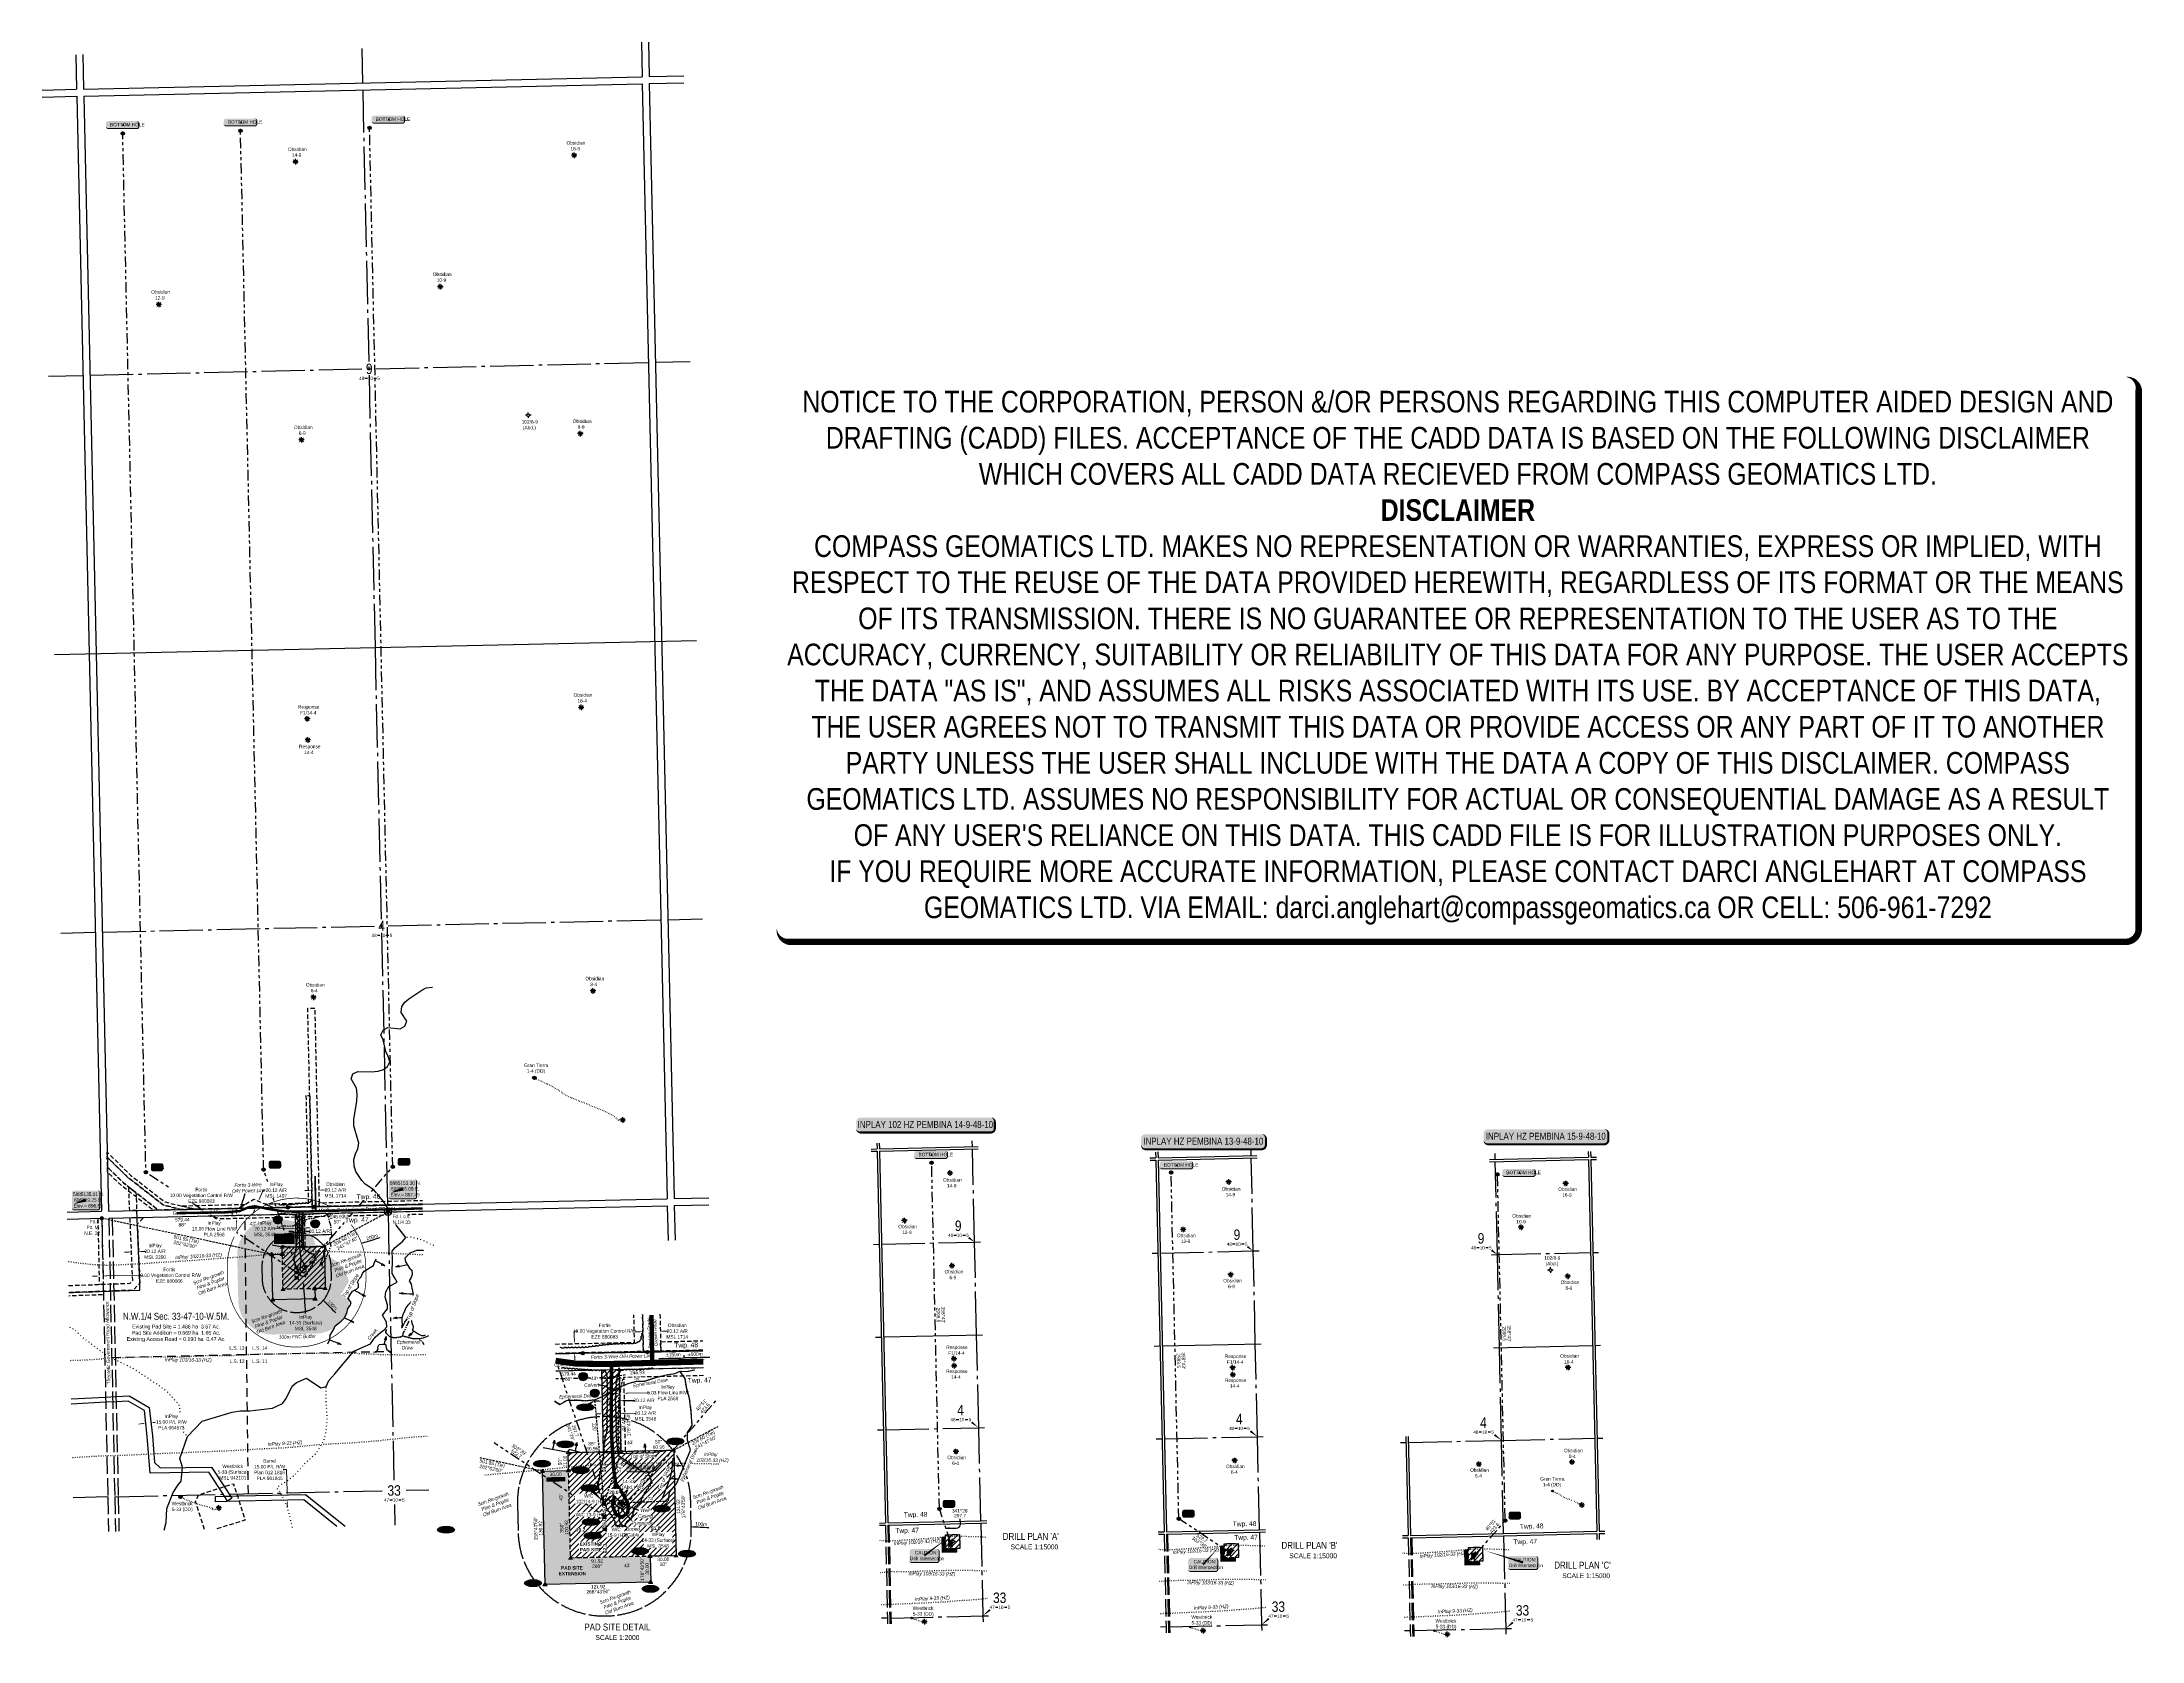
# Model space of a CAD drawing. Extents: x 605887 to 611946, y 5883916 to 5888528.
import ezdxf
from ezdxf.enums import TextEntityAlignment as Align

# ---------------------------------------------------------------- set-up
doc = ezdxf.new("R2010")
doc.units = 0
doc.header["$LTSCALE"] = 5
doc.header["$PDMODE"] = 34
doc.header["$PDSIZE"] = 0.03
for name, pattern in [('0', [1, 1, 0]), ('foc-ACCESSROAD', [3.75, 2.5, -1.25]), ('foc-BUFFER', [16.75, 15, -1.75]), ('foc-DOT', [1, 0.2, -0.8]), ('foc-DRILLPATH', [14.75, 6, -1.75, 1.75, -1.75, 1.75, -1.75]), ('foc-FLOWLINE', [3.75, 2.5, -1.25]), ('foc-LSD', [8, 5, -3]), ('foc-QUARTERLINE', [33, 25, -3, 2, -3]), ('foc-TIELINE', [1.875, 1.25, -0.625]), ('foc-TOPO', [1, 0.2, -0.8]), ('foc-TOPO-ephemeral', [6.25, 3.125, -0.625, 0.625, -0.625, 0.625, -0.625]), ('foc-UNSURVEYED', [12.5, 10, -2.5]), ('foc-WHEELTRACKS', [2, 0.4, -1.6]), ('POWERLINE5', [7.8, 2.4, -0.6, 0.6, -0.6, 0.6, -0.6, 2.4]), ('UG_PIPE', [1.875, 1.25, -0.625])]:
    doc.linetypes.add(name, pattern=pattern)
doc.layers.get('Defpoints').update_dxf_attribs({"color": 9})
for name, color, linetype in [('10', 1, 'Continuous'), ('35', 37, 'Continuous'), ('9', 3, 'Continuous'), ('AS-CABLE', 224, 'foc-CABLE'), ('AS-DRILL-T', 8, 'Continuous'), ('AS-PIPE-UG', 44, 'UG_PIPE'), ('AS-POWER', 104, 'foc-POWER'), ('AS-POWER-EXISTING', 72, 'POWERLINE5'), ('AS-ROADS', 254, 'Continuous'), ('AUX-BUFFER', 7, 'foc-BUFFER'), ('C-AR', 13, 'foc-ACCESSROAD'), ('C-FLOWLINE', 13, 'foc-FLOWLINE'), ('C-RW', 13, 'Continuous'), ('C-SYMBOL', 7, 'Continuous'), ('C-WS', 13, 'foc-ACCESSROAD'), ('CG-NOTES', 7, 'Continuous'), ('D-TXT', 6, 'Continuous'), ('DETAIL-HZ-Existing', 8, 'foc-DOT'), ('DETAIL-T', 7, 'Continuous'), ('DRILL-T', 8, 'Continuous'), ('F-AR', 190, 'foc-ACCESSROAD'), ('F-EZE', 190, 'foc-FLOWLINE'), ('F-RW', 190, 'Continuous'), ('F-WS', 190, 'foc-ACCESSROAD'), ('F-WS-S', 8, 'Continuous'), ('L-AREAREQUIRED', 7, 'Continuous'), ('L-BD', 7, 'Continuous'), ('L-MON', 1, 'Continuous'), ('L-MON-T', 1, 'Continuous'), ('L-QSEC', 8, 'foc-QUARTERLINE'), ('L-ROAD-T', 7, 'Continuous'), ('L-SEC', 7, 'Continuous'), ('L-SECLBL', 7, 'Continuous'), ('L-SECTION-LSD', 7, 'foc-LSD'), ('L-TIE', 7, 'foc-TIELINE'), ('L-USEC', 7, 'foc-UNSURVEYED'), ('P-BUFFER-H 30m', 51, 'Continuous'), ('P-CROSSINGS', 250, 'Continuous'), ('P-ELEVATION', 7, 'Continuous'), ('P-FNC BUFFER-T', 40, 'Continuous'), ('P-PDRILLPATH', 12, 'foc-DRILLPATH'), ('P-PROPOSED', 10, 'Continuous'), ('P-PROPOSED-H', 21, 'Continuous'), ('P-TXT', 4, 'Continuous'), ('T-BUSH', 110, '0'), ('T-BUSH-T', 110, 'Continuous'), ('T-CREEK', 160, 'Continuous'), ('T-DRAW', 143, 'foc-TOPO-ephemeral'), ('T-GENERAL', 48, 'foc-TOPO'), ('T-SLOPE', 48, 'Continuous'), ('T-TIE', 201, 'foc-TIELINE'), ('T-WATER-P3', 160, 'foc-WHEELTRACKS'), ('T-WATER-T', 170, 'Continuous')]:
    doc.layers.add(name, color=color, linetype=linetype)
for name, color, linetype, lineweight in [('AS-GENERAL', 48, 'Continuous', 18), ('C-AR-T', 13, 'Continuous', 9), ('C-FLOWLINE-T', 13, 'Continuous', 9), ('C-WS-T', 13, 'Continuous', 9), ('F-AR-T', 190, 'Continuous', 9), ('F-EZE-T', 190, 'Continuous', 9), ('F-RW-T', 190, 'Continuous', 9), ('F-WS-T', 190, 'Continuous', 9), ('T-TEXT', 48, 'Continuous', 18), ('T-TIE-T', 201, 'Continuous', 18)]:
    doc.layers.add(name, color=color, linetype=linetype, lineweight=lineweight)
doc.layers.add('DISCLAIMER', color=7, linetype='Continuous', plot=False)
doc.layers.add('P-PROPOSED-EXISTING-H', color=7, linetype='Continuous', true_color=0xffeebd)
doc.styles.add('100L', font='ARIALN.TTF', dxfattribs={"height": 11})
doc.styles.add('175L', font='ARIALN.TTF', dxfattribs={"height": 20})
doc.styles.add('80', font='ARIALN.TTF', dxfattribs={"height": 10})
doc.styles.add('80CG', font='ARIALN.TTF', dxfattribs={"height": 10})
doc.styles.add('80L', font='ARIALN.TTF', dxfattribs={"height": 10})
doc.styles.add('80LS', font='ARIALNI.TTF', dxfattribs={"height": 10})
doc.styles.add('Crossing', font='ARIALN.TTF', dxfattribs={"height": 10})
doc.styles.add('foc-LtypeFont', font='ARIALN.TTF', dxfattribs={"height": 7.35})
doc.styles.add('SIMPLEX', font='ARIALN.TTF')
doc.styles.get("Standard").update_dxf_attribs({"font": 'ARIALN.TTF'})
doc.linetypes.add('foc-CABLE', pattern='A,2,-1,["C",foc-LtypeFont,S=0.2,R=0,X=-0.625,Y=-0.75],-1.24,8', length=12.24)
doc.linetypes.add('foc-POWER', pattern='A,6,-1,["P",foc-LtypeFont,S=0.2,R=0,X=-0.625,Y=-0.75],-1.24,4', length=12.24)
doc.linetypes.add('foc-TOPO-flowdirection-NOLINE', pattern='A,0,[">",foc-LtypeFont,S=0.3,R=0,X=0,Y=-0.945],-20,[">",foc-LtypeFont,S=0.3,R=0,X=0,Y=-0.945],0', length=20)
doc.dimstyles.new('CG2011', dxfattribs={"dimscale": 5, "dimtxt": 9, "dimasz": 2, "dimexe": 0.2, "dimexo": 0.0625, "dimgap": 0.5, "dimtad": 0, "dimtih": 1, "dimtoh": 1, "dimzin": 0, "dimdsep": 46, "dimtxsty": '80CG', "dimcen": 0.1, "dimse1": 1, "dimse2": 1, "dimclrd": 256, "dimclrt": 256, "dimaunit": 1, "dimadec": 4, "dimazin": 0, "dimtfac": 0.06, "dimtofl": 0, "dimtmove": 0, "dimatfit": 1, "dimfxl": 0.2, "dimtolj": 1, "dimtzin": 0, "dimlwd": -1, "dimarcsym": 0})
doc.dimstyles.new('COMPASS', dxfattribs={"dimscale": 5, "dimtxt": 10, "dimasz": 2.5, "dimexe": 0.2, "dimexo": 0.0625, "dimgap": 0.5, "dimtad": 0, "dimtih": 1, "dimtoh": 1, "dimzin": 0, "dimdsep": 46, "dimtxsty": '80', "dimcen": 0.1, "dimse1": 1, "dimse2": 1, "dimclrd": 256, "dimclrt": 256, "dimaunit": 1, "dimadec": 4, "dimazin": 0, "dimtfac": 0.06, "dimtofl": 0, "dimtmove": 0, "dimatfit": 1, "dimfxl": 0.2, "dimtolj": 1, "dimtzin": 0, "dimlwd": -1, "dimarcsym": 0})
doc.dimstyles.new('Compass 5 000', dxfattribs={"dimscale": 5, "dimtxt": 9, "dimasz": 2, "dimexe": 0.2, "dimexo": 0.0625, "dimgap": 0.5, "dimtad": 0, "dimtih": 1, "dimtoh": 1, "dimzin": 0, "dimdsep": 46, "dimtxsty": '80CG', "dimcen": 0.1, "dimse1": 1, "dimse2": 1, "dimclrd": 256, "dimclrt": 256, "dimaunit": 1, "dimadec": 4, "dimazin": 0, "dimtfac": 0.06, "dimtofl": 0, "dimtmove": 0, "dimatfit": 1, "dimfxl": 0.2, "dimtolj": 1, "dimtzin": 0, "dimlwd": -1, "dimarcsym": 0})

# ---------------------------------------------------------------- blocks, each defined once
blk = doc.blocks.new('L-SECLBL')
at = {"layer": '9', "color": 7}
for p, q in [((-5.1, -27.8), (-12.3, -27.8)), ((20.7, -27.8), (13.5, -27.8))]:
    blk.add_line(p, q, dxfattribs=at)
at = {"layer": '10', "color": 2, "style": 'SIMPLEX'}
blk.add_attdef('SEC', text='', height=30, dxfattribs=at).set_placement((0, 0), align=Align.MIDDLE)
at = {"layer": '10', "color": 5, "style": '80L'}
blk.add_attdef('TWP', text='', height=9.5, dxfattribs=at).set_placement((-14.4, -27.4), align=Align.MIDDLE_RIGHT)
blk.add_attdef('RGE', text='', height=9.5, dxfattribs=at).set_placement((3.6, -27.4), align=Align.MIDDLE_CENTER)
blk.add_attdef('MER', text='', height=9.5, dxfattribs=at).set_placement((23.2, -27.4), align=Align.MIDDLE_LEFT)
blk = doc.blocks.new('fdia')
at = {"color": 255, "const_width": 1}
blk.add_lwpolyline([(-0.5, 0, 1), (0.5, 0, 1)], format="xyb", close=True, dxfattribs=at)
blk = doc.blocks.new('Fdiaa')
blk.add_blockref('fdia', (0, 0))
blk = doc.blocks.new('fdib')
at = {"color": 1, "const_width": 1.6}
blk.add_lwpolyline([(-0.4, 0, 1), (0.4, 0, 1)], format="xyb", close=True, dxfattribs=at)
at = {"color": 1}
blk.add_circle((0, 0), 0.8, dxfattribs=at)
blk = doc.blocks.new('Fdibb')
blk.add_blockref('fdib', (0, 0))
blk = doc.blocks.new('fdicc')
for name in ['Fdibb', 'Fdiaa']:
    blk.add_blockref(name, (0, 0))
blk = doc.blocks.new('FDI')
blk.add_blockref('fdicc', (0, 0))
blk = doc.blocks.new('STRIA')
blk.add_hatch(color=255).paths.add_polyline_path([(0, 1.5), (-1.5, -0.9), (1.4, -0.9)])
blk = doc.blocks.new('STRIAA')
blk.add_blockref('STRIA', (0, 0))
blk = doc.blocks.new('STRIB')
at = {"color": 1}
blk.add_solid([(-1.1, -0.7), (0, 1.1), (1, -0.7)], dxfattribs=at)
blk = doc.blocks.new('STRIBB')
blk.add_blockref('STRIB', (0, 0))
blk = doc.blocks.new('STRICC')
for name in ['STRIAA', 'STRIBB']:
    blk.add_blockref(name, (0, 0))
blk = doc.blocks.new('fdspike')
blk.add_blockref('STRICC', (0, 0))
blk = doc.blocks.new('TRIA')
blk.add_hatch(color=255).paths.add_polyline_path([(0, 1.5), (-1.5, -0.9), (1.4, -0.9)])
blk = doc.blocks.new('TRIAA')
blk.add_blockref('TRIA', (0, 0))
blk = doc.blocks.new('TRIB')
at = {"color": 1}
blk.add_lwpolyline([(-1.1, -0.7), (0, 1.1), (1, -0.7)], close=True, dxfattribs=at)
blk = doc.blocks.new('TRIBB')
blk.add_blockref('TRIB', (0, 0))
blk = doc.blocks.new('TRICC')
for name in ['TRIAA', 'TRIBB']:
    blk.add_blockref(name, (0, 0))
blk = doc.blocks.new('plspike')
blk.add_blockref('TRICC', (0, 0))
blk = doc.blocks.new('POWERPOLE')
h = blk.add_hatch(color=255)
edge = h.paths.add_edge_path()
edge.add_arc((0, 0), 0.96, 0, 360)
at = {"linetype": 'Continuous'}
for p, q in [((0.7, -0.7), (-0.7, 0.7)), ((-0.7, -0.7), (0.7, 0.7))]:
    blk.add_line(p, q, dxfattribs=at)
blk.add_circle((0, 0), 0.96, dxfattribs=at)
blk = doc.blocks.new('WC')
at = {"layer": 'L-MON'}
h = blk.add_hatch(color=255, dxfattribs=at)
h.dxf.hatch_style = 1
edge = h.paths.add_edge_path()
edge.add_arc((0, 0), 0.9, 0, 360)
at = {"layer": 'L-MON', "color": 240, "flags": 128}
for points in [[(-0.6, 0.5), (-1.2, 1.1)], [(0.5, 0.6), (1.1, 1.2)], [(-1.2, -1.2), (-0.6, -0.6)], [(1.2, -1.2), (0.6, -0.6)]]:
    blk.add_lwpolyline(points, dxfattribs=at)
at = {"layer": 'L-MON', "color": 240}
for radius in [0.8, 0.373]:
    blk.add_circle((0, 0), radius, dxfattribs=at)
blk = doc.blocks.new('*D425')
at = {"layer": 'C-AR-T', "transparency": 16777216}
for p, q in [((606134.9, 5885037.6), (606125, 5885037.2)), ((606175, 5885039.3), (606185, 5885039.7))]:
    blk.add_line(p, q, dxfattribs=at)
for points in [[(606134.9, 5885039.3), (606135, 5885035.9), (606144.9, 5885038)], [(606175, 5885041), (606175.1, 5885037.7), (606165, 5885038.9)]]:
    blk.add_solid(points, dxfattribs=at)
at = {"layer": 'Defpoints', "color": 0, "transparency": 16777216}
for p in [(606145.3, 5885028.6), (606165, 5885038.9), (606165.4, 5885029.5)]:
    blk.add_point(p, dxfattribs=at)
at = {"layer": 'C-AR-T', "transparency": 16777216, "insert": (606212.9, 5885039.7), "char_height": 10, "attachment_point": 5, "style": '80CG'}
blk.add_mtext('\\A1;InPlay\\P20.12 A/R\\PMSL 3360', dxfattribs=at)
blk = doc.blocks.new('GABD')
for p, q in [((-0.8, 0), (-1.6, 0)), ((0, 0.8), (0, 1.6)), ((1.6, 0), (0.8, 0)), ((0, -0.8), (0, -1.6))]:
    blk.add_line(p, q)
blk.add_circle((0, 0), 0.8)
blk = doc.blocks.new('*D427')
at = {"layer": 'C-AR-T', "transparency": 16777216}
for p, q in [((606609.1, 5885106.2), (606557.5, 5885105)), ((606649.2, 5885107.1), (606659.2, 5885107.3))]:
    blk.add_line(p, q, dxfattribs=at)
for points in [[(606609.1, 5885107.8), (606609.2, 5885104.5), (606619.1, 5885106.4)], [(606649.2, 5885108.7), (606649.3, 5885105.4), (606639.2, 5885106.8)]]:
    blk.add_solid(points, dxfattribs=at)
at = {"layer": 'Defpoints', "color": 0, "transparency": 16777216}
for p in [(606619.1, 5885106.4), (606619.4, 5885093.3), (606639.5, 5885093.7)]:
    blk.add_point(p, dxfattribs=at)
at = {"layer": 'C-AR-T', "transparency": 16777216, "insert": (606529.6, 5885105), "char_height": 10, "attachment_point": 5, "style": '80CG'}
blk.add_mtext('\\A1;InPlay\\P20.12 A/R\\PMSL 3548', dxfattribs=at)
blk = doc.blocks.new('*D428')
at = {"layer": 'C-FLOWLINE-T', "transparency": 16777216}
for p, q in [((606447.1, 5885153.6), (606446.9, 5885163.6)), ((606447.8, 5885124.2), (606448, 5885114.2)), ((606448.2, 5885104.7), (606448, 5885114.2)), ((606438.2, 5885104.7), (606448.2, 5885104.7))]:
    blk.add_line(p, q, dxfattribs=at)
at = {"layer": 'Defpoints', "color": 0, "transparency": 16777216}
for p in [(606496.5, 5885144.7), (606496.7, 5885135.3)]:
    blk.add_point(p, dxfattribs=at)
at = {"layer": 'C-FLOWLINE-T', "transparency": 16777216, "insert": (606383.2, 5885104.7), "char_height": 10, "attachment_point": 5, "style": '80CG', "bg_fill": 3, "box_fill_scale": 1.1, "bg_fill_color": 256, "bg_fill_true_color": 13158600, "bg_fill_transparency": 0}
blk.add_mtext('\\A1;InPlay\\P10.06 Flow Line R/W\\PPLA 2568', dxfattribs=at)
at = {"layer": 'C-FLOWLINE-T', "transparency": 16777216}
for points in [[(606448.8, 5885153.6), (606445.4, 5885153.6), (606447.3, 5885143.6)], [(606449.4, 5885124.3), (606446.1, 5885124.2), (606447.5, 5885134.2)]]:
    blk.add_solid(points, dxfattribs=at)
at = {"layer": 'Defpoints', "color": 0, "transparency": 16777216}
blk.add_point((606447.5, 5885134.2), dxfattribs=at)
blk = doc.blocks.new('*D429')
at = {"layer": 'C-FLOWLINE-T', "transparency": 16777216}
for p, q in [((606176.2, 5884542.6), (606166.2, 5884541.5)), ((606211, 5884546.4), (606220.9, 5884547.5))]:
    blk.add_line(p, q, dxfattribs=at)
for points in [[(606176, 5884544.3), (606176.3, 5884541), (606186.1, 5884543.7)], [(606210.8, 5884548.1), (606211.1, 5884544.8), (606201, 5884545.3)]]:
    blk.add_solid(points, dxfattribs=at)
at = {"layer": 'Defpoints', "color": 0, "transparency": 16777216}
blk.add_point((606187.6, 5884529.6), dxfattribs=at)
at = {"layer": 'C-FLOWLINE-T', "transparency": 16777216, "insert": (606260, 5884547.5), "char_height": 10, "attachment_point": 5, "style": '80CG', "bg_fill": 3, "box_fill_scale": 1.1, "bg_fill_color": 256, "bg_fill_true_color": 13158600, "bg_fill_transparency": 0}
blk.add_mtext('\\A1;InPlay\\P15.00 P/L R/W\\PPLA 064573', dxfattribs=at)
at = {"layer": 'Defpoints', "color": 0, "transparency": 16777216}
for p in [(606201, 5884545.3), (606202.6, 5884531.2)]:
    blk.add_point(p, dxfattribs=at)
blk = doc.blocks.new('*D430')
at = {"layer": 'Defpoints', "color": 0, "transparency": 16777216}
for p in [(606052.4, 5884964.4), (606062.8, 5884968.6), (606062.9, 5884964.6)]:
    blk.add_point(p, dxfattribs=at)
at = {"layer": 'F-EZE-T', "transparency": 16777216}
for p, q in [((606042.3, 5884968.2), (606032.3, 5884968)), ((606072.8, 5884968.8), (606176.1, 5884970.7))]:
    blk.add_line(p, q, dxfattribs=at)
for points in [[(606042.3, 5884969.8), (606042.4, 5884966.5), (606052.3, 5884968.4)], [(606072.8, 5884970.4), (606072.8, 5884967.1), (606062.8, 5884968.6)]]:
    blk.add_solid(points, dxfattribs=at)
at = {"layer": 'F-EZE-T', "transparency": 16777216, "insert": (606254, 5884970.7), "char_height": 10, "attachment_point": 5, "style": '80CG'}
blk.add_mtext('\\A1;Fortis\\P10.00 Vegetation Control R/W\\PEZE 880066', dxfattribs=at)
blk = doc.blocks.new('*D431')
at = {"layer": 'F-EZE-T', "transparency": 16777216}
for p, q in [((606434.4, 5885201.2), (606424.4, 5885201.2)), ((606434.8, 5885184.2), (606434.4, 5885201.2)), ((606435.5, 5885153.5), (606435.7, 5885143.5))]:
    blk.add_line(p, q, dxfattribs=at)
for points in [[(606436.5, 5885184.3), (606433.1, 5885184.2), (606435, 5885174.2)], [(606437.2, 5885153.5), (606433.8, 5885153.4), (606435.3, 5885163.5)]]:
    blk.add_solid(points, dxfattribs=at)
at = {"layer": 'F-EZE-T', "transparency": 16777216, "insert": (606346.5, 5885201.2), "char_height": 10, "attachment_point": 5, "style": '80CG', "bg_fill": 3, "box_fill_scale": 1.1, "bg_fill_color": 256, "bg_fill_true_color": 13158600, "bg_fill_transparency": 0}
blk.add_mtext('\\A1;Fortis\\P10.00 Vegetation Control R/W\\PEZE 880083', dxfattribs=at)
at = {"layer": 'Defpoints', "color": 0, "transparency": 16777216}
for p in [(606404, 5885173.5), (606435, 5885174.2), (606404.2, 5885162.8)]:
    blk.add_point(p, dxfattribs=at)
blk = doc.blocks.new('*D432')
at = {"layer": 'Defpoints', "color": 0, "transparency": 16777216}
for p in [(606665.2, 5885215.9), (606665.3, 5885211.7), (606685.4, 5885212.2)]:
    blk.add_point(p, dxfattribs=at)
at = {"layer": 'F-AR-T', "transparency": 16777216}
for p, q in [((606655.2, 5885215.6), (606645.2, 5885215.4)), ((606695.3, 5885216.5), (606705.3, 5885216.8))]:
    blk.add_line(p, q, dxfattribs=at)
for points in [[(606655.2, 5885217.3), (606655.2, 5885214), (606665.2, 5885215.9)], [(606695.3, 5885218.2), (606695.4, 5885214.9), (606685.3, 5885216.3)]]:
    blk.add_solid(points, dxfattribs=at)
at = {"layer": 'F-AR-T', "transparency": 16777216, "insert": (606733.2, 5885216.8), "char_height": 10, "attachment_point": 5, "style": '80CG'}
blk.add_mtext('\\A1;Obsidian\\P20.12 A/R\\PMSL 1714', dxfattribs=at)
blk = doc.blocks.new('*D433')
at = {"layer": 'C-AR-T', "transparency": 16777216}
for p, q in [((606514.9, 5885193.8), (606524.5, 5885216.1)), ((606524.5, 5885216.1), (606534.5, 5885216.1)), ((606498.9, 5885156.8), (606495, 5885147.6))]:
    blk.add_line(p, q, dxfattribs=at)
for points in [[(606513.4, 5885194.4), (606516.4, 5885193.1), (606510.9, 5885184.6)], [(606497.4, 5885157.4), (606500.5, 5885156.1), (606502.9, 5885165.9)]]:
    blk.add_solid(points, dxfattribs=at)
at = {"layer": 'Defpoints', "color": 0, "transparency": 16777216}
blk.add_point((606503.6, 5885165.6), dxfattribs=at)
at = {"layer": 'C-AR-T', "transparency": 16777216, "insert": (606562.4, 5885216.1), "char_height": 10, "attachment_point": 5, "style": '80CG', "bg_fill": 3, "box_fill_scale": 1.1, "bg_fill_color": 256, "bg_fill_true_color": 13158600, "bg_fill_transparency": 0}
blk.add_mtext('\\A1;InPlay\\P20.12 A/R\\PMSL 1407', dxfattribs=at)
at = {"layer": 'Defpoints', "color": 0, "transparency": 16777216}
for p in [(606510.9, 5885184.6), (606511.6, 5885184.3)]:
    blk.add_point(p, dxfattribs=at)
blk = doc.blocks.new('*D434')
at = {"layer": 'Defpoints', "color": 0, "transparency": 16777216}
for p in [(606593.6, 5884337), (606593.9, 5884337), (606593.9, 5884322)]:
    blk.add_point(p, dxfattribs=at)
at = {"layer": 'F-RW-T', "transparency": 16777216}
for p, q in [((606592.4, 5884410.1), (606582.4, 5884410.1)), ((606593.7, 5884347), (606592.4, 5884410.1)), ((606594.4, 5884312), (606594.6, 5884302))]:
    blk.add_line(p, q, dxfattribs=at)
for points in [[(606595.4, 5884347.1), (606592, 5884347), (606593.9, 5884337)], [(606596.1, 5884312.1), (606592.7, 5884312), (606594.2, 5884322)]]:
    blk.add_solid(points, dxfattribs=at)
at = {"layer": 'F-RW-T', "transparency": 16777216, "insert": (606543.3, 5884410.1), "char_height": 10, "attachment_point": 5, "style": '80CG'}
blk.add_mtext('\\A1;Barrel\\P15.00 P/L R/W\\PPlan 012 1816\\PPLA 981845', dxfattribs=at)
blk = doc.blocks.new('*U439')
at = {"layer": 'P-ELEVATION'}
h = blk.add_hatch(color=111, dxfattribs=at)
h.dxf.hatch_style = 1
edge = h.paths.add_edge_path()
edge.add_ellipse((0, 0), major_axis=(-24.4, 0), ratio=0.410256, start_angle=0, end_angle=360)
at = {"layer": 'P-ELEVATION', "color": 7, "flags": 128}
blk.add_lwpolyline([(0, 0, 12.5, 0, 0), (18.7, 22.4, 0, 0, 0)], format="xyseb", dxfattribs=at)
at = {"layer": 'P-ELEVATION', "color": 7}
blk.add_ellipse((0, 0), major_axis=(-24.4, 0), ratio=0.410256, dxfattribs=at)
at = {"layer": 'P-ELEVATION', "style": '80'}
blk.add_attdef('ELEVATION', text='', height=10, dxfattribs=at).set_placement((0, 0), align=Align.MIDDLE_CENTER)
blk = doc.blocks.new('*U440')
at = {"layer": 'P-ELEVATION'}
h = blk.add_hatch(color=111, dxfattribs=at)
h.dxf.hatch_style = 1
edge = h.paths.add_edge_path()
edge.add_ellipse((0, 0), major_axis=(-24.4, 0), ratio=0.410256, start_angle=0, end_angle=360)
at = {"layer": 'P-ELEVATION', "color": 7, "flags": 128}
blk.add_lwpolyline([(0, 0, 12.5, 0, 0), (27.5, 21.3, 0, 0, 0)], format="xyseb", dxfattribs=at)
at = {"layer": 'P-ELEVATION', "color": 7}
blk.add_ellipse((0, 0), major_axis=(-24.4, 0), ratio=0.410256, dxfattribs=at)
at = {"layer": 'P-ELEVATION', "style": '80'}
blk.add_attdef('ELEVATION', text='', height=10, dxfattribs=at).set_placement((0, 0), align=Align.MIDDLE_CENTER)
blk = doc.blocks.new('*U441')
at = {"layer": 'P-ELEVATION'}
h = blk.add_hatch(color=111, dxfattribs=at)
h.dxf.hatch_style = 1
edge = h.paths.add_edge_path()
edge.add_ellipse((0, 0), major_axis=(-24.4, 0), ratio=0.410256, start_angle=0, end_angle=360)
at = {"layer": 'P-ELEVATION', "color": 7, "flags": 128}
blk.add_lwpolyline([(0, 0, 12.5, 0, 0), (12.6, 1.8, 0, 0, 0)], format="xyseb", dxfattribs=at)
at = {"layer": 'P-ELEVATION', "color": 7}
blk.add_ellipse((0, 0), major_axis=(-24.4, 0), ratio=0.410256, dxfattribs=at)
at = {"layer": 'P-ELEVATION', "style": '80'}
blk.add_attdef('ELEVATION', text='', height=10, dxfattribs=at).set_placement((0, 0), align=Align.MIDDLE_CENTER)
blk = doc.blocks.new('*D442')
at = {"layer": 'C-AR-T', "transparency": 16777216}
for p, q in [((607494.5, 5884570.8), (607484.5, 5884570.6)), ((607564.7, 5884572.4), (607599.8, 5884573.2))]:
    blk.add_line(p, q, dxfattribs=at)
for points in [[(607494.4, 5884572.5), (607494.5, 5884569.2), (607504.5, 5884571.1)], [(607564.7, 5884574.1), (607564.8, 5884570.7), (607554.7, 5884572.2)]]:
    blk.add_solid(points, dxfattribs=at)
at = {"layer": 'Defpoints', "color": 0, "transparency": 16777216}
for p in [(607504.3, 5884578.7), (607554.6, 5884579.8), (607554.7, 5884572.2)]:
    blk.add_point(p, dxfattribs=at)
at = {"layer": 'C-AR-T', "transparency": 16777216, "insert": (607627.7, 5884573.2), "char_height": 10, "attachment_point": 5, "style": '80CG'}
blk.add_mtext('\\A1;InPlay\\P20.12 A/R\\PMSL 3548', dxfattribs=at)
blk = doc.blocks.new('*D443')
at = {"layer": 'Defpoints', "color": 0, "transparency": 16777216}
for p in [(607503.5, 5884612.3), (607553.8, 5884613.4), (607553.9, 5884608.9)]:
    blk.add_point(p, dxfattribs=at)
at = {"layer": 'P-TXT', "transparency": 16777216}
for p, q in [((607493.6, 5884607.5), (607483.6, 5884607.3)), ((607563.9, 5884609.1), (607595.9, 5884609.8))]:
    blk.add_line(p, q, dxfattribs=at)
for points in [[(607493.6, 5884609.2), (607493.7, 5884605.9), (607503.6, 5884607.8)], [(607563.9, 5884610.8), (607563.9, 5884607.4), (607553.9, 5884608.9)]]:
    blk.add_solid(points, dxfattribs=at)
at = {"layer": 'P-TXT', "transparency": 16777216, "insert": (607623.6, 5884609.8), "char_height": 10, "attachment_point": 5, "style": '80CG'}
blk.add_mtext('\\A1;20.12 A/R', dxfattribs=at)
blk = doc.blocks.new('*D444')
at = {"layer": 'Defpoints', "color": 0, "transparency": 16777216}
for p in [(607620.3, 5884814.9), (607670.7, 5884816.1), (607670.8, 5884809.1)]:
    blk.add_point(p, dxfattribs=at)
at = {"layer": 'F-AR-T', "transparency": 16777216}
for p, q in [((607680.8, 5884809.4), (607691.6, 5884809.6)), ((607610.5, 5884807.7), (607600.5, 5884807.5))]:
    blk.add_line(p, q, dxfattribs=at)
for points in [[(607610.4, 5884809.4), (607610.5, 5884806.1), (607620.5, 5884808)], [(607680.8, 5884811), (607680.9, 5884807.7), (607670.8, 5884809.1)]]:
    blk.add_solid(points, dxfattribs=at)
at = {"layer": 'F-AR-T', "transparency": 16777216, "insert": (607719.5, 5884809.6), "char_height": 10, "attachment_point": 5, "style": '80CG'}
blk.add_mtext('\\A1;Obsidian\\P20.12 A/R\\PMSL 1714', dxfattribs=at)
blk = doc.blocks.new('*D445')
at = {"layer": 'Defpoints', "color": 0, "transparency": 16777216}
for p in [(607422.8, 5884773.5), (607423, 5884773.5), (607423.6, 5884746.5)]:
    blk.add_point(p, dxfattribs=at)
at = {"layer": 'F-EZE-T', "transparency": 16777216}
for p, q in [((607432, 5884809.7), (607422, 5884809.7)), ((607422, 5884809.7), (607422.4, 5884793.5)), ((607422.6, 5884783.5), (607422.4, 5884793.5)), ((607423.6, 5884736.5), (607423.8, 5884726.5))]:
    blk.add_line(p, q, dxfattribs=at)
for points in [[(607424.3, 5884783.5), (607420.9, 5884783.4), (607422.8, 5884773.5)], [(607425.3, 5884736.5), (607421.9, 5884736.4), (607423.4, 5884746.5)]]:
    blk.add_solid(points, dxfattribs=at)
at = {"layer": 'F-EZE-T', "transparency": 16777216, "insert": (607510, 5884809.7), "char_height": 10, "attachment_point": 5, "style": '80CG'}
blk.add_mtext('\\A1;Fortis\\P10.00 Vegetation Control R/W\\PEZE 880083', dxfattribs=at)
blk = doc.blocks.new('*D454')
at = {"layer": 'C-FLOWLINE-T', "transparency": 16777216}
for p, q in [((607543.4, 5884629.8), (607533.4, 5884629.5)), ((607575.8, 5884630.5), (607640.4, 5884631.9))]:
    blk.add_line(p, q, dxfattribs=at)
for points in [[(607543.4, 5884631.4), (607543.5, 5884628.1), (607553.4, 5884630)], [(607575.8, 5884632.2), (607575.9, 5884628.8), (607565.8, 5884630.3)]]:
    blk.add_solid(points, dxfattribs=at)
at = {"layer": 'Defpoints', "color": 0, "transparency": 16777216}
for p in [(607565.8, 5884630.3), (607553.6, 5884621.3), (607566, 5884621.6)]:
    blk.add_point(p, dxfattribs=at)
at = {"layer": 'C-FLOWLINE-T', "transparency": 16777216, "insert": (607692.6, 5884631.9), "char_height": 10, "attachment_point": 5, "style": '80CG'}
blk.add_mtext('\\A1;InPlay\\P5.03 Flow Line R/W\\PPLA 2568', dxfattribs=at)
blk = doc.blocks.new('xing2')
h = blk.add_hatch(color=50)
h.dxf.hatch_style = 1
edge = h.paths.add_edge_path()
edge.add_ellipse((0, 0), major_axis=(-12.5, 0), ratio=0.816297, start_angle=0, end_angle=360)
h = blk.add_hatch(color=250)
h.dxf.hatch_style = 1
edge = h.paths.add_edge_path()
edge.add_ellipse((0, -2), major_axis=(-12.5, 0), ratio=0.816297, start_angle=0, end_angle=180)
edge.add_line((12.5, -2), (12.5, 0))
edge.add_ellipse((0, 0), major_axis=(-12.5, 0), ratio=0.816297, start_angle=0, end_angle=180, ccw=False)
edge.add_line((-12.5, 0), (-12.5, -2))
at = {"color": 250}
blk.add_ellipse((0, 0), major_axis=(-12.5, 0), ratio=0.816297, dxfattribs=at)
blk.add_ellipse((0, -2), major_axis=(-12.5, 0), ratio=0.816297, start_param=0, end_param=3.141593, dxfattribs=at)
at = {"color": 250, "style": 'Crossing'}
blk.add_attdef('CROSSING', text='', height=9, dxfattribs=at).set_placement((0.1, 0), align=Align.MIDDLE_CENTER)
at = {"color": 250, "style": 'Crossing', "flags": 1}
for tag, p in [('DESCRIPTION', (0.1, -25.8)), ('LOCATION', (0.1, -39.3)), ('DWG_REF', (0.1, -52.8)), ('OWNER', (0.1, -12.5))]:
    blk.add_attdef(tag, text='', height=9, dxfattribs=at).set_placement(p, align=Align.MIDDLE_CENTER)
blk = doc.blocks.new('*U475')
h = blk.add_hatch(color=254)
edge = h.paths.add_edge_path()
edge.add_line((-34, -28.5), (34, -28.5))
edge.add_arc((34, -22.5), 6, 270, 360)
edge.add_line((40, -22.5), (40, 21))
edge.add_arc((34, 21), 6, 0, 90)
edge.add_line((34, 27), (-34, 27))
edge.add_arc((-34, 21), 6, 90, 180)
edge.add_line((-40, 21), (-40, -22.5))
edge.add_arc((-34, -22.5), 6, 180, 270)
at = {"color": 1, "flags": 128}
blk.add_lwpolyline([(-34, -28.5, 3, 3, 0), (34, -28.5, 3, 3, 0.414214), (40, -22.5, 3, 3, 0), (40, 21, 3, 0, 0.414214), (34, 27, 0, 0, 0), (-34, 27, 0, 0, 0.414214), (-40, 21, 0, 0, 0), (-40, -22.5, 0, 3, 0.414214)], format="xyseb", close=True, dxfattribs=at)
blk.add_lwpolyline([(-35.1, -11.4, 0, 10, 0), (0, 0, 5, 5, 0)], format="xyseb", dxfattribs=at)
at = {"color": 1, "style": '80'}
blk.add_attdef('ENTER_TEXT_001', (-36, -5), '', height=10, dxfattribs=at)
blk = doc.blocks.new('*D498')
at = {"layer": 'Defpoints', "color": 0, "transparency": 16777216}
for p in [(606619.3, 5885098.8), (606639.4, 5885099.2), (606639.4, 5885097.4)]:
    blk.add_point(p, dxfattribs=at)
at = {"layer": 'P-TXT', "transparency": 16777216}
for p, q in [((606609.3, 5885096.7), (606599.3, 5885096.5)), ((606649.4, 5885097.6), (606659.4, 5885097.9))]:
    blk.add_line(p, q, dxfattribs=at)
for points in [[(606609.3, 5885098.4), (606609.4, 5885095.1), (606619.3, 5885097)], [(606649.4, 5885099.3), (606649.5, 5885096), (606639.4, 5885097.4)]]:
    blk.add_solid(points, dxfattribs=at)
at = {"layer": 'P-TXT', "transparency": 16777216, "insert": (606687.2, 5885097.9), "char_height": 10, "attachment_point": 5, "style": '80CG'}
blk.add_mtext('\\A1;20.12 A/R', dxfattribs=at)
blk = doc.blocks.new('*U502')
h = blk.add_hatch(color=50)
edge = h.paths.add_edge_path()
edge.add_line((-34, -11.5), (34, -11.5))
edge.add_arc((34, -5.5), 6, 270, 360)
edge.add_line((40, -5.5), (40, 4))
edge.add_arc((34, 4), 6, 0, 90)
edge.add_line((34, 10), (-34, 10))
edge.add_arc((-34, 4), 6, 90, 180)
edge.add_line((-40, 4), (-40, -5.5))
edge.add_arc((-34, -5.5), 6, 180, 270)
at = {"color": 240, "flags": 128}
blk.add_lwpolyline([(-34, -11.5, 3, 3, 0), (34, -11.5, 3, 3, 0.414214), (40, -5.5, 3, 3, 0), (40, 4, 3, 0, 0.414214), (34, 10, 0, 0, 0), (-34, 10, 0, 0, 0.414214), (-40, 4, 0, 0, 0), (-40, -5.5, 0, 3, 0.414214)], format="xyseb", close=True, dxfattribs=at)
at = {"color": 240, "style": '80'}
blk.add_attdef('ENTER_TEXT_001', (-26.8, -4.9), '', height=10, dxfattribs=at)
blk = doc.blocks.new('plbh')
at = {"layer": 'L-MON'}
h = blk.add_hatch(color=255, dxfattribs=at)
h.dxf.hatch_style = 1
edge = h.paths.add_edge_path()
edge.add_arc((0, 0), 1.16, 0, 360)
h = blk.add_hatch(color=256, dxfattribs=at)
h.dxf.hatch_style = 1
h.paths.add_polyline_path([(-0.96, 0, 1), (0.96, 0, 1)])
h.paths.add_polyline_path([(0.91, 0, -1), (-0.91, 0, -1)], flags=16)
h.paths.add_polyline_path([(0.45, 0, -1), (-0.45, 0, -1)], flags=0)
h = blk.add_hatch(color=256, dxfattribs=at)
h.dxf.hatch_style = 1
h.paths.add_polyline_path([(-0.45, 0, 1), (0.45, 0, 1)])
h.paths.add_polyline_path([(0.4, 0, -1), (-0.4, 0, -1)], flags=16)
at = {"layer": 'L-MON', "color": 240}
for radius in [0.96, 0.91, 0.45, 0.4]:
    blk.add_circle((0, 0), radius, dxfattribs=at)
blk = doc.blocks.new('*U503')
h = blk.add_hatch(color=254)
edge = h.paths.add_edge_path()
edge.add_line((-11.5, -11.5), (11.5, -11.5))
edge.add_arc((11.5, -5.5), 6, 270, 360)
edge.add_line((17.5, -5.5), (17.5, 4))
edge.add_arc((11.5, 4), 6, 0, 90)
edge.add_line((11.5, 10), (-11.5, 10))
edge.add_arc((-11.5, 4), 6, 90, 180)
edge.add_line((-17.5, 4), (-17.5, -5.5))
edge.add_arc((-11.5, -5.5), 6, 180, 270)
at = {"color": 1, "flags": 128}
blk.add_lwpolyline([(-11.5, -11.5, 3, 3, 0), (11.5, -11.5, 3, 3, 0.414214), (17.5, -5.5, 3, 3, 0), (17.5, 4, 3, 0, 0.414214), (11.5, 10, 0, 0, 0), (-11.5, 10, 0, 0, 0.414214), (-17.5, 4, 0, 0, 0), (-17.5, -5.5, 0, 3, 0.414214)], format="xyseb", close=True, dxfattribs=at)
blk.add_lwpolyline([(5.8, -3.4, 0, 10, 0), (0, 0, 5, 5, 0)], format="xyseb", dxfattribs=at)
at = {"color": 1, "style": '80'}
blk.add_attdef('ENTER_TEXT_001', (-36, -5), '', height=10, dxfattribs=at)
blk = doc.blocks.new('*U504')
h = blk.add_hatch(color=254)
edge = h.paths.add_edge_path()
edge.add_line((-41.5, -11.5), (41.5, -11.5))
edge.add_arc((41.5, -5.5), 6, 270, 360)
edge.add_line((47.5, -5.5), (47.5, 4))
edge.add_arc((41.5, 4), 6, 0, 90)
edge.add_line((41.5, 10), (-41.5, 10))
edge.add_arc((-41.5, 4), 6, 90, 180)
edge.add_line((-47.5, 4), (-47.5, -5.5))
edge.add_arc((-41.5, -5.5), 6, 180, 270)
at = {"color": 1, "flags": 128}
blk.add_lwpolyline([(-41.5, -11.5, 3, 3, 0), (41.5, -11.5, 3, 3, 0.414214), (47.5, -5.5, 3, 3, 0), (47.5, 4, 3, 0, 0.414214), (41.5, 10, 0, 0, 0), (-41.5, 10, 0, 0, 0.414214), (-47.5, 4, 0, 0, 0), (-47.5, -5.5, 0, 3, 0.414214)], format="xyseb", close=True, dxfattribs=at)
blk.add_lwpolyline([(5.8, -3.4, 0, 10, 0), (0, 0, 5, 5, 0)], format="xyseb", dxfattribs=at)
at = {"color": 1, "style": '80'}
blk.add_attdef('ENTER_TEXT_001', (-36, -5), '', height=10, dxfattribs=at)
blk = doc.blocks.new('BH-Existing')
at = {"layer": 'AS-DRILL-T'}
h = blk.add_hatch(color=256, dxfattribs=at)
h.dxf.hatch_style = 1
edge = h.paths.add_edge_path()
edge.add_arc((0, 0), 0.5, 0, 360)
blk.add_circle((0, 0), 0.5, dxfattribs=at)
blk = doc.blocks.new('GAS')
h = blk.add_hatch(color=255)
h.dxf.hatch_style = 1
edge = h.paths.add_edge_path()
edge.add_arc((0, 0), 0.9, 0, 360)
for p, q in [((-0.8, 0), (-1.6, 0)), ((-0.6, 0.6), (-1.1, 1.1)), ((0, 0.8), (0, 1.6)), ((0.6, 0.6), (1.1, 1.1)), ((1.6, 0), (0.8, 0)), ((-0.6, -0.6), (-1.1, -1.1)), ((0, -0.8), (0, -1.6)), ((1.1, -1.1), (0.6, -0.6))]:
    blk.add_line(p, q)
blk.add_circle((0, 0), 0.8)
blk = doc.blocks.new('*U518')
h = blk.add_hatch(color=255)
edge = h.paths.add_edge_path()
edge.add_line((-94, -11.5), (94, -11.5))
edge.add_arc((94, -5.5), 6, 270, 360)
edge.add_line((100, -5.5), (100, 4))
edge.add_arc((94, 4), 6, 0, 90)
edge.add_line((94, 10), (-94, 10))
edge.add_arc((-94, 4), 6, 90, 180)
edge.add_line((-100, 4), (-100, -5.5))
edge.add_arc((-94, -5.5), 6, 180, 270)
at = {"color": 14, "flags": 128}
blk.add_lwpolyline([(-94, -11.5, 3, 3, 0), (94, -11.5, 3, 3, 0.414214), (100, -5.5, 3, 3, 0), (100, 4, 3, 0, 0.414214), (94, 10, 0, 0, 0), (-94, 10, 0, 0, 0.414214), (-100, 4, 0, 0, 0), (-100, -5.5, 0, 3, 0.414214)], format="xyseb", close=True, dxfattribs=at)
at = {"color": 14, "style": '80'}
blk.add_attdef('DRILL_001', (-16.4, -5), '', height=10, dxfattribs=at)
blk = doc.blocks.new('*U505')
h = blk.add_hatch(color=255)
edge = h.paths.add_edge_path()
edge.add_line((-84, -11.5), (84, -11.5))
edge.add_arc((84, -5.5), 6, 270, 360)
edge.add_line((90, -5.5), (90, 4))
edge.add_arc((84, 4), 6, 0, 90)
edge.add_line((84, 10), (-84, 10))
edge.add_arc((-84, 4), 6, 90, 180)
edge.add_line((-90, 4), (-90, -5.5))
edge.add_arc((-84, -5.5), 6, 180, 270)
at = {"color": 14, "flags": 128}
blk.add_lwpolyline([(-84, -11.5, 3, 3, 0), (84, -11.5, 3, 3, 0.414214), (90, -5.5, 3, 3, 0), (90, 4, 3, 0, 0.414214), (84, 10, 0, 0, 0), (-84, 10, 0, 0, 0.414214), (-90, 4, 0, 0, 0), (-90, -5.5, 0, 3, 0.414214)], format="xyseb", close=True, dxfattribs=at)
at = {"color": 14, "style": '80'}
blk.add_attdef('DRILL_001', (-16.4, -5), '', height=10, dxfattribs=at)
blk = doc.blocks.new('*U511')
at = {"layer": 'P-ELEVATION'}
h = blk.add_hatch(color=111, dxfattribs=at)
h.dxf.hatch_style = 1
edge = h.paths.add_edge_path()
edge.add_ellipse((0, 0), major_axis=(-24.4, 0), ratio=0.410256, start_angle=0, end_angle=360)
at = {"layer": 'P-ELEVATION', "color": 7, "flags": 128}
blk.add_lwpolyline([(0, 0, 12.5, 0, 0), (38, -38.8, 0, 0, 0)], format="xyseb", dxfattribs=at)
at = {"layer": 'P-ELEVATION', "color": 7}
blk.add_ellipse((0, 0), major_axis=(-24.4, 0), ratio=0.410256, dxfattribs=at)
at = {"layer": 'P-ELEVATION', "style": '80'}
blk.add_attdef('ELEVATION', text='', height=10, dxfattribs=at).set_placement((0, 0), align=Align.MIDDLE_CENTER)
blk = doc.blocks.new('*U512')
at = {"layer": 'P-ELEVATION'}
h = blk.add_hatch(color=111, dxfattribs=at)
h.dxf.hatch_style = 1
edge = h.paths.add_edge_path()
edge.add_ellipse((0, 0), major_axis=(-24.4, 0), ratio=0.410256, start_angle=0, end_angle=360)
at = {"layer": 'P-ELEVATION', "color": 7, "flags": 128}
blk.add_lwpolyline([(0, 0, 12.5, 0, 0), (28.8, 15.4, 0, 0, 0)], format="xyseb", dxfattribs=at)
at = {"layer": 'P-ELEVATION', "color": 7}
blk.add_ellipse((0, 0), major_axis=(-24.4, 0), ratio=0.410256, dxfattribs=at)
at = {"layer": 'P-ELEVATION', "style": '80'}
blk.add_attdef('ELEVATION', text='', height=10, dxfattribs=at).set_placement((0, 0), align=Align.MIDDLE_CENTER)
blk = doc.blocks.new('*U510')
at = {"layer": 'P-ELEVATION'}
h = blk.add_hatch(color=111, dxfattribs=at)
h.dxf.hatch_style = 1
edge = h.paths.add_edge_path()
edge.add_ellipse((0, 0), major_axis=(-24.4, 0), ratio=0.410256, start_angle=0, end_angle=360)
at = {"layer": 'P-ELEVATION', "color": 7, "flags": 128}
blk.add_lwpolyline([(0, 0, 12.5, 0, 0), (33.3, 13.1, 0, 0, 0)], format="xyseb", dxfattribs=at)
at = {"layer": 'P-ELEVATION', "color": 7}
blk.add_ellipse((0, 0), major_axis=(-24.4, 0), ratio=0.410256, dxfattribs=at)
at = {"layer": 'P-ELEVATION', "style": '80'}
blk.add_attdef('ELEVATION', text='', height=10, dxfattribs=at).set_placement((0, 0), align=Align.MIDDLE_CENTER)
blk = doc.blocks.new('*U513')
h = blk.add_hatch(color=50)
edge = h.paths.add_edge_path()
edge.add_line((-36.5, -20), (36.5, -20))
edge.add_arc((36.5, -14), 6, 270, 360)
edge.add_line((42.5, -14), (42.5, 12.5))
edge.add_arc((36.5, 12.5), 6, 0, 90)
edge.add_line((36.5, 18.5), (-36.5, 18.5))
edge.add_arc((-36.5, 12.5), 6, 90, 180)
edge.add_line((-42.5, 12.5), (-42.5, -14))
edge.add_arc((-36.5, -14), 6, 180, 270)
at = {"color": 240, "flags": 128}
blk.add_lwpolyline([(-36.5, -20, 3, 3, 0), (36.5, -20, 3, 3, 0.414214), (42.5, -14, 3, 3, 0), (42.5, 12.5, 3, 0, 0.414214), (36.5, 18.5, 0, 0, 0), (-36.5, 18.5, 0, 0, 0.414214), (-42.5, 12.5, 0, 0, 0), (-42.5, -14, 0, 3, 0.414214)], format="xyseb", close=True, dxfattribs=at)
at = {"color": 240, "style": '80'}
blk.add_attdef('ENTER_TEXT_001', (-26.8, -4.9), '', height=10, dxfattribs=at)
blk = doc.blocks.new('Disclaimer_Legal')
at = {"layer": 'DISCLAIMER', "color": 254, "flags": 128}
blk.add_lwpolyline([(-3613, -1105, 37.5, 37.5, 0), (4096, -1105, 37.5, 37.5, 0.414214), (4171, -1030, 37.5, 37.5, 0), (4171, 2079, 37.5, 0, 0.414214), (4096, 2154, 0, 0, 0), (-3613, 2154, 0, 0, 0.414214), (-3688, 2079, 0, 0, 0), (-3688, -1030, 0, 37.5, 0.414214)], format="xyseb", close=True, dxfattribs=at)
at = {"layer": 'DISCLAIMER', "color": 254, "insert": (242, 534), "char_height": 125, "width": 7717.57, "attachment_point": 5, "style": '80'}
blk.add_mtext('NOTICE TO THE CORPORATION, PERSON &/OR PERSONS REGARDING THIS COMPUTER AIDED DESIGN AND DRAFTING (CADD) FILES. ACCEPTANCE OF THE CADD DATA IS BASED ON THE FOLLOWING DISCLAIMER WHICH COVERS ALL CADD DATA RECIEVED FROM COMPASS GEOMATICS LTD.\\P{\\fArial Narrow|b1|i0|c0|p34;DISCLAIMER}\\PCOMPASS GEOMATICS LTD. MAKES NO REPRESENTATION OR WARRANTIES, EXPRESS OR IMPLIED, WITH RESPECT TO THE REUSE OF THE DATA PROVIDED HEREWITH, REGARDLESS OF ITS FORMAT OR THE MEANS OF ITS TRANSMISSION. THERE IS NO GUARANTEE OR REPRESENTATION TO THE USER AS TO THE ACCURACY, CURRENCY, SUITABILITY OR RELIABILITY OF THIS DATA FOR ANY PURPOSE. THE USER ACCEPTS THE DATA "AS IS", AND ASSUMES ALL RISKS ASSOCIATED WITH ITS USE. BY ACCEPTANCE OF THIS DATA, THE USER AGREES NOT TO TRANSMIT THIS DATA OR PROVIDE ACCESS OR ANY PART OF IT TO ANOTHER PARTY UNLESS THE USER SHALL INCLUDE WITH THE DATA A COPY OF THIS DISCLAIMER. COMPASS GEOMATICS LTD. ASSUMES NO RESPONSIBILITY FOR ACTUAL OR CONSEQUENTIAL DAMAGE AS A RESULT OF ANY USER\'S RELIANCE ON THIS DATA. THIS CADD FILE IS FOR ILLUSTRATION PURPOSES ONLY.\\PIF YOU REQUIRE MORE ACCURATE INFORMATION, PLEASE CONTACT DARCI ANGLEHART AT COMPASS GEOMATICS LTD. VIA EMAIL: darci.anglehart@compassgeomatics.ca OR CELL: 506-961-7292', dxfattribs=at)
blk = doc.blocks.new('los')
blk.add_line((0, 0), (-0.2, 7.9))
at = {"char_height": 10, "rotation": 1.26909, "style": '80'}
for s, insert, width, attachment_point in [('%%P150m', (-10.2, 10.3), 42.111, 6), ('%%P500m', (9.8, 10.7), 42.111, 4), ('\\pi6.3759;{\\fArial Narrow|b0|i1|c0|p34;LINE OF SIGH\\T1.55;T}', (-46.8, -5.1), 99.348, 1)]:
    blk.add_mtext(s, dxfattribs=dict(at, insert=insert, width=width, attachment_point=attachment_point))
at = {"path_type": 1}
for points in [[(-73.6, -1.6), (0, 0)], [(73.6, 1.6), (0, 0)]]:
    blk.add_leader(points, dimstyle='COMPASS', override={"dimgap": 0.5, "dimtad": 0}, dxfattribs=at)

msp = doc.modelspace()

# ---------------------------------------------------------------- hatches: boundary and pattern name
at = {"layer": 'P-BUFFER-H 30m'}
h = msp.add_hatch(color=256, dxfattribs=at)
h.dxf.hatch_style = 1
edge = h.paths.add_edge_path()
edge.add_line((606577.742, 5885131.002), (606547.761, 5885130.337))
edge.add_arc((606549.975, 5885030.402), 99.96, 91.2690866, 181.2690866)
edge.add_line((606450.039, 5885028.188), (606452.938, 5884897.352))
edge.add_arc((606552.873, 5884899.566), 99.96, 181.2690866, 271.2690866)
edge.add_line((606555.087, 5884799.631), (606676.929, 5884802.33))
edge.add_arc((606674.715, 5884902.265), 99.96, 271.2690866, 361.2690866)
edge.add_line((606774.65, 5884904.479), (606773.986, 5884934.46))
edge.add_arc((606674.051, 5884932.246), 99.96, 1.2690866, 86.6345354)
edge.add_line((606679.919, 5885032.034), (606679.891, 5885033.28))
edge.add_arc((606579.955, 5885031.066), 99.96, 1.2690866, 91.2690866)
at = {"layer": 'P-PROPOSED-EXISTING-H'}
h = msp.add_hatch(dxfattribs=at)
h.set_pattern_fill('ANSI31', color=256, scale=3.4987779)
h.paths.add_polyline_path([(606640.406, 5885053.402), (606701.332, 5885054.752), (606704.031, 5884932.91), (606582.19, 5884930.211), (606579.491, 5885052.052), (606620.299, 5885052.957), (606618.207, 5885147.389), (606638.314, 5885147.834)])
h = msp.add_hatch(dxfattribs=at)
h.set_pattern_fill('ANSI31', color=256, scale=3.498778)
h.set_pattern_definition([(45, (6458.071, 2441.171), (-7.854980424, 7.854980424), [])])
h.paths.add_polyline_path([(607557.144, 5884462.933), (607709.458, 5884466.307), (607716.206, 5884161.704), (607411.602, 5884154.956), (607404.854, 5884459.559), (607506.876, 5884461.819), (607501.646, 5884697.9), (607551.914, 5884699.014)])
h = msp.add_hatch(dxfattribs=at)
h.set_pattern_fill('ANSI31', color=256, scale=3.498778)
h.set_pattern_definition([(45, (26926.076, -1173.866), (-7.854980424, 7.854980424), [])])
h.paths.add_polyline_path([(608513.884, 5884222.501), (608534.192, 5884222.951), (608535.092, 5884182.337), (608494.478, 5884181.437), (608493.579, 5884222.051), (608507.181, 5884222.353)])
h = msp.add_hatch(dxfattribs=at)
h.set_pattern_fill('ANSI31', color=256, scale=3.498778)
h.set_pattern_definition([(45, (27674.557, 814.659), (-7.854980424, 7.854980424), [])])
h.paths.add_polyline_path([(609318.042, 5884196.756), (609338.351, 5884197.206), (609339.25, 5884156.592), (609298.636, 5884155.692), (609297.737, 5884196.306), (609311.34, 5884196.607)])
h = msp.add_hatch(dxfattribs=at)
h.set_pattern_fill('ANSI31', color=256, scale=3.498778)
h.set_pattern_definition([(45, (28503.155, 2892.243), (-7.854980424, 7.854980424), [])])
h.paths.add_polyline_path([(610022.345, 5884186.128), (610042.654, 5884186.578), (610043.554, 5884145.964), (610002.94, 5884145.065), (610002.04, 5884185.678), (610015.643, 5884185.98)])
at = {"layer": 'P-PROPOSED-H'}
h = msp.add_hatch(color=256, dxfattribs=at)
h.dxf.hatch_style = 1
h.paths.add_polyline_path([(606674.051, 5884932.246), (606582.19, 5884930.211), (606579.955, 5885031.066), (606549.975, 5885030.402), (606552.873, 5884899.566), (606674.715, 5884902.265)])
h = msp.add_hatch(color=256, dxfattribs=at)
h.dxf.hatch_style = 1
h.paths.add_polyline_path([(607641.254, 5884160.043), (607411.602, 5884154.956), (607406.017, 5884407.093), (607331.065, 5884405.433), (607338.311, 5884078.344), (607642.915, 5884085.091)])
h = msp.add_hatch(color=256, dxfattribs=at)
h.dxf.hatch_style = 1
h.paths.add_polyline_path([(608525.099, 5884182.116), (608494.478, 5884181.437), (608493.734, 5884215.056), (608483.74, 5884214.834), (608484.706, 5884171.223), (608525.32, 5884172.122)])
h = msp.add_hatch(color=256, dxfattribs=at)
h.dxf.hatch_style = 1
h.paths.add_polyline_path([(609329.257, 5884156.371), (609298.636, 5884155.692), (609297.892, 5884189.311), (609287.898, 5884189.089), (609288.864, 5884145.477), (609329.478, 5884146.377)])
h = msp.add_hatch(color=256, dxfattribs=at)
h.dxf.hatch_style = 1
h.paths.add_polyline_path([(610033.56, 5884145.743), (610002.94, 5884145.065), (610002.195, 5884178.683), (609992.202, 5884178.461), (609993.168, 5884134.85), (610033.782, 5884135.749)])

# ---------------------------------------------------------------- linework, layer by layer
at = {"color": 240, "flags": 128}
msp.add_lwpolyline([(609282.734, 5884186.809, 0, 6, 0), (609236.553, 5884136.338, 0, 0, 0)], format="xyseb", dxfattribs=at)
at = {"layer": '35', "color": 3}
msp.add_circle((606885.086, 5885153.301), 9.996, dxfattribs=at)
at = {"layer": 'AS-CABLE', "flags": 128}
msp.add_lwpolyline([(607563.081, 5884293.844), (607544.603, 5884306.576), (607518.881, 5884324.533)], dxfattribs=at)
at = {"layer": 'AS-GENERAL', "flags": 128}
for points, const_width in [([(606637.941, 5885126.517), (606621.526, 5885118.105)], 1.999), ([(607550.981, 5884645.721), (607509.943, 5884624.691)], 4.998)]:
    msp.add_lwpolyline(points, dxfattribs=dict(at, const_width=const_width))
msp.add_lwpolyline([(607558.321, 5884293.258), (607563.263, 5884293.468), (607561.703, 5884311.753), (607556.983, 5884311.388)], close=True, dxfattribs=at)
at = {"layer": 'AS-GENERAL'}
msp.add_circle((607558.428, 5884314.018), 8.075, dxfattribs=at)
at = {"layer": 'AS-PIPE-UG', "flags": 128}
for points in [[(606639.734, 5885123.287), (606642.478, 5885136.197), (606637.28, 5885139.668), (606630.364, 5885137.656), (606623.265, 5885137.44), (606616.991, 5885137.146)], [(606645.124, 5885141.445), (606637.275, 5885140.073), (606617.015, 5885137.376)], [(606639.737, 5885123.328), (606637.681, 5885113.269), (606637.142, 5885086.136), (606637.461, 5885057.487), (606638.477, 5885045.294)], [(607555.463, 5884637.646), (607562.323, 5884669.921), (607549.328, 5884678.598), (607532.038, 5884673.568), (607514.291, 5884673.028), (607498.606, 5884672.293)], [(607568.938, 5884683.041), (607549.316, 5884679.611), (607498.666, 5884672.868)], [(607555.471, 5884637.748), (607550.331, 5884612.601), (607548.983, 5884544.768), (607549.781, 5884473.146), (607552.321, 5884442.663)]]:
    msp.add_lwpolyline(points, dxfattribs=at)
at = {"layer": 'AS-POWER', "flags": 128}
for points in [[(605963.829, 5884920.912), (606168.829, 5884927.98), (606168.904, 5884948.282), (606159.978, 5885157.354), (606596.215, 5885166.498), (606670.901, 5885167.941), (606984.606, 5885174.593)], [(607368.062, 5884744.026), (607446.666, 5884745.673), (607633.381, 5884749.281), (607793.708, 5884752.68)]]:
    msp.add_lwpolyline(points, dxfattribs=at)
at = {"layer": 'AS-ROADS', "flags": 128}
for points, const_width in [([(606676.775, 5885155.383), (606674.44, 5885257.378)], 4.998), ([(606984.847, 5885163.542), (606674.023, 5885155.325), (606640.387, 5885154.368), (606619.792, 5885154.117), (606588.948, 5885154.509), (606570.244, 5885157.04), (606535.74, 5885162.667), (606513.076, 5885167.428), (606500.415, 5885169.652), (606483.453, 5885167.074), (606456.51, 5885155.736), (606410.522, 5885152.069), (606274.592, 5885150.017)], 6.997), ([(606629.496, 5885154.231), (606629.329, 5885128.084), (606629.248, 5885100.131), (606629.483, 5885074.446), (606630.743, 5885052.382), (606632.022, 5885032.902), (606634.201, 5885016.576), (606642.785, 5885003.91), (606648.858, 5884992.595), (606648.288, 5884982.673), (606641.944, 5884977.352), (606634.521, 5884980.575), (606630.679, 5884990.292), (606632.921, 5885002.217), (606633.942, 5885016.636)], 3.998), ([(607647.215, 5884725.683), (607645.344, 5884856.418)], 12.495), ([(607794.43, 5884721.792), (607641.186, 5884717.741), (607557.096, 5884715.348), (607505.608, 5884714.721), (607428.498, 5884715.701), (607381.738, 5884722.028), (607368.507, 5884724.186)], 17.493), ([(607529.868, 5884715.006), (607529.451, 5884649.638), (607529.248, 5884579.756), (607529.836, 5884515.543), (607532.986, 5884460.383), (607536.183, 5884411.683), (607541.631, 5884370.868), (607563.091, 5884339.203), (607578.273, 5884310.916), (607576.848, 5884286.111), (607560.988, 5884272.808), (607542.431, 5884280.866), (607532.826, 5884305.158), (607538.431, 5884334.971), (607540.983, 5884371.018)], 9.996)]:
    msp.add_lwpolyline(points, dxfattribs=dict(at, const_width=const_width))
at = {"layer": 'AUX-BUFFER', "color": 251, "linetype": 'foc-BUFFER', "flags": 128}
msp.add_lwpolyline([(606520.976, 5884992.165), (606521.685, 5884960.186, 0.41421356), (606622.813, 5884863.441), (606624.812, 5884863.486, 0.41421356), (606721.556, 5884964.614), (606720.848, 5884996.593, 0.41421356), (606619.72, 5885093.337), (606617.721, 5885093.293, 0.41421356)], format="xyb", close=True, dxfattribs=at)
at = {"layer": 'C-AR', "flags": 128}
for points in [[(606289.458, 5885160.223), (606222.6, 5885158.742), (606122.191, 5885236.969), (606075.557, 5885282.383), (606074.932, 5885311.1), (606135.445, 5885252.162), (606237.208, 5885172.916), (606289.458, 5885160.223)], [(606159.978, 5885157.354), (606139.862, 5885156.909), (606137.512, 5885212.342), (606136.955, 5885225.458), (606157.781, 5885209.227), (606158.339, 5885196.108), (606159.978, 5885157.354)], [(606529.994, 5885176.4), (606553.502, 5885166.072), (606504.95, 5885164.997), (606499.671, 5885167.539), (606495.531, 5885164.788), (606453.909, 5885163.866), (606472.67, 5885175.075), (606498.294, 5885190.048), (606529.994, 5885176.4)]]:
    msp.add_lwpolyline(points, close=True, dxfattribs=at)
msp.add_lwpolyline([(605963.402, 5884940.999), (606052.851, 5884944.307), (606062.854, 5884944.536), (606092.997, 5884945.759), (606141.077, 5884947.711), (606148.451, 5884955.692), (606140.731, 5885136.811), (606180.35, 5885137.689), (606161.678, 5885117.772), (606168.904, 5884948.282), (606149.679, 5884927.475), (606093.444, 5884925.492), (606063.298, 5884924.411), (605963.829, 5884920.912)], dxfattribs=at)
at = {"layer": 'C-FLOWLINE', "flags": 128}
for points in [[(606288.588, 5885170.915), (606328.866, 5885161.096), (606289.458, 5885160.223), (606237.208, 5885172.916), (606135.445, 5885252.162), (606074.932, 5885311.1), (606074.796, 5885325.287), (606142.069, 5885259.761), (606241.676, 5885182.195), (606288.588, 5885170.915)], [(606618.414, 5885138.055), (606402.364, 5885133.207), (606366.541, 5885141.813), (606618.104, 5885147.386), (606618.414, 5885138.055)]]:
    msp.add_lwpolyline(points, close=True, dxfattribs=at)
for points in [[(606985.223, 5885146.283), (606885.29, 5885144.042), (606643.471, 5885138.617), (606645.38, 5885053.512), (606640.406, 5885053.402), (606638.314, 5885147.834), (606885.086, 5885153.301), (606985.022, 5885155.506)], [(607369.163, 5884694.965), (607501.389, 5884697.894), (607502.163, 5884674.565), (607369.687, 5884671.592)], [(607795.38, 5884681.143), (607564.806, 5884675.97), (607569.579, 5884463.209), (607557.144, 5884462.933), (607551.914, 5884699.014), (607794.836, 5884704.395)]]:
    msp.add_lwpolyline(points, dxfattribs=at)
at = {"layer": 'C-RW'}
msp.add_lwpolyline([(605970.367, 5884613.999), (606070.025, 5884619.222), (606100.16, 5884620.801), (606138.538, 5884622.812), (606196.221, 5884589.28), (606205.166, 5884507.24), (606211.451, 5884430.198), (606227.66, 5884415.467), (606376.021, 5884417.54), (606411.483, 5884363.031), (606426.966, 5884339.226), (606430.634, 5884333.594), (606434.7, 5884327.344), (606422.134, 5884319.167), (606413.047, 5884333.136), (606409.337, 5884338.832), (606396.816, 5884358.083), (606367.964, 5884402.434), (606198.867, 5884400.072), (606190.24, 5884505.817), (606182.139, 5884580.124), (606134.847, 5884607.617), (606100.49, 5884605.814), (606070.355, 5884604.233), (605970.686, 5884599.004)], dxfattribs=at)
at = {"layer": 'C-WS', "flags": 128}
for points in [[(606640.406, 5885053.402), (606701.332, 5885054.752), (606704.031, 5884932.91), (606582.19, 5884930.211), (606579.491, 5885052.052), (606620.299, 5885052.957), (606618.207, 5885147.389), (606638.314, 5885147.834), (606640.406, 5885053.402)], [(607557.144, 5884462.933), (607709.458, 5884466.307), (607716.206, 5884161.704), (607411.602, 5884154.956), (607404.854, 5884459.559), (607506.876, 5884461.819), (607501.646, 5884697.9), (607551.914, 5884699.014), (607557.144, 5884462.933)], [(608513.884, 5884222.501), (608534.192, 5884222.951), (608535.092, 5884182.337), (608494.478, 5884181.437), (608493.579, 5884222.051), (608507.181, 5884222.353), (608513.884, 5884222.501)], [(609318.042, 5884196.756), (609338.351, 5884197.206), (609339.25, 5884156.592), (609298.636, 5884155.692), (609297.737, 5884196.306), (609311.34, 5884196.607), (609318.042, 5884196.756)], [(610022.345, 5884186.128), (610042.654, 5884186.578), (610043.554, 5884145.964), (610002.94, 5884145.065), (610002.04, 5884185.678), (610015.643, 5884185.98), (610022.345, 5884186.128)]]:
    msp.add_lwpolyline(points, close=True, dxfattribs=at)
at = {"layer": 'DETAIL-HZ-Existing', "flags": 128}
for points in [[(607562.056, 5885418.507), (607561.344, 5885419.021), (607559.743, 5885420.365), (607558.247, 5885421.542), (607556.705, 5885422.058), (607555.289, 5885421.846), (607554.069, 5885421.378), (607553.25, 5885420.44), (607552.668, 5885419.196), (607551.853, 5885418.058), (607550.787, 5885417.414), (607550.587, 5885417.419), (607550.497, 5885417.437), (607550.376, 5885417.475), (607550.194, 5885417.56), (607549.92, 5885417.714), (607549.545, 5885417.946), (607549.108, 5885418.276), (607548.617, 5885418.735), (607548.003, 5885419.352), (607547.226, 5885420.115), (607546.336, 5885420.975), (607545.396, 5885421.884), (607544.414, 5885422.842), (607543.372, 5885423.829), (607542.249, 5885424.814), (607540.986, 5885425.836), (607539.561, 5885426.914), (607538.026, 5885428.04), (607536.45, 5885429.165), (607534.793, 5885430.368), (607533.085, 5885431.58), (607531.238, 5885432.789), (607529.21, 5885433.994), (607526.993, 5885435.195), (607524.584, 5885436.421), (607522.026, 5885437.664), (607519.377, 5885438.925), (607516.627, 5885440.223), (607513.788, 5885441.51), (607510.878, 5885442.795), (607507.878, 5885444.108), (607504.776, 5885445.499), (607501.43, 5885447.044), (607498.186, 5885448.522), (607494.742, 5885450.015), (607491.329, 5885451.459), (607487.938, 5885452.793), (607484.572, 5885453.928), (607481.168, 5885454.932), (607477.793, 5885456.006), (607474.515, 5885457.233), (607471.334, 5885458.592), (607468.189, 5885460.102), (607464.981, 5885461.76), (607461.763, 5885463.419), (607455.458, 5885466.268), (607452.33, 5885467.468), (607449.134, 5885468.587), (607445.85, 5885469.633), (607442.495, 5885470.688), (607439.119, 5885471.833), (607435.73, 5885473.077), (607432.32, 5885474.391), (607428.938, 5885475.765), (607425.644, 5885477.252), (607422.388, 5885478.789), (607419.114, 5885480.296), (607415.781, 5885481.722), (607412.428, 5885483.147), (607409.084, 5885484.653), (607405.819, 5885486.18), (607402.631, 5885487.799), (607399.531, 5885489.579), (607396.438, 5885491.471), (607393.264, 5885493.37), (607390.101, 5885495.259), (607387.006, 5885497.23), (607383.98, 5885499.253), (607380.922, 5885501.355), (607377.852, 5885503.557), (607374.781, 5885505.768), (607368.52, 5885509.779), (607362.208, 5885513.358), (607355.942, 5885516.689), (607349.399, 5885519.853), (607345.933, 5885521.445), (607339.264, 5885524.427), (607333.183, 5885527.071), (607330.516, 5885528.231), (607324.928, 5885530.787), (607317.441, 5885534.56), (607313.453, 5885536.681), (607307.287, 5885539.983)], [(607164.713, 5884394.696), (607179.827, 5884396.098), (607202.634, 5884398.3), (607225.994, 5884400.389), (607249.058, 5884402.297), (607272.368, 5884404.36), (607295.597, 5884406.722), (607318.301, 5884409.071), (607341.607, 5884411.284), (607364.59, 5884413.465), (607387.994, 5884415.831), (607411.3, 5884418.069), (607434.36, 5884420.126), (607457.451, 5884421.96), (607481.073, 5884423.479), (607505.554, 5884424.618), (607530.036, 5884425.707), (607554.591, 5884426.897), (607579.072, 5884428.011), (607603.588, 5884428.7), (607628.111, 5884429.064), (607652.586, 5884429.328), (607677.089, 5884429.442), (607701.65, 5884429.232), (607726.164, 5884428.846), (607750.68, 5884428.385), (607775.22, 5884427.999), (607823.853, 5884426.994), (607843.267, 5884426.481)], [(606397.029, 5884299.567), (606396.247, 5884299.179), (606395.065, 5884298.813), (606394.221, 5884298.084), (606392.657, 5884296.909), (606390.619, 5884295.904), (606388.762, 5884295.303), (606386.759, 5884295.398), (606385.07, 5884294.871), (606383.877, 5884294.104), (606382.677, 5884294.107), (606380.775, 5884294.145), (606379.105, 5884294.148), (606377.925, 5884294.562), (606377.708, 5884295.337), (606378.517, 5884295.835), (606379.416, 5884295.905), (606379.75, 5884296.153), (606379.646, 5884296.351), (606379.764, 5884296.463), (606379.793, 5884296.494), (606379.852, 5884296.545), (606379.88, 5884296.616), (606379.848, 5884296.735), (606379.764, 5884296.873), (606379.631, 5884297.03), (606379.437, 5884297.206), (606379.132, 5884297.409), (606378.617, 5884297.648), (606378.031, 5884297.895), (606377.295, 5884298.179), (606376.518, 5884298.472), (606375.621, 5884298.782), (606374.431, 5884299.226), (606373.079, 5884299.746), (606371.747, 5884300.266), (606370.325, 5884300.815), (606368.802, 5884301.371), (606366.929, 5884301.93), (606365.108, 5884302.42), (606363.206, 5884302.938), (606361.274, 5884303.435), (606359.093, 5884303.927), (606357.053, 5884304.362), (606354.731, 5884304.88), (606352.609, 5884305.373), (606350.285, 5884305.992), (606348.191, 5884306.605), (606345.845, 5884307.314), (606343.729, 5884307.997), (606341.632, 5884308.75), (606339.573, 5884309.585), (606337.321, 5884310.555), (606335.049, 5884311.505), (606332.738, 5884312.404), (606328.446, 5884313.829), (606326.009, 5884314.576), (606323.552, 5884315.311), (606321.346, 5884316.012), (606318.946, 5884316.869), (606316.848, 5884317.653), (606314.61, 5884318.464), (606312.474, 5884319.146), (606310.621, 5884319.726), (606308.615, 5884320.401), (606306.668, 5884321.138), (606303.066, 5884322.559), (606294.097, 5884326.921), (606289.149, 5884329.922), (606286.291, 5884331.619)], [(610329.562, 5884307.83), (610329.325, 5884308.001), (610328.791, 5884308.449), (610328.292, 5884308.842), (610327.778, 5884309.013), (610327.306, 5884308.943), (610326.9, 5884308.787), (610326.627, 5884308.474), (610326.433, 5884308.06), (610326.161, 5884307.68), (610325.806, 5884307.465), (610325.739, 5884307.467), (610325.709, 5884307.473), (610325.669, 5884307.486), (610325.608, 5884307.514), (610325.517, 5884307.566), (610325.392, 5884307.643), (610325.246, 5884307.753), (610325.082, 5884307.906), (610324.878, 5884308.111), (610324.619, 5884308.366), (610324.322, 5884308.652), (610324.009, 5884308.955), (610323.681, 5884309.275), (610323.334, 5884309.604), (610322.96, 5884309.932), (610322.539, 5884310.273), (610322.064, 5884310.632), (610321.552, 5884311.008), (610321.027, 5884311.383), (610320.474, 5884311.784), (610319.905, 5884312.188), (610319.289, 5884312.591), (610318.613, 5884312.992), (610317.874, 5884313.392), (610317.072, 5884313.801), (610316.219, 5884314.215), (610315.336, 5884314.636), (610314.419, 5884315.069), (610313.473, 5884315.497), (610312.503, 5884315.926), (610311.503, 5884316.364), (610310.469, 5884316.827), (610309.353, 5884317.342), (610308.272, 5884317.835), (610307.124, 5884318.332), (610305.986, 5884318.814), (610304.856, 5884319.258), (610303.734, 5884319.637), (610302.599, 5884319.971), (610301.474, 5884320.33), (610300.382, 5884320.739), (610299.321, 5884321.192), (610298.273, 5884321.695), (610297.204, 5884322.248), (610296.131, 5884322.8), (610294.029, 5884323.75), (610292.987, 5884324.15), (610291.921, 5884324.523), (610290.827, 5884324.872), (610289.708, 5884325.224), (610288.583, 5884325.605), (610287.453, 5884326.02), (610286.317, 5884326.458), (610285.189, 5884326.916), (610284.091, 5884327.411), (610283.006, 5884327.924), (610281.915, 5884328.426), (610280.804, 5884328.901), (610279.686, 5884329.377), (610278.571, 5884329.878), (610277.483, 5884330.387), (610276.421, 5884330.927), (610275.387, 5884331.521), (610274.356, 5884332.151), (610273.298, 5884332.784), (610272.244, 5884333.414), (610271.212, 5884334.071), (610270.203, 5884334.745), (610269.184, 5884335.446), (610268.161, 5884336.18), (610267.137, 5884336.917), (610265.05, 5884338.254), (610262.946, 5884339.447), (610260.857, 5884340.557), (610258.676, 5884341.612), (610257.521, 5884342.143), (610255.298, 5884343.136), (610253.271, 5884344.018), (610252.382, 5884344.405), (610250.519, 5884345.256), (610248.024, 5884346.514), (610246.694, 5884347.221), (610244.639, 5884348.322)], [(608304.431, 5884206.066), (608304.937, 5884206.006), (608308.188, 5884205.661), (608311.442, 5884205.369), (608314.652, 5884205.133), (608317.886, 5884204.96), (608320.973, 5884204.838), (608324.055, 5884204.759), (608327.163, 5884204.751), (608330.239, 5884204.829), (608333.297, 5884204.953), (608336.341, 5884205.1), (608339.458, 5884205.262), (608342.579, 5884205.4), (608345.694, 5884205.529), (608348.778, 5884205.677), (608351.895, 5884205.852), (608355.015, 5884206.024), (608358.132, 5884206.196), (608361.249, 5884206.384), (608364.352, 5884206.586), (608367.421, 5884206.804), (608370.527, 5884207.035), (608373.639, 5884207.267), (608376.755, 5884207.482), (608379.872, 5884207.651), (608382.95, 5884207.795), (608386.037, 5884207.953), (608389.154, 5884208.122), (608392.271, 5884208.3), (608395.381, 5884208.492), (608398.463, 5884208.7), (608401.333, 5884208.907), (608404.655, 5884209.133), (608407.732, 5884209.337), (608410.871, 5884209.553), (608413.95, 5884209.771), (608417.079, 5884210.013), (608420.141, 5884210.27), (608423.252, 5884210.539), (608426.357, 5884210.791), (608429.473, 5884211.013), (608432.586, 5884211.211), (608435.7, 5884211.4), (608438.773, 5884211.601), (608441.845, 5884211.811), (608444.965, 5884212.023), (608448.084, 5884212.249), (608451.193, 5884212.494), (608454.288, 5884212.755), (608457.399, 5884213.027), (608460.464, 5884213.301), (608463.575, 5884213.59), (608466.616, 5884213.883), (608469.73, 5884214.162), (608472.806, 5884214.416), (608475.914, 5884214.691), (608479.011, 5884215.006), (608482.038, 5884215.32), (608485.146, 5884215.615), (608488.21, 5884215.905), (608491.33, 5884216.221), (608494.438, 5884216.519), (608497.513, 5884216.794), (608500.591, 5884217.038), (608503.741, 5884217.241), (608507.005, 5884217.392), (608510.269, 5884217.538), (608513.543, 5884217.696), (608516.808, 5884217.845), (608520.076, 5884217.937), (608523.346, 5884217.985), (608526.609, 5884218.02), (608529.877, 5884218.036), (608533.151, 5884218.008), (608536.42, 5884217.956), (608539.689, 5884217.895), (608542.961, 5884217.843), (608549.445, 5884217.709), (608552.681, 5884217.624), (608555.873, 5884217.554), (608559.102, 5884217.495), (608562.371, 5884217.423), (608565.65, 5884217.359), (608568.919, 5884217.291), (608572.188, 5884217.203), (608575.471, 5884217.121), (608578.743, 5884217.043), (608582.023, 5884216.965), (608585.289, 5884216.867), (608588.549, 5884216.736), (608591.817, 5884216.577), (608595.042, 5884216.395), (608598.3, 5884216.207), (608601.568, 5884216.032), (608604.789, 5884215.859), (608608.054, 5884215.691), (608611.331, 5884215.533), (608612.987, 5884215.458)], [(609108.59, 5884180.32), (609109.095, 5884180.261), (609112.347, 5884179.915), (609115.6, 5884179.624), (609118.81, 5884179.387), (609122.044, 5884179.215), (609125.131, 5884179.093), (609128.214, 5884179.014), (609131.321, 5884179.006), (609134.397, 5884179.083), (609137.455, 5884179.207), (609140.499, 5884179.354), (609143.616, 5884179.516), (609146.737, 5884179.655), (609149.852, 5884179.784), (609152.936, 5884179.931), (609156.053, 5884180.107), (609159.173, 5884180.279), (609162.29, 5884180.451), (609165.407, 5884180.639), (609168.51, 5884180.841), (609171.579, 5884181.058), (609174.685, 5884181.29), (609177.797, 5884181.522), (609180.913, 5884181.737), (609184.03, 5884181.906), (609187.108, 5884182.05), (609190.195, 5884182.208), (609193.312, 5884182.377), (609196.429, 5884182.555), (609199.539, 5884182.747), (609202.622, 5884182.955), (609205.491, 5884183.161), (609208.814, 5884183.388), (609211.89, 5884183.592), (609215.029, 5884183.808), (609218.108, 5884184.026), (609221.237, 5884184.268), (609224.299, 5884184.525), (609227.41, 5884184.794), (609230.516, 5884185.045), (609233.632, 5884185.267), (609236.745, 5884185.466), (609239.858, 5884185.654), (609242.931, 5884185.855), (609246.004, 5884186.066), (609249.123, 5884186.278), (609252.242, 5884186.504), (609255.351, 5884186.749), (609258.446, 5884187.01), (609261.557, 5884187.282), (609264.622, 5884187.556), (609267.733, 5884187.845), (609270.774, 5884188.138), (609273.889, 5884188.417), (609276.964, 5884188.671), (609280.072, 5884188.946), (609283.169, 5884189.261), (609286.196, 5884189.574), (609289.304, 5884189.869), (609292.368, 5884190.16), (609295.489, 5884190.476), (609298.596, 5884190.774), (609301.671, 5884191.048), (609304.75, 5884191.293), (609307.899, 5884191.495), (609311.163, 5884191.647), (609314.428, 5884191.792), (609317.702, 5884191.951), (609320.966, 5884192.1), (609324.234, 5884192.191), (609327.504, 5884192.24), (609330.768, 5884192.275), (609334.035, 5884192.29), (609337.309, 5884192.262), (609340.578, 5884192.211), (609343.847, 5884192.149), (609347.119, 5884192.098), (609353.603, 5884191.964), (609356.839, 5884191.878), (609360.032, 5884191.809), (609363.26, 5884191.75), (609366.529, 5884191.678), (609369.808, 5884191.614), (609373.077, 5884191.545), (609376.347, 5884191.457), (609379.629, 5884191.376), (609382.902, 5884191.298), (609386.181, 5884191.22), (609389.447, 5884191.122), (609392.707, 5884190.99), (609395.975, 5884190.832), (609399.2, 5884190.65), (609402.458, 5884190.461), (609405.726, 5884190.287), (609408.947, 5884190.114), (609412.212, 5884189.946), (609415.489, 5884189.788), (609417.146, 5884189.713)], [(609812.893, 5884169.693), (609813.398, 5884169.633), (609816.65, 5884169.288), (609819.904, 5884168.996), (609823.113, 5884168.76), (609826.348, 5884168.587), (609829.435, 5884168.465), (609832.517, 5884168.386), (609835.625, 5884168.378), (609838.7, 5884168.456), (609841.758, 5884168.58), (609844.803, 5884168.727), (609847.92, 5884168.889), (609851.041, 5884169.027), (609854.155, 5884169.156), (609857.24, 5884169.304), (609860.356, 5884169.479), (609863.477, 5884169.651), (609866.594, 5884169.823), (609869.71, 5884170.011), (609872.813, 5884170.213), (609875.883, 5884170.431), (609878.988, 5884170.662), (609882.101, 5884170.894), (609885.217, 5884171.109), (609888.334, 5884171.278), (609891.411, 5884171.422), (609894.498, 5884171.58), (609897.615, 5884171.749), (609900.732, 5884171.927), (609903.842, 5884172.119), (609906.925, 5884172.327), (609909.795, 5884172.534), (609913.117, 5884172.76), (609916.193, 5884172.964), (609919.333, 5884173.18), (609922.412, 5884173.398), (609925.541, 5884173.64), (609928.602, 5884173.897), (609931.714, 5884174.166), (609934.819, 5884174.418), (609937.935, 5884174.64), (609941.048, 5884174.838), (609944.161, 5884175.027), (609947.234, 5884175.228), (609950.307, 5884175.439), (609953.427, 5884175.65), (609956.546, 5884175.876), (609959.654, 5884176.121), (609962.749, 5884176.382), (609965.861, 5884176.654), (609968.925, 5884176.928), (609972.037, 5884177.217), (609975.078, 5884177.51), (609978.192, 5884177.789), (609981.267, 5884178.043), (609984.375, 5884178.318), (609987.472, 5884178.633), (609990.5, 5884178.947), (609993.607, 5884179.242), (609996.672, 5884179.532), (609999.792, 5884179.848), (610002.9, 5884180.146), (610005.974, 5884180.421), (610009.053, 5884180.665), (610012.203, 5884180.868), (610015.467, 5884181.02), (610018.731, 5884181.165), (610022.005, 5884181.323), (610025.269, 5884181.472), (610028.538, 5884181.564), (610031.808, 5884181.612), (610035.071, 5884181.647), (610038.338, 5884181.663), (610041.613, 5884181.635), (610044.881, 5884181.583), (610048.15, 5884181.522), (610051.422, 5884181.47), (610057.907, 5884181.336), (610061.143, 5884181.251), (610064.335, 5884181.181), (610067.564, 5884181.122), (610070.833, 5884181.05), (610074.112, 5884180.986), (610077.381, 5884180.918), (610080.65, 5884180.83), (610083.933, 5884180.748), (610087.205, 5884180.67), (610090.484, 5884180.593), (610093.751, 5884180.494), (610097.011, 5884180.363), (610100.279, 5884180.204), (610103.503, 5884180.022), (610106.762, 5884179.834), (610110.03, 5884179.659), (610113.251, 5884179.486), (610116.515, 5884179.318), (610119.793, 5884179.16), (610121.449, 5884179.085)], [(608306.399, 5884113.68), (608310.925, 5884113.977), (608317.153, 5884114.43), (608323.445, 5884114.879), (608329.744, 5884115.294), (608335.988, 5884115.628), (608342.25, 5884115.902), (608348.513, 5884116.117), (608354.767, 5884116.314), (608360.926, 5884116.463), (608367.224, 5884116.585), (608373.475, 5884116.622), (608379.757, 5884116.62), (608386.02, 5884116.545), (608392.269, 5884116.492), (608398.507, 5884116.646), (608404.803, 5884116.904), (608411.054, 5884117.232), (608417.328, 5884117.583), (608423.636, 5884117.752), (608429.894, 5884117.723), (608436.113, 5884117.703), (608442.38, 5884117.771), (608448.596, 5884117.997), (608454.903, 5884118.369), (608461.202, 5884118.798), (608467.509, 5884119.16), (608473.686, 5884119.326), (608479.924, 5884119.366), (608486.227, 5884119.438), (608492.551, 5884119.497), (608498.804, 5884119.558), (608505.066, 5884119.706), (608511.433, 5884119.886), (608517.725, 5884120.041), (608524.037, 5884120.146), (608530.298, 5884120.194), (608536.454, 5884120.136), (608542.736, 5884120.087), (608548.876, 5884120.152), (608555.123, 5884120.073), (608561.518, 5884119.907), (608567.875, 5884119.826), (608574.303, 5884119.551), (608580.693, 5884119.155), (608587.167, 5884118.867), (608593.502, 5884118.716), (608599.896, 5884118.627), (608606.276, 5884118.544), (608612.613, 5884118.456), (608615.103, 5884118.463)], [(609110.557, 5884087.935), (609115.083, 5884088.231), (609121.311, 5884088.685), (609127.603, 5884089.133), (609133.902, 5884089.549), (609140.146, 5884089.883), (609146.408, 5884090.157), (609152.672, 5884090.371), (609158.925, 5884090.569), (609165.084, 5884090.718), (609171.383, 5884090.84), (609177.633, 5884090.877), (609183.915, 5884090.875), (609190.178, 5884090.799), (609196.427, 5884090.747), (609202.665, 5884090.901), (609208.961, 5884091.159), (609215.212, 5884091.487), (609221.486, 5884091.838), (609227.794, 5884092.007), (609234.053, 5884091.978), (609240.271, 5884091.958), (609246.538, 5884092.025), (609252.754, 5884092.252), (609259.061, 5884092.624), (609265.36, 5884093.053), (609271.667, 5884093.415), (609277.845, 5884093.581), (609284.082, 5884093.621), (609290.385, 5884093.693), (609296.709, 5884093.752), (609302.962, 5884093.813), (609309.224, 5884093.961), (609315.591, 5884094.141), (609321.883, 5884094.296), (609328.195, 5884094.401), (609334.456, 5884094.449), (609340.612, 5884094.391), (609346.895, 5884094.342), (609353.035, 5884094.407), (609359.281, 5884094.328), (609365.676, 5884094.162), (609372.033, 5884094.081), (609378.461, 5884093.806), (609384.851, 5884093.41), (609391.326, 5884093.122), (609397.66, 5884092.971), (609404.054, 5884092.882), (609410.434, 5884092.798), (609416.771, 5884092.711), (609419.261, 5884092.718)], [(609814.861, 5884077.307), (609819.386, 5884077.604), (609825.615, 5884078.057), (609831.906, 5884078.506), (609838.205, 5884078.921), (609844.449, 5884079.255), (609850.712, 5884079.529), (609856.975, 5884079.744), (609863.229, 5884079.941), (609869.387, 5884080.09), (609875.686, 5884080.212), (609881.937, 5884080.249), (609888.218, 5884080.247), (609894.481, 5884080.172), (609900.731, 5884080.119), (609906.969, 5884080.273), (609913.265, 5884080.531), (609919.516, 5884080.859), (609925.789, 5884081.21), (609932.097, 5884081.379), (609938.356, 5884081.35), (609944.575, 5884081.33), (609950.841, 5884081.398), (609957.058, 5884081.624), (609963.365, 5884081.996), (609969.663, 5884082.425), (609975.97, 5884082.787), (609982.148, 5884082.953), (609988.385, 5884082.993), (609994.689, 5884083.065), (610001.012, 5884083.124), (610007.266, 5884083.185), (610013.527, 5884083.333), (610019.895, 5884083.513), (610026.186, 5884083.668), (610032.499, 5884083.773), (610038.759, 5884083.821), (610044.915, 5884083.763), (610051.198, 5884083.714), (610057.338, 5884083.779), (610063.585, 5884083.7), (610069.98, 5884083.534), (610076.337, 5884083.454), (610082.764, 5884083.178), (610089.154, 5884082.782), (610095.629, 5884082.494), (610101.964, 5884082.343), (610108.357, 5884082.254), (610114.737, 5884082.171), (610121.074, 5884082.083), (610123.564, 5884082.09)], [(608308.379, 5884020.747), (608310.339, 5884020.88), (608313.456, 5884021.049), (608316.577, 5884021.198), (608319.694, 5884021.346), (608322.776, 5884021.471), (608325.894, 5884021.579), (608329.016, 5884021.661), (608332.156, 5884021.724), (608335.278, 5884021.802), (608338.427, 5884021.892), (608338.98, 5884021.911), (608341.545, 5884022), (608344.64, 5884022.132), (608347.761, 5884022.284), (608350.878, 5884022.446), (608353.995, 5884022.601), (608357.116, 5884022.743), (608360.237, 5884022.892), (608363.355, 5884023.02), (608366.476, 5884023.132), (608369.597, 5884023.271), (608372.715, 5884023.433), (608375.825, 5884023.585), (608378.943, 5884023.743), (608381.97, 5884023.9), (608384.995, 5884024.02), (608388.114, 5884024.102), (608391.236, 5884024.18), (608394.358, 5884024.289), (608397.479, 5884024.431), (608400.566, 5884024.572), (608403.691, 5884024.718), (608406.815, 5884024.85), (608409.893, 5884024.994), (608413.017, 5884025.143), (608416.062, 5884025.253), (608419.288, 5884025.331), (608422.523, 5884025.422), (608425.604, 5884025.577), (608428.724, 5884025.762), (608431.794, 5884025.923), (608434.882, 5884026.048), (608438.007, 5884026.166), (608441.132, 5884026.295), (608444.252, 5884026.44), (608445.518, 5884026.512), (608447.376, 5884026.623), (608450.489, 5884026.821), (608453.609, 5884027.003), (608456.69, 5884027.154), (608459.81, 5884027.313), (608462.927, 5884027.491), (608466.048, 5884027.657), (608469.168, 5884027.819), (608472.275, 5884027.994), (608475.396, 5884028.149), (608478.517, 5884028.281), (608481.634, 5884028.43), (608484.772, 5884028.596), (608487.892, 5884028.751), (608491.009, 5884028.913), (608494.126, 5884029.085), (608497.286, 5884029.291), (608500.401, 5884029.536), (608503.51, 5884029.785), (608506.621, 5884030.053), (608509.893, 5884030.332), (608513.011, 5884030.591), (608516.219, 5884030.874), (608519.483, 5884031.193), (608522.743, 5884031.515), (608525.851, 5884031.81), (608528.955, 5884032.102), (608532.137, 5884032.368), (608535.24, 5884032.57), (608538.503, 5884032.748), (608541.614, 5884032.92), (608544.734, 5884033.102), (608547.987, 5884033.267), (608551.092, 5884033.419), (608554.205, 5884033.577), (608557.459, 5884033.746), (608560.729, 5884033.934), (608563.998, 5884034.163), (608567.097, 5884034.404), (608570.199, 5884034.649), (608573.461, 5884034.904), (608576.646, 5884035.168), (608579.907, 5884035.44), (608583.165, 5884035.725), (608586.42, 5884036.02), (608589.68, 5884036.335), (608592.936, 5884036.69), (608596.192, 5884037.075), (608599.448, 5884037.437), (608600.248, 5884037.517)], [(608602.712, 5884037.765), (608605.965, 5884038.11), (608609.224, 5884038.475), (608612.49, 5884038.841), (608615.754, 5884039.182), (608616.83, 5884039.275)], [(608432.758, 5883971.223), (608432.498, 5883971.094), (608432.103, 5883970.972), (608431.822, 5883970.729), (608431.301, 5883970.337), (608430.621, 5883970.002), (608430.002, 5883969.801), (608429.335, 5883969.833), (608428.772, 5883969.657), (608428.374, 5883969.402), (608427.974, 5883969.403), (608427.34, 5883969.415), (608426.783, 5883969.417), (608426.39, 5883969.554), (608426.318, 5883969.813), (608426.587, 5883969.979), (608426.887, 5883970.002), (608426.999, 5883970.085), (608426.964, 5883970.151), (608427.003, 5883970.188), (608427.013, 5883970.198), (608427.032, 5883970.216), (608427.042, 5883970.239), (608427.031, 5883970.279), (608427.003, 5883970.325), (608426.959, 5883970.377), (608426.894, 5883970.436), (608426.793, 5883970.504), (608426.621, 5883970.583), (608426.426, 5883970.666), (608426.18, 5883970.76), (608425.921, 5883970.858), (608425.622, 5883970.961), (608425.225, 5883971.109), (608424.775, 5883971.282), (608424.331, 5883971.456), (608423.857, 5883971.639), (608423.349, 5883971.824), (608422.725, 5883972.01), (608422.118, 5883972.174), (608421.484, 5883972.346), (608420.84, 5883972.512), (608420.113, 5883972.676), (608419.433, 5883972.821), (608418.659, 5883972.994), (608417.951, 5883973.158), (608417.177, 5883973.364), (608416.479, 5883973.569), (608415.697, 5883973.805), (608414.991, 5883974.033), (608414.292, 5883974.284), (608413.606, 5883974.562), (608412.855, 5883974.886), (608412.098, 5883975.202), (608411.328, 5883975.502), (608409.897, 5883975.977), (608409.085, 5883976.226), (608408.266, 5883976.471), (608407.53, 5883976.705), (608406.73, 5883976.99), (608406.031, 5883977.251), (608405.285, 5883977.522), (608404.573, 5883977.749), (608403.955, 5883977.942), (608403.287, 5883978.168), (608402.638, 5883978.413), (608401.437, 5883978.887), (608398.447, 5883980.341), (608396.798, 5883981.341), (608395.845, 5883981.907)], [(609112.537, 5883995.002), (609114.497, 5883995.135), (609117.614, 5883995.304), (609120.735, 5883995.452), (609123.853, 5883995.601), (609126.934, 5883995.725), (609130.052, 5883995.834), (609133.175, 5883995.916), (609136.314, 5883995.979), (609139.436, 5883996.057), (609142.585, 5883996.146), (609143.138, 5883996.165), (609145.703, 5883996.255), (609148.798, 5883996.387), (609151.919, 5883996.539), (609155.036, 5883996.7), (609158.153, 5883996.856), (609161.274, 5883996.998), (609164.395, 5883997.146), (609167.513, 5883997.275), (609170.635, 5883997.387), (609173.756, 5883997.526), (609176.873, 5883997.688), (609179.984, 5883997.839), (609183.101, 5883997.998), (609186.128, 5883998.155), (609189.153, 5883998.275), (609192.272, 5883998.357), (609195.394, 5883998.435), (609198.516, 5883998.544), (609201.637, 5883998.686), (609204.725, 5883998.827), (609207.849, 5883998.973), (609210.973, 5883999.105), (609214.051, 5883999.249), (609217.175, 5883999.398), (609220.22, 5883999.508), (609223.446, 5883999.586), (609226.681, 5883999.677), (609229.762, 5883999.831), (609232.882, 5884000.017), (609235.952, 5884000.178), (609239.04, 5884000.302), (609242.165, 5884000.421), (609245.29, 5884000.55), (609248.411, 5884000.695), (609249.676, 5884000.766), (609251.534, 5884000.877), (609254.647, 5884001.076), (609257.767, 5884001.258), (609260.848, 5884001.409), (609263.969, 5884001.568), (609267.085, 5884001.746), (609270.206, 5884001.912), (609273.326, 5884002.074), (609276.433, 5884002.249), (609279.554, 5884002.404), (609282.675, 5884002.536), (609285.793, 5884002.685), (609288.93, 5884002.85), (609292.05, 5884003.006), (609295.168, 5884003.168), (609298.285, 5884003.34), (609301.444, 5884003.546), (609304.559, 5884003.791), (609307.668, 5884004.039), (609310.78, 5884004.308), (609314.051, 5884004.587), (609317.169, 5884004.845), (609320.377, 5884005.129), (609323.641, 5884005.448), (609326.901, 5884005.77), (609330.009, 5884006.065), (609333.113, 5884006.356), (609336.295, 5884006.623), (609339.398, 5884006.825), (609342.661, 5884007.003), (609345.772, 5884007.175), (609348.892, 5884007.357), (609352.146, 5884007.522), (609355.25, 5884007.673), (609358.364, 5884007.832), (609361.617, 5884008), (609364.887, 5884008.189), (609368.156, 5884008.418), (609371.255, 5884008.659), (609374.357, 5884008.904), (609377.619, 5884009.159), (609380.804, 5884009.423), (609384.066, 5884009.694), (609387.323, 5884009.98), (609390.578, 5884010.274), (609393.838, 5884010.59), (609397.095, 5884010.945), (609400.35, 5884011.33), (609403.606, 5884011.691), (609404.406, 5884011.772)], [(609406.87, 5884012.02), (609410.123, 5884012.365), (609413.383, 5884012.73), (609416.649, 5884013.095), (609419.912, 5884013.437), (609420.988, 5884013.53)], [(609816.84, 5883984.374), (609818.801, 5883984.507), (609821.918, 5883984.676), (609825.039, 5883984.825), (609828.156, 5883984.973), (609831.237, 5883985.098), (609834.356, 5883985.206), (609837.478, 5883985.288), (609840.617, 5883985.351), (609843.74, 5883985.429), (609846.889, 5883985.519), (609847.442, 5883985.538), (609850.007, 5883985.627), (609853.101, 5883985.759), (609856.222, 5883985.911), (609859.339, 5883986.073), (609862.457, 5883986.228), (609865.578, 5883986.37), (609868.699, 5883986.519), (609871.816, 5883986.647), (609874.938, 5883986.759), (609878.059, 5883986.898), (609881.176, 5883987.06), (609884.287, 5883987.212), (609887.404, 5883987.37), (609890.432, 5883987.527), (609893.456, 5883987.647), (609896.575, 5883987.729), (609899.698, 5883987.808), (609902.819, 5883987.916), (609905.94, 5883988.058), (609909.028, 5883988.2), (609912.152, 5883988.345), (609915.277, 5883988.477), (609918.354, 5883988.621), (609921.478, 5883988.77), (609924.523, 5883988.88), (609927.749, 5883988.958), (609930.985, 5883989.049), (609934.065, 5883989.204), (609937.185, 5883989.389), (609940.256, 5883989.55), (609943.344, 5883989.675), (609946.469, 5883989.793), (609949.593, 5883989.922), (609952.714, 5883990.068), (609953.98, 5883990.139), (609955.838, 5883990.25), (609958.951, 5883990.448), (609962.071, 5883990.63), (609965.151, 5883990.781), (609968.272, 5883990.94), (609971.389, 5883991.119), (609974.509, 5883991.284), (609977.63, 5883991.446), (609980.737, 5883991.621), (609983.857, 5883991.776), (609986.979, 5883991.908), (609990.096, 5883992.057), (609993.233, 5883992.223), (609996.354, 5883992.378), (609999.471, 5883992.54), (610002.588, 5883992.712), (610005.748, 5883992.918), (610008.863, 5883993.163), (610011.972, 5883993.412), (610015.083, 5883993.68), (610018.354, 5883993.959), (610021.473, 5883994.218), (610024.681, 5883994.501), (610027.944, 5883994.82), (610031.205, 5883995.142), (610034.312, 5883995.437), (610037.417, 5883995.729), (610040.598, 5883995.995), (610043.701, 5883996.197), (610046.965, 5883996.375), (610050.075, 5883996.547), (610053.195, 5883996.729), (610056.449, 5883996.894), (610059.553, 5883997.046), (610062.667, 5883997.204), (610065.921, 5883997.373), (610069.191, 5883997.561), (610072.46, 5883997.79), (610075.559, 5883998.031), (610078.661, 5883998.276), (610081.923, 5883998.531), (610085.108, 5883998.795), (610088.369, 5883999.067), (610091.627, 5883999.352), (610094.881, 5883999.647), (610098.142, 5883999.962), (610101.398, 5884000.317), (610104.654, 5884000.702), (610107.91, 5884001.064), (610108.71, 5884001.144)], [(610111.173, 5884001.392), (610114.427, 5884001.737), (610117.686, 5884002.102), (610120.952, 5884002.468), (610124.215, 5884002.809), (610125.291, 5884002.902)], [(609236.916, 5883945.478), (609236.656, 5883945.348), (609236.262, 5883945.226), (609235.98, 5883944.983), (609235.459, 5883944.592), (609234.779, 5883944.256), (609234.16, 5883944.056), (609233.493, 5883944.088), (609232.93, 5883943.912), (609232.532, 5883943.657), (609232.132, 5883943.658), (609231.498, 5883943.67), (609230.941, 5883943.671), (609230.548, 5883943.809), (609230.476, 5883944.068), (609230.746, 5883944.234), (609231.045, 5883944.257), (609231.157, 5883944.34), (609231.122, 5883944.405), (609231.161, 5883944.443), (609231.171, 5883944.453), (609231.19, 5883944.47), (609231.2, 5883944.494), (609231.189, 5883944.534), (609231.161, 5883944.58), (609231.117, 5883944.632), (609231.052, 5883944.691), (609230.951, 5883944.758), (609230.779, 5883944.838), (609230.584, 5883944.92), (609230.338, 5883945.015), (609230.079, 5883945.112), (609229.78, 5883945.216), (609229.384, 5883945.364), (609228.933, 5883945.537), (609228.489, 5883945.711), (609228.015, 5883945.894), (609227.507, 5883946.079), (609226.883, 5883946.265), (609226.276, 5883946.428), (609225.642, 5883946.601), (609224.998, 5883946.767), (609224.271, 5883946.931), (609223.591, 5883947.076), (609222.817, 5883947.249), (609222.11, 5883947.413), (609221.335, 5883947.619), (609220.637, 5883947.824), (609219.855, 5883948.06), (609219.15, 5883948.288), (609218.45, 5883948.539), (609217.764, 5883948.817), (609217.013, 5883949.14), (609216.256, 5883949.457), (609215.486, 5883949.757), (609214.055, 5883950.232), (609213.243, 5883950.48), (609212.424, 5883950.726), (609211.688, 5883950.959), (609210.889, 5883951.245), (609210.189, 5883951.506), (609209.443, 5883951.776), (609208.731, 5883952.004), (609208.113, 5883952.197), (609207.445, 5883952.422), (609206.796, 5883952.668), (609205.595, 5883953.141), (609202.606, 5883954.595), (609200.956, 5883955.596), (609200.004, 5883956.162)], [(609941.22, 5883934.85), (609940.959, 5883934.721), (609940.565, 5883934.599), (609940.284, 5883934.356), (609939.762, 5883933.964), (609939.083, 5883933.629), (609938.464, 5883933.428), (609937.796, 5883933.46), (609937.233, 5883933.284), (609936.836, 5883933.029), (609936.436, 5883933.03), (609935.802, 5883933.043), (609935.245, 5883933.044), (609934.852, 5883933.181), (609934.779, 5883933.44), (609935.049, 5883933.606), (609935.349, 5883933.629), (609935.46, 5883933.712), (609935.425, 5883933.778), (609935.465, 5883933.815), (609935.474, 5883933.825), (609935.494, 5883933.843), (609935.503, 5883933.866), (609935.493, 5883933.906), (609935.465, 5883933.952), (609935.42, 5883934.004), (609935.356, 5883934.063), (609935.254, 5883934.131), (609935.082, 5883934.21), (609934.887, 5883934.293), (609934.642, 5883934.387), (609934.383, 5883934.485), (609934.084, 5883934.588), (609933.687, 5883934.736), (609933.236, 5883934.909), (609932.792, 5883935.083), (609932.318, 5883935.266), (609931.811, 5883935.451), (609931.186, 5883935.637), (609930.579, 5883935.801), (609929.945, 5883935.973), (609929.301, 5883936.139), (609928.574, 5883936.303), (609927.894, 5883936.448), (609927.12, 5883936.621), (609926.413, 5883936.785), (609925.638, 5883936.991), (609924.94, 5883937.196), (609924.158, 5883937.432), (609923.453, 5883937.66), (609922.754, 5883937.911), (609922.068, 5883938.189), (609921.317, 5883938.513), (609920.56, 5883938.829), (609919.79, 5883939.129), (609918.359, 5883939.604), (609917.546, 5883939.853), (609916.727, 5883940.098), (609915.992, 5883940.332), (609915.192, 5883940.617), (609914.493, 5883940.879), (609913.747, 5883941.149), (609913.035, 5883941.376), (609912.417, 5883941.569), (609911.748, 5883941.795), (609911.099, 5883942.04), (609909.899, 5883942.514), (609906.909, 5883943.968), (609905.26, 5883944.968), (609904.307, 5883945.534)]]:
    msp.add_lwpolyline(points, dxfattribs=at)
at = {"layer": 'F-AR', "flags": 128}
msp.add_lwpolyline([(606686.407, 5885169.016), (606666.245, 5885168.57), (606659.14, 5885487.109), (606658.893, 5885498.146), (606653.449, 5885740.772), (606673.575, 5885741.213), (606675.526, 5885654.249), (606679.033, 5885489.539), (606679.28, 5885478.504), (606686.165, 5885179.763), (606686.407, 5885169.016)], close=True, dxfattribs=at)
msp.add_lwpolyline([(607669.711, 5884858.245), (607671.542, 5884778.837), (607672.145, 5884751.969), (607621.74, 5884750.853), (607619.37, 5884857.115)], dxfattribs=at)
at = {"layer": 'F-EZE', "flags": 128}
for points in [[(606659.14, 5885487.109), (606666.245, 5885168.57), (606553.502, 5885166.072), (606529.994, 5885176.4), (606656.043, 5885179.098), (606649.036, 5885491.427), (606655.098, 5885488.836), (606659.14, 5885487.109)], [(606222.6, 5885158.742), (606206.772, 5885158.391), (606115.607, 5885229.416), (606075.87, 5885268.036), (606075.557, 5885282.383), (606122.191, 5885236.969), (606222.6, 5885158.742)], [(606453.909, 5885163.866), (606328.866, 5885161.096), (606288.588, 5885170.915), (606472.67, 5885175.075), (606453.909, 5885163.866)], [(606063.309, 5884944.554), (606052.851, 5884944.307), (606048.652, 5885134.771), (606059.252, 5885135.006), (606063.309, 5884944.554)]]:
    msp.add_lwpolyline(points, close=True, dxfattribs=at)
for points in [[(606984.583, 5885175.613), (606884.642, 5885173.408), (606686.407, 5885169.016), (606686.165, 5885179.763), (606884.068, 5885184.388), (606984.344, 5885186.606)], [(605963.829, 5884920.913), (606063.737, 5884924.426), (606063.949, 5884914.495), (605964.044, 5884910.837)], [(607367.428, 5884772.276), (607596.236, 5884777.172), (607594.455, 5884856.556)], [(607619.37, 5884857.115), (607621.74, 5884750.853), (607368.035, 5884745.232)], [(607793.662, 5884754.661), (607672.145, 5884751.969), (607671.542, 5884778.837), (607793.031, 5884781.676)]]:
    msp.add_lwpolyline(points, dxfattribs=at)
at = {"layer": 'F-RW'}
msp.add_lwpolyline([(606737.762, 5884246.206), (606642.015, 5884323.012), (606455.09, 5884319.227), (606387.28, 5884317.459), (606386.897, 5884332.453), (606413.047, 5884333.135), (606430.634, 5884333.594), (606450.364, 5884334.109), (606454.746, 5884334.223), (606647.146, 5884338.122), (606761.095, 5884246.727)], dxfattribs=at)
at = {"layer": 'F-WS', "flags": 128}
msp.add_lwpolyline([(606355.107, 5884237.651), (606329.34, 5884318.914), (606338.853, 5884337.258), (606339.104, 5884337.75), (606397.922, 5884356.382), (606412.751, 5884361.08), (606439.163, 5884369.447), (606448.586, 5884339.709), (606450.364, 5884334.109), (606455.088, 5884319.224), (606472.382, 5884264.634), (606428.426, 5884250.706), (606409.257, 5884244.631), (606389.662, 5884238.423)], dxfattribs=at)
at = {"layer": 'L-QSEC'}
for p, q in [((606812.538, 5888409.932), (606810.302, 5888509.867)), ((606813.002, 5888389.232), (606812.988, 5888389.825)), ((606848.493, 5886782.125), (606813.002, 5888389.232)), ((606025.13, 5887566.752), (607635.913, 5887604.006)), ((607635.913, 5887604.006), (607636.627, 5887604.021)), ((607656.735, 5887604.432), (607756.675, 5887606.472)), ((605905.088, 5887563.735), (606005.487, 5887566.297)), ((605940.884, 5885957.923), (606040.848, 5885960.12)), ((606060.955, 5885960.562), (607672.494, 5885995.978)), ((607692.601, 5885996.419), (607792.537, 5885998.616)), ((608571.261, 5885341.345), (608570.888, 5885358)), ((608571.416, 5885334.444), (608571.411, 5885334.642)), ((608577.333, 5885066.495), (608571.416, 5885334.444)), ((609375.419, 5885315.599), (609375.047, 5885332.255)), ((609375.574, 5885308.699), (609375.569, 5885308.897)), ((609381.491, 5885040.75), (609375.574, 5885308.699)), ((610079.723, 5885304.972), (610079.35, 5885321.627)), ((610079.877, 5885298.071), (610079.873, 5885298.269)), ((610085.795, 5885030.122), (610079.877, 5885298.071)), ((606885.086, 5885153.301), (606902.109, 5884379.873)), ((608285.432, 5885059.704), (608302.244, 5885060.133)), ((608308.792, 5885060.284), (608577.333, 5885066.495)), ((608577.333, 5885066.495), (608594.218, 5885066.886)), ((608583.246, 5884798.742), (608577.333, 5885066.495)), ((609089.591, 5885033.959), (609106.402, 5885034.388)), ((609112.95, 5885034.539), (609381.491, 5885040.75)), ((609381.491, 5885040.75), (609398.376, 5885041.141)), ((609387.404, 5884772.997), (609381.491, 5885040.75)), ((610068.806, 5885029.729), (610085.795, 5885030.122)), ((610085.795, 5885030.122), (610354.181, 5885036.33)), ((610091.708, 5884762.369), (610085.795, 5885030.122)), ((610354.181, 5885036.33), (610354.419, 5885036.334)), ((610361.122, 5885036.471), (610377.778, 5885036.811)), ((608589.267, 5884530.789), (608583.246, 5884798.742)), ((609393.425, 5884505.044), (609387.404, 5884772.997)), ((610097.729, 5884494.416), (610091.708, 5884762.369)), ((608297.366, 5884524.374), (608314.031, 5884524.741)), ((608320.733, 5884524.888), (608589.267, 5884530.789)), ((608589.267, 5884530.789), (608606.256, 5884531.163)), ((608595.296, 5884262.503), (608589.267, 5884530.789)), ((609393.425, 5884505.044), (609410.414, 5884505.417)), ((609101.524, 5884498.629), (609118.189, 5884498.995)), ((609124.892, 5884499.143), (609393.425, 5884505.044)), ((609399.454, 5884236.758), (609393.425, 5884505.044)), ((609805.827, 5884488.001), (609822.493, 5884488.368)), ((609829.195, 5884488.515), (610097.729, 5884494.416)), ((610097.729, 5884494.416), (610366.375, 5884500.32)), ((610103.757, 5884226.13), (610097.729, 5884494.416)), ((610373.077, 5884500.467), (610389.733, 5884500.833)), ((606076.369, 5884331.404), (605976.434, 5884329.115)), ((606096.475, 5884331.853), (606867.862, 5884349.1)), ((606937.127, 5884350.648), (607002.542, 5884352.111)), ((606903.649, 5884309.892), (606904.969, 5884249.944)), ((608595.444, 5884255.801), (608601.338, 5883987.994)), ((609399.602, 5884230.056), (609405.496, 5883962.249)), ((610103.905, 5884219.428), (610109.8, 5883951.621)), ((608325.871, 5883981.835), (608309.216, 5883981.454)), ((608332.574, 5883981.985), (608601.338, 5883987.994)), ((608601.338, 5883987.994), (608617.94, 5883988.365)), ((608601.338, 5883987.994), (608601.705, 5883971.338)), ((609136.732, 5883956.24), (609405.496, 5883962.249)), ((609405.496, 5883962.249), (609422.098, 5883962.62)), ((609405.496, 5883962.249), (609405.863, 5883945.593)), ((609130.029, 5883956.09), (609113.374, 5883955.708)), ((609834.333, 5883945.462), (609817.677, 5883945.081)), ((609841.035, 5883945.612), (610109.8, 5883951.621)), ((610109.8, 5883951.621), (610126.401, 5883951.992)), ((610109.8, 5883951.621), (610110.166, 5883934.965))]:
    msp.add_line(p, q, dxfattribs=at)
at = {"layer": 'L-SEC'}
for p, q in [((607616.026, 5888527.682), (607618.255, 5888427.747)), ((607636.133, 5888528.127), (607638.362, 5888428.192)), ((605984.385, 5888491.606), (605986.614, 5888391.671)), ((606004.492, 5888492.051), (606006.721, 5888392.116)), ((605886.682, 5888389.461), (605986.614, 5888391.671)), ((606006.721, 5888392.116), (607618.255, 5888427.747)), ((606007.169, 5888372.009), (607618.703, 5888407.64)), ((607618.703, 5888407.64), (607690.445, 5885191.189)), ((607638.362, 5888428.192), (607738.297, 5888430.401)), ((607638.81, 5888408.085), (607738.746, 5888410.294)), ((607638.81, 5888408.085), (607710.552, 5885191.633)), ((605887.13, 5888369.354), (605987.062, 5888371.564)), ((605987.062, 5888371.564), (606058.804, 5885155.113)), ((606007.169, 5888372.009), (606078.911, 5885155.558)), ((605922.979, 5886761.128), (607774.617, 5886802.069)), ((608279.298, 5885334.889), (608295.953, 5885335.257)), ((608279.448, 5885328.187), (608296.102, 5885328.555)), ((608295.581, 5885351.913), (608295.953, 5885335.257)), ((608296.102, 5885328.555), (608320.016, 5884256.405)), ((608302.284, 5885352.062), (608302.655, 5885335.406)), ((608302.655, 5885335.406), (608588.043, 5885341.716)), ((608302.805, 5885328.703), (608588.193, 5885335.013)), ((608302.805, 5885328.703), (608326.719, 5884256.553)), ((609083.456, 5885309.144), (609100.111, 5885309.512)), ((609083.606, 5885302.442), (609100.261, 5885302.81)), ((609099.74, 5885326.168), (609100.111, 5885309.512)), ((609100.261, 5885302.81), (609124.174, 5884230.66)), ((609106.442, 5885326.316), (609106.813, 5885309.66)), ((609106.813, 5885309.66), (609392.201, 5885315.97)), ((609106.963, 5885302.958), (609392.351, 5885309.268)), ((609106.963, 5885302.958), (609130.877, 5884230.808)), ((610062.734, 5885304.596), (610348.295, 5885310.91)), ((610062.884, 5885297.894), (610348.444, 5885304.207)), ((610347.923, 5885327.566), (610348.295, 5885310.91)), ((610348.444, 5885304.207), (610372.358, 5884232.057)), ((610354.626, 5885327.714), (610354.997, 5885311.058)), ((610354.997, 5885311.058), (610371.653, 5885311.426)), ((610355.147, 5885304.356), (610371.803, 5885304.724)), ((610355.147, 5885304.356), (610379.061, 5884232.205)), ((606078.911, 5885155.558), (606884.313, 5885173.401)), ((606884.313, 5885173.401), (607690.445, 5885191.189)), ((607710.552, 5885191.633), (607810.487, 5885193.838)), ((607711, 5885171.526), (607810.936, 5885173.731)), ((605958.888, 5885152.924), (606058.804, 5885155.113)), ((605959.316, 5885132.817), (606059.252, 5885135.006)), ((606079.359, 5885135.451), (606885.086, 5885153.301)), ((606885.086, 5885153.301), (607690.893, 5885171.082)), ((607690.893, 5885171.082), (607693.122, 5885071.147)), ((607711, 5885171.526), (607713.229, 5885071.59)), ((607368.035, 5884745.232), (607793.662, 5884754.661)), ((608291.397, 5884792.112), (608308.059, 5884792.48)), ((608314.762, 5884792.628), (608600.239, 5884798.94)), ((609095.556, 5884766.366), (609112.217, 5884766.735)), ((609118.92, 5884766.883), (609404.397, 5884773.195)), ((610074.723, 5884761.816), (610360.401, 5884768.132)), ((610367.104, 5884768.281), (610383.76, 5884768.649)), ((607369.163, 5884694.965), (607794.836, 5884704.395)), ((609822.114, 5884505.357), (609828.478, 5884220.032)), ((609828.816, 5884505.504), (609835.18, 5884220.18)), ((608595.186, 5884262.501), (608612.285, 5884262.878)), ((608303.347, 5884256.04), (608320.016, 5884256.405)), ((608303.497, 5884249.337), (608320.166, 5884249.702)), ((608326.719, 5884256.553), (608595.186, 5884262.501)), ((608326.868, 5884249.851), (608595.444, 5884255.801)), ((608595.444, 5884255.801), (608612.436, 5884256.176)), ((609107.505, 5884230.294), (609124.174, 5884230.66)), ((609107.655, 5884223.592), (609124.324, 5884223.957)), ((609130.877, 5884230.808), (609399.344, 5884236.755)), ((609131.026, 5884224.106), (609399.602, 5884230.056)), ((609399.344, 5884236.755), (609416.443, 5884237.133)), ((609399.602, 5884230.056), (609416.594, 5884230.431)), ((609811.809, 5884219.667), (609828.478, 5884220.032)), ((609811.958, 5884212.964), (609828.627, 5884213.33)), ((609835.18, 5884220.18), (610103.648, 5884226.128)), ((609835.33, 5884213.478), (610103.905, 5884219.428)), ((610103.648, 5884226.128), (610372.358, 5884232.057)), ((610103.905, 5884219.428), (610372.508, 5884225.355)), ((610372.508, 5884225.355), (610372.879, 5884208.699)), ((610379.061, 5884232.205), (610395.717, 5884232.573)), ((610379.21, 5884225.503), (610395.866, 5884225.87)), ((610379.21, 5884225.503), (610379.582, 5884208.847))]:
    msp.add_line(p, q, dxfattribs=at)
at = {"layer": 'L-SECLBL', "flags": 128}
for points in [[(608577.333, 5885066.495, 0, 5.998, 0), (608560.53, 5885079.138, 0, 0, 0)], [(609381.491, 5885040.75, 0, 5.998, 0), (609364.688, 5885053.392, 0, 0, 0)], [(610085.795, 5885030.122, 0, 5.998, 0), (610068.992, 5885042.765, 0, 0, 0)], [(608589.267, 5884530.789, 0, 5.998, 0), (608569.117, 5884546.68, 0, 0, 0)], [(609393.425, 5884505.044, 0, 5.998, 0), (609373.275, 5884520.935, 0, 0, 0)], [(610097.729, 5884494.416, 0, 5.998, 0), (610077.579, 5884510.307, 0, 0, 0)], [(608601.338, 5883987.994, 0, 5.998, 0), (608621.91, 5884005.807, 0, 0, 0)], [(609405.496, 5883962.249, 0, 5.998, 0), (609426.068, 5883980.062, 0, 0, 0)], [(610109.8, 5883951.621, 0, 5.998, 0), (610130.371, 5883969.434, 0, 0, 0)]]:
    msp.add_lwpolyline(points, format="xyseb", dxfattribs=at)
at = {"layer": 'L-SECTION-LSD'}
for p, q in [((606482.169, 5884340.476), (606472.169, 5885144.153)), ((606087.917, 5884733.649), (606893.928, 5884751.59))]:
    msp.add_line(p, q, dxfattribs=at)
at = {"layer": 'L-TIE'}
for p, q in [((606549.975, 5885030.402), (606059.252, 5885135.006)), ((606701.332, 5885054.752), (606885.086, 5885153.301)), ((607709.458, 5884466.307), (607837.133, 5884534.781)), ((607331.065, 5884405.433), (607150.948, 5884443.827))]:
    msp.add_line(p, q, dxfattribs=at)
at = {"layer": 'L-USEC'}
for p, q in [((606059.252, 5885135.006), (606076.369, 5884331.404)), ((606079.359, 5885135.434), (606096.476, 5884331.832)), ((606089.413, 5885135.648), (606106.53, 5884332.046)), ((606076.369, 5884331.404), (606078.571, 5884231.468)), ((606096.476, 5884331.847), (606098.678, 5884231.917)), ((606106.529, 5884332.069), (606108.732, 5884232.142)), ((608320.166, 5884249.702), (608325.871, 5883981.835)), ((608326.868, 5884249.845), (608332.574, 5883981.978)), ((608330.219, 5884249.917), (608335.925, 5883982.049)), ((609124.324, 5884223.957), (609130.029, 5883956.09)), ((609131.026, 5884224.1), (609136.732, 5883956.233)), ((609134.378, 5884224.171), (609140.083, 5883956.304)), ((609828.627, 5884213.33), (609834.333, 5883945.462)), ((609835.33, 5884213.472), (609841.035, 5883945.605)), ((609838.681, 5884213.544), (609844.387, 5883945.676)), ((608325.871, 5883981.835), (608326.238, 5883965.179)), ((608332.574, 5883981.983), (608332.941, 5883965.329)), ((608335.925, 5883982.057), (608336.292, 5883965.404)), ((609130.029, 5883956.09), (609130.396, 5883939.434)), ((609136.732, 5883956.238), (609137.099, 5883939.584)), ((609140.083, 5883956.311), (609140.45, 5883939.659)), ((609834.333, 5883945.462), (609834.7, 5883928.806)), ((609841.035, 5883945.61), (609841.402, 5883928.956)), ((609844.386, 5883945.684), (609844.753, 5883929.031))]:
    msp.add_line(p, q, dxfattribs=at)
at = {"layer": 'P-PDRILLPATH'}
for p, q in [((608475.805, 5884296.517), (608453.526, 5885295.375)), ((608507.393, 5884202.494), (608475.805, 5884296.517))]:
    msp.add_line(p, q, dxfattribs=at)
at = {"layer": 'P-PDRILLPATH', "flags": 128}
for points in [[(606344.938, 5885162.363), (606186.388, 5885267.922), (606119.55, 5888264.51)], [(606620.934, 5884993.38), (606526.169, 5885275.45), (606459.332, 5888272.023)], [(609166.702, 5884268.263), (609144.423, 5885267.125)], [(610016.076, 5884156.127), (610108.377, 5884262.893), (610086.098, 5885261.746)], [(606621.266, 5884978.389), (606373.093, 5885143.618)], [(609311.662, 5884171.752), (609166.702, 5884268.263)]]:
    msp.add_lwpolyline(points, dxfattribs=at)
at = {"layer": 'P-PROPOSED', "flags": 128}
for points in [[(606618.207, 5885147.389), (606638.314, 5885147.834), (606640.406, 5885053.402), (606620.299, 5885052.957)], [(606579.491, 5885052.052), (606701.332, 5885054.752), (606704.031, 5884932.91), (606674.051, 5884932.246), (606674.715, 5884902.265), (606552.873, 5884899.566), (606549.975, 5885030.402), (606579.955, 5885031.066)], [(608493.579, 5884222.051), (608534.192, 5884222.951), (608535.092, 5884182.337), (608525.099, 5884182.116), (608525.32, 5884172.122), (608484.706, 5884171.223), (608483.74, 5884214.834), (608493.734, 5884215.056)], [(609297.737, 5884196.306), (609338.351, 5884197.206), (609339.25, 5884156.592), (609329.257, 5884156.371), (609329.478, 5884146.377), (609288.864, 5884145.477), (609287.898, 5884189.089), (609297.892, 5884189.311)], [(610002.04, 5884185.678), (610042.654, 5884186.578), (610043.554, 5884145.964), (610033.56, 5884145.743), (610033.782, 5884135.749), (609993.168, 5884134.85), (609992.202, 5884178.461), (610002.195, 5884178.683)]]:
    msp.add_lwpolyline(points, close=True, dxfattribs=at)
at = {"layer": 'T-BUSH', "flags": 128}
for points in [[(606662.013, 5885189.733, -0.52056705), (606658.631, 5885181.232, -0.52056705), (606648.79, 5885180.065, -0.52056705), (606638.795, 5885179.949, -0.52056705), (606628.825, 5885179.288, -0.52056705), (606618.88, 5885178.303, -0.52056705), (606608.967, 5885177.022, -0.52056705), (606599.052, 5885175.76, -0.52056705), (606589.057, 5885175.593, -0.52056705), (606579.062, 5885175.426, -0.52056705), (606570.595, 5885175.284, -0.52056705)], [(606571.533, 5885147.318, -0.52056705), (606581.503, 5885146.604, -0.52056705), (606591.474, 5885145.89, -0.52056705), (606601.444, 5885145.179, -0.52056705), (606611.417, 5885144.543, -0.52056705), (606620.93, 5885143.43, -0.52056705), (606621.807, 5885133.643, -0.52056705), (606622.175, 5885123.654, -0.52056705), (606622.044, 5885113.662, -0.52056705), (606621.781, 5885103.67, -0.52056705), (606621.631, 5885093.675, -0.52056705), (606621.58, 5885083.679, -0.52056705), (606620.782, 5885073.779, -0.52056705), (606618.525, 5885064.059, -0.52056705), (606617.962, 5885054.079, -0.52056705), (606616.846, 5885044.177, -0.52056705), (606614.64, 5885034.427, -0.52056705), (606612.9, 5885024.59, -0.52056705), (606611.419, 5885014.704, -0.52056705), (606613.084, 5885004.955, -0.52056705), (606616.512, 5884995.665, -0.52056705), (606621.413, 5884986.953, -0.52056705), (606626.908, 5884978.606, -0.52056705), (606631.131, 5884969.633, -0.52056705), (606638.06, 5884964.744, -0.52056705), (606647.626, 5884966.288, -0.52056705), (606653.134, 5884973.966, -0.52056705), (606657.251, 5884982.705, -0.52056705), (606662.276, 5884990.752, -0.52056705), (606667.597, 5884998.977, -0.52056705), (606672.441, 5885007.653, -0.52056705), (606678.244, 5885015.793, -0.52056705), (606675.904, 5885025.091, -0.52056705), (606671.238, 5885032.332, -0.52056705), (606662.336, 5885034.843, -0.52056705), (606654.417, 5885040.944, -0.52056705), (606645.7, 5885045.825, -0.52056705), (606639.41, 5885052.251, -0.52056705), (606638.545, 5885062.209, -0.52056705), (606637.801, 5885072.174, -0.52056705), (606637.627, 5885082.169, -0.52056705), (606637.453, 5885092.163, -0.52056705), (606637.086, 5885102.152, -0.52056705), (606636.715, 5885112.139, -0.52056705), (606637.186, 5885122.124, -0.52056705), (606637.812, 5885132.098, -0.52056705), (606639.702, 5885141.725, -0.52056705), (606647.919, 5885145.282, -0.52056705), (606657.915, 5885145.28, -0.52056705), (606667.873, 5885145.895, -0.52056705), (606678.031, 5885147.141, -0.52056705)], [(607615.571, 5884802.874, -0.52056705), (607613.601, 5884793.074, -0.52056705), (607611.631, 5884783.274, -0.52056705), (607604.397, 5884778.316, -0.52056705), (607594.795, 5884775.537, -0.52056705), (607584.837, 5884775.171, -0.52056705), (607574.841, 5884775.055, -0.52056705), (607564.846, 5884774.938, -0.52056705), (607554.851, 5884774.821, -0.52056705), (607544.866, 5884774.467, -0.52056705), (607534.902, 5884773.671, -0.52056705), (607524.938, 5884772.875, -0.52056705), (607514.974, 5884772.08, -0.52056705), (607505.052, 5884770.873, -0.52056705), (607495.139, 5884769.592, -0.52056705), (607485.225, 5884768.31, -0.52056705), (607475.312, 5884767.029, -0.52056705), (607465.398, 5884765.747, -0.52056705), (607455.485, 5884764.466, -0.52056705), (607445.498, 5884764.191, -0.52056705), (607435.503, 5884764.024, -0.52056705), (607425.509, 5884763.857, -0.52056705), (607415.514, 5884763.69, -0.52056705), (607405.519, 5884763.523, -0.52056705), (607395.525, 5884763.356, -0.52056705), (607382.691, 5884763.142, -0.52056705)], [(607385.282, 5884702.21, -0.52056705), (607395.252, 5884701.496, -0.52056705), (607405.223, 5884700.782, -0.52056705), (607415.193, 5884700.068, -0.52056705), (607425.163, 5884699.354, -0.52056705), (607435.134, 5884698.64, -0.52056705), (607445.104, 5884697.926, -0.52056705), (607455.075, 5884697.216, -0.52056705), (607465.046, 5884696.506, -0.52056705), (607475.017, 5884695.797, -0.52056705), (607484.994, 5884695.289, -0.52056705), (607494.989, 5884695.391, -0.52056705), (607504.985, 5884695.492, -0.52056705), (607512.784, 5884690.075, -0.52056705), (607514.518, 5884680.573, -0.52056705), (607514.887, 5884670.584, -0.52056705), (607515.255, 5884660.595, -0.52056705), (607515.623, 5884650.606, -0.52056705), (607515.992, 5884640.617, -0.52056705), (607516.185, 5884630.626, -0.52056705), (607515.923, 5884620.634, -0.52056705), (607515.66, 5884610.641, -0.52056705), (607515.397, 5884600.649, -0.52056705), (607515.135, 5884590.656, -0.52056705), (607514.872, 5884580.664, -0.52056705), (607514.739, 5884570.669, -0.52056705), (607514.688, 5884560.673, -0.52056705), (607514.638, 5884550.677, -0.52056705), (607514.587, 5884540.681, -0.52056705), (607514.536, 5884530.686, -0.52056705), (607514.458, 5884520.693, -0.52056705), (607511.996, 5884511.005, -0.52056705), (607509.534, 5884501.317, -0.52056705), (607507.071, 5884491.629, -0.52056705), (607506.499, 5884481.65, -0.52056705), (607505.936, 5884471.67, -0.52056705), (607505.373, 5884461.69, -0.52056705), (607504.811, 5884451.71, -0.52056705), (607503.306, 5884441.862, -0.52056705), (607501.1, 5884432.112, -0.52056705), (607498.894, 5884422.363, -0.52056705), (607496.688, 5884412.614, -0.52056705), (607494.711, 5884402.821, -0.52056705), (607493.23, 5884392.935, -0.52056705), (607491.749, 5884383.049, -0.52056705), (607490.269, 5884373.164, -0.52056705), (607488.788, 5884363.278, -0.52056705), (607490.652, 5884353.537, -0.52056705), (607492.984, 5884343.817, -0.52056705), (607495.316, 5884334.097, -0.52056705), (607499.014, 5884324.913, -0.52056705), (607503.915, 5884316.201, -0.52056705), (607508.815, 5884307.488, -0.52056705), (607513.716, 5884298.776, -0.52056705), (607519.146, 5884290.389, -0.52056705), (607524.704, 5884282.081, -0.52056705), (607530.042, 5884273.634, -0.52056705), (607535.126, 5884265.028, -0.52056705), (607538.066, 5884255.502, -0.52056705), (607542.067, 5884247.318, -0.52056705), (607551.938, 5884245.739, -0.52056705), (607561.728, 5884244.982, -0.52056705), (607571.108, 5884248.438, -0.52056705), (607574.102, 5884257.489, -0.52056705), (607581.679, 5884264.009, -0.52056705), (607588.754, 5884270.993, -0.52056705), (607593.716, 5884279.45, -0.52056705), (607595.173, 5884289.34, -0.52056705), (607597.469, 5884298.795, -0.52056705), (607604.689, 5884305.709, -0.52056705), (607611.909, 5884312.622, -0.52056705), (607617.571, 5884320.612, -0.52056705), (607621.481, 5884329.811, -0.52056705), (607625.392, 5884339.01, -0.52056705), (607630.842, 5884347.347, -0.52056705), (607636.644, 5884355.487, -0.52056705), (607642.446, 5884363.627, -0.52056705), (607648.249, 5884371.766, -0.52056705), (607644.959, 5884381.199, -0.52056705), (607641.655, 5884390.633, -0.52056705), (607638.352, 5884400.068, -0.52056705), (607632.576, 5884405.525, -0.52056705), (607622.654, 5884404.313, -0.52056705), (607614.354, 5884409.019, -0.52056705), (607606.435, 5884415.12, -0.52056705), (607598.517, 5884421.22, -0.52056705), (607590.599, 5884427.321, -0.52056705), (607582.038, 5884432.441, -0.52056705), (607573.28, 5884437.26, -0.52056705), (607564.522, 5884442.079, -0.52056705), (607555.765, 5884446.898, -0.52056705), (607550.657, 5884454.094, -0.52056705), (607549.791, 5884464.052, -0.52056705), (607548.925, 5884474.011, -0.52056705), (607548.06, 5884483.969, -0.52056705), (607547.194, 5884493.928, -0.52056705), (607546.329, 5884503.886, -0.52056705), (607546.062, 5884513.876, -0.52056705), (607545.887, 5884523.87, -0.52056705), (607545.713, 5884533.865, -0.52056705), (607545.539, 5884543.859, -0.52056705), (607545.365, 5884553.854, -0.52056705), (607545.191, 5884563.848, -0.52056705), (607544.807, 5884573.836, -0.52056705), (607544.382, 5884583.823, -0.52056705), (607543.958, 5884593.81, -0.52056705), (607543.533, 5884603.797, -0.52056705), (607543.602, 5884613.783, -0.52056705), (607544.073, 5884623.768, -0.52056705), (607544.544, 5884633.753, -0.52056705), (607545.015, 5884643.738, -0.52056705), (607545.593, 5884653.715, -0.52056705), (607546.507, 5884663.67, -0.52056705), (607547.421, 5884673.624, -0.52056705), (607549.705, 5884683.119, -0.52056705), (607554.974, 5884691.613, -0.52056705), (607562.653, 5884696.579, -0.52056705), (607572.598, 5884697.133, -0.52056705), (607582.594, 5884697.131, -0.52056705), (607592.59, 5884697.129, -0.52056705), (607602.586, 5884697.127, -0.52056705), (607612.582, 5884697.124, -0.52056705), (607622.507, 5884698.291, -0.52056705), (607632.428, 5884699.508, -0.52056705), (607642.35, 5884700.725, -0.52056705), (607650.658, 5884701.744, -0.52056705)]]:
    msp.add_lwpolyline(points, format="xyb", dxfattribs=at)
at = {"layer": 'T-DRAW', "flags": 128}
for points in [[(606621.508, 5885117.932), (606610.351, 5885112.611), (606598.954, 5885111.434), (606588.804, 5885112.537), (606577.867, 5885111.998), (606569.85, 5885107.278), (606563.766, 5885111.255)], [(606638.34, 5885127.288), (606649.754, 5885131.907), (606658.514, 5885134.154), (606668.012, 5885134.475), (606681.616, 5885138.96), (606692.62, 5885141.498), (606702.62, 5885143.101), (606708.646, 5885145.947), (606716.292, 5885145.541), (606725.559, 5885147.534)], [(606695.074, 5884996.09), (606696.361, 5885006.192), (606704.448, 5885015.737), (606708.949, 5885026.384), (606714.926, 5885040.888), (606720.558, 5885054.527), (606717.02, 5885066.204), (606717.341, 5885075.122), (606722.518, 5885083.259), (606721.554, 5885098.522), (606719.646, 5885114.153), (606716.321, 5885125.426), (606714.408, 5885137.31), (606708.738, 5885145.406)], [(606879.658, 5884814.017), (606878.403, 5884805.054), (606889.387, 5884793.776), (606902.114, 5884790.081), (606910.397, 5884791.172), (606918.938, 5884792.045), (606927.633, 5884796.129), (606932.132, 5884794.072), (606945.003, 5884790.786), (606957.232, 5884787.531), (606968.668, 5884788.211), (606974.94, 5884787.218), (606983.116, 5884779.897), (606988.506, 5884770.5)], [(606927.633, 5884796.129), (606929.668, 5884805.953), (606933.771, 5884810.536), (606938.99, 5884824.25), (606943.42, 5884833.678), (606947.491, 5884839.909)], [(606992.946, 5884792.131), (606986.748, 5884789.283), (606974.94, 5884787.218)], [(607551.978, 5884647.648), (607580.513, 5884659.196), (607602.413, 5884664.813), (607626.158, 5884665.616), (607660.168, 5884676.828), (607687.678, 5884683.173), (607712.678, 5884687.181), (607727.743, 5884694.296), (607746.858, 5884693.281), (607770.026, 5884698.263)], [(607693.813, 5884319.653), (607697.031, 5884344.908), (607717.248, 5884368.771), (607728.501, 5884395.388), (607743.443, 5884431.648), (607757.523, 5884465.746), (607748.678, 5884494.938), (607749.481, 5884517.233), (607762.423, 5884537.576), (607760.013, 5884575.733), (607755.243, 5884614.811), (607746.931, 5884642.993), (607742.148, 5884672.703), (607727.973, 5884692.943)], [(607509.898, 5884624.258), (607482.006, 5884610.956), (607453.513, 5884608.013), (607428.138, 5884610.771), (607400.796, 5884609.423), (607380.753, 5884597.623), (607365.543, 5884607.566)]]:
    msp.add_lwpolyline(points, dxfattribs=at)
at = {"layer": 'T-DRAW', "linetype": 'foc-TOPO-flowdirection-NOLINE', "flags": 128}
for points in [[(607001.611, 5884795.66), (606995.645, 5884793.371), (606986.748, 5884789.283), (606974.94, 5884787.218), (606968.668, 5884788.211), (606957.232, 5884787.531), (606945.003, 5884790.786), (606932.132, 5884794.072), (606927.638, 5884796.111), (606918.938, 5884792.045), (606910.397, 5884791.172), (606902.114, 5884790.081), (606889.387, 5884793.776), (606878.403, 5884805.054), (606879.658, 5884814.017)], [(607551.978, 5884647.648), (607580.513, 5884659.196), (607602.413, 5884664.813), (607626.158, 5884665.616), (607660.168, 5884676.828), (607687.678, 5884683.173), (607712.678, 5884687.181), (607727.743, 5884694.296), (607746.858, 5884693.281), (607770.026, 5884698.263)], [(607693.813, 5884319.653), (607697.031, 5884344.908), (607717.248, 5884368.771), (607728.501, 5884395.388), (607743.443, 5884431.648), (607757.523, 5884465.746), (607748.678, 5884494.938), (607749.481, 5884517.233), (607762.423, 5884537.576), (607760.013, 5884575.733), (607755.243, 5884614.811), (607746.931, 5884642.993), (607742.148, 5884672.703), (607727.973, 5884692.943)], [(607365.543, 5884607.566), (607380.753, 5884597.623), (607400.796, 5884609.423), (607428.138, 5884610.771), (607453.513, 5884608.013), (607482.006, 5884610.956), (607509.898, 5884624.258)]]:
    msp.add_lwpolyline(points, dxfattribs=at)
at = {"layer": 'T-GENERAL', "flags": 128}
for points in [[(606663.3, 5885006.395), (606665.944, 5885012.347), (606667.861, 5885019.728), (606669.126, 5885025.616), (606670.027, 5885030.49)], [(607614.378, 5884345.416), (607620.988, 5884360.296), (607625.781, 5884378.748), (607628.943, 5884393.468), (607631.196, 5884405.653)]]:
    msp.add_lwpolyline(points, dxfattribs=at)
at = {"layer": 'T-SLOPE', "flags": 128}
for points in [[(606693.056, 5885053.928), (606678.004, 5885051.694), (606634.322, 5885050.481), (606611.276, 5885052.455), (606595.369, 5885051.792), (606580.446, 5885055.393), (606579.453, 5885052.042), (606550.567, 5885057.319)], [(606700.429, 5885045.651), (606699.125, 5885032.767), (606697.47, 5885024.723), (606694.731, 5885016.585), (606690.335, 5885004.734), (606687.434, 5884998.025)], [(606711.595, 5884773.102), (606716.873, 5884785.28), (606718.419, 5884798.024), (606723.542, 5884807.804), (606728.743, 5884814.759), (606732.115, 5884824.683), (606749.393, 5884837.876), (606758.235, 5884846.474), (606766.035, 5884861.323), (606769.209, 5884874.588), (606775.541, 5884883.737), (606778.601, 5884891.818), (606769.827, 5884903.55), (606772.646, 5884910.793), (606782.549, 5884924.816), (606793.863, 5884930.238), (606799.95, 5884936.321), (606799.577, 5884944.531), (606796.592, 5884950.647), (606801.086, 5884959.548), (606808.018, 5884966.385), (606811.13, 5884976.217), (606815.773, 5884982.282), (606843.333, 5884999.19), (606846.404, 5885007.689), (606850.358, 5885018.294)], [(606987.509, 5885041.453), (606986.057, 5885042.126), (606980.767, 5885041.997), (606967.631, 5885042.137), (606948.089, 5885034.047), (606933.823, 5885019.723), (606935.795, 5885009.846), (606946.855, 5884991.327), (606953.699, 5884985.018), (606954.924, 5884973.264), (606951.561, 5884964.079), (606946.43, 5884954.519), (606951.685, 5884945.005), (606953.335, 5884933.251), (606955.78, 5884924.783), (606957.179, 5884915.348), (606958.076, 5884903.334), (606953.924, 5884896.013), (606947.077, 5884889.316), (606942.122, 5884884.463), (606936.895, 5884877.034), (606932.746, 5884867.058), (606928.025, 5884856.106), (606924.416, 5884847.786), (606925.302, 5884839.515), (606925.67, 5884829.352), (606924.153, 5884819.544), (606926.187, 5884819.786), (606933.535, 5884835.168), (606941.552, 5884845.538), (606951.04, 5884846.606), (606953.959, 5884833.58), (606957.118, 5884822.54), (606956.427, 5884815.441), (606954.723, 5884812.054), (606962.914, 5884807.484), (606971.899, 5884801.697), (606981.341, 5884797.312), (606989.357, 5884797.039), (606992.803, 5884798.698)], [(606843.604, 5884748.531), (606851.679, 5884750.152), (606856.756, 5884757.493), (606856.06, 5884762.976), (606859.572, 5884771.301), (606868.809, 5884772.312), (606877.986, 5884771.828), (606880.825, 5884757.595), (606891.064, 5884748.544), (606894.774, 5884745.085)], [(607688.768, 5884464.248), (607651.138, 5884458.663), (607541.933, 5884455.631), (607484.318, 5884460.566), (607444.551, 5884458.908), (607407.243, 5884467.911), (607404.761, 5884459.533), (607332.546, 5884472.726)], [(607707.201, 5884443.556), (607703.941, 5884411.346), (607699.803, 5884391.236), (607692.956, 5884370.891), (607681.966, 5884341.263), (607674.713, 5884324.491)]]:
    msp.add_lwpolyline(points, dxfattribs=at)
at = {"layer": 'T-WATER-P3', "flags": 128}
for points in [[(607017.065, 5885056.229), (606984.085, 5885072.092), (606951.855, 5885080.175), (606936.641, 5885079.753)], [(605965.956, 5884821.058), (605979.854, 5884814.666), (606003.441, 5884791.273), (606075.537, 5884738.056), (606146.947, 5884703.817), (606220.37, 5884655.285), (606246.806, 5884635.888), (606280.936, 5884598.061), (606284.56, 5884580.534), (606285.44, 5884547.793), (606295.204, 5884517.619), (606306.721, 5884505.313)], [(606609.888, 5884243.347), (606598.218, 5884289.109), (606585.67, 5884321.73), (606573.098, 5884346.715), (606565.823, 5884353.484), (606568.648, 5884362.266), (606598.516, 5884380.553), (606617.267, 5884395.893), (606643.555, 5884426.316), (606680.207, 5884459.81), (606700.341, 5884494.954), (606706.439, 5884520.911), (606710.05, 5884557.704), (606707.087, 5884598.452), (606706.093, 5884649.591)]]:
    msp.add_lwpolyline(points, dxfattribs=at)

# ---------------------------------------------------------------- block references
at = {"xscale": 0.99960113, "yscale": 0.99960113, "zscale": 0.99960113}
for name, p, values in [('*U440', (607454.469, 5884589.663), {'ELEVATION': '879.53'}), ('*U441', (607396.746, 5884483.296), {'ELEVATION': '887.60'}), ('*U441', (607329.323, 5884426.939), {'ELEVATION': '889.36'}), ('*U441', (607441.176, 5884408.441), {'ELEVATION': '888.33'}), ('*U441', (607052.524, 5884236.705), {'ELEVATION': '889.02'}), ('*U441', (607747.941, 5884167.252), {'ELEVATION': '889.20'}), ('*U441', (607303.591, 5884082.46), {'ELEVATION': '893.27'}), ('*U441', (607642.297, 5884066.117), {'ELEVATION': '890.03'})]:
    msp.add_blockref(name, p, dxfattribs=at).add_auto_attribs(values)
at = {"layer": 'AS-DRILL-T'}
for p, xscale, yscale, zscale in [((607307.261, 5885539.999), 9.999999999999984, 9.999999999999984, 9.999999999999984), ((606286.263, 5884331.61), 9.999999999999984, 9.999999999999984, 9.999999999999984), ((610244.63, 5884348.327), 4.998005649999994, 4.998005649999994, 4.998005649999994), ((608395.836, 5883981.904), 4.998005649999994, 4.998005649999994, 4.998005649999994), ((609199.994, 5883956.158), 4.998005649999994, 4.998005649999994, 4.998005649999994), ((609904.298, 5883945.531), 4.998005649999994, 4.998005649999994, 4.998005649999994)]:
    msp.add_blockref('BH-Existing', p, dxfattribs=dict(at, xscale=xscale, yscale=yscale, zscale=zscale))
at = {"layer": 'AS-POWER-EXISTING'}
for p, xscale, yscale, zscale in [((606670.901, 5885167.941), 4.99999999999996, 4.99999999999996, 4.99999999999996), ((606596.215, 5885166.498), 4.99999999999996, 4.99999999999996, 4.99999999999996), ((607446.666, 5884745.673), 4.998005649999973, 4.998005649999973, 4.998005649999973), ((607633.381, 5884749.281), 4.998005649999973, 4.998005649999973, 4.998005649999973)]:
    msp.add_blockref('POWERPOLE', p, dxfattribs=dict(at, xscale=xscale, yscale=yscale, zscale=zscale))
at = {"layer": 'CG-NOTES', "color": 3}
ref = msp.add_blockref('*U518', (608435.925, 5885405.496), dxfattribs=dict(at, xscale=1.999202259999974, yscale=1.999202259999974, zscale=1.999202259999974))
ref.add_attrib('DRILL_001', 'INPLAY 102 HZ PEMBINA 14-9-48-10', (608240.021, 5885395.629), dxfattribs={"layer": '0', "color": 14, "height": 19.99202, "style": '80'})
ref = msp.add_blockref('*U505', (609237.952, 5885357.281), dxfattribs=dict(at, xscale=1.999202259999974, yscale=1.999202259999974, zscale=1.999202259999974))
ref.add_attrib('DRILL_001', 'INPLAY HZ PEMBINA 13-9-48-10', (609064.337, 5885347.414), dxfattribs={"layer": '0', "color": 14, "height": 19.99202, "style": '80'})
ref = msp.add_blockref('*U505', (610226.117, 5885371.604), dxfattribs=dict(at, xscale=1.999202259999974, yscale=1.999202259999974, zscale=1.999202259999974))
ref.add_attrib('DRILL_001', 'INPLAY HZ PEMBINA 15-9-48-10', (610052.503, 5885361.738), dxfattribs={"layer": '0', "color": 14, "height": 19.99202, "style": '80'})
at = {"layer": 'CG-NOTES', "color": 6, "linetype": 'Continuous'}
ref = msp.add_blockref('*U513', (608432.395, 5884162.083), dxfattribs=at)
ref.add_attrib('ENTER_TEXT_001', 'CAUTION:', (608405.249, 5884165.41), dxfattribs={"layer": '0', "color": 240, "height": 10, "style": '80'})
ref.add_attrib('ENTER_TEXT_002', 'Drill Intersection', (608391.303, 5884148.743), dxfattribs={"layer": '0', "color": 240, "height": 10, "style": '80'})
ref = msp.add_blockref('*U513', (609236.553, 5884136.338), dxfattribs=at)
ref.add_attrib('ENTER_TEXT_001', 'CAUTION:', (609209.408, 5884139.665), dxfattribs={"layer": '0', "color": 240, "height": 10, "style": '80'})
ref.add_attrib('ENTER_TEXT_002', 'Drill Intersection', (609195.461, 5884122.998), dxfattribs={"layer": '0', "color": 240, "height": 10, "style": '80'})
at = {"layer": 'Defpoints', "xscale": 0.5, "yscale": 0.5, "zscale": 0.5}
msp.add_blockref('Disclaimer_Legal', (609850.76, 5886484.957), dxfattribs=at)
at = {"layer": 'DETAIL-T'}
ref = msp.add_blockref('*U475', (606927.535, 5885219.852), dxfattribs=dict(at, xscale=0.99960113, yscale=0.99960113, zscale=0.99960113))
ref.add_attrib('ENTER_TEXT_001', '5885153.30 N.', (606890.23, 5885231.619), dxfattribs={"layer": '0', "color": 1, "height": 9.99601, "style": '80'})
ref.add_attrib('ENTER_TEXT_002', '606885.09 E.', (606893.752, 5885214.918), dxfattribs={"layer": '0', "color": 1, "height": 9.99601, "style": '80'})
ref.add_attrib('ENTER_TEXT_003', 'Elev.= 867.45', (606892.139, 5885198.217), dxfattribs={"layer": '0', "color": 1, "height": 9.99601, "style": '80'})
at = {"layer": 'F-WS-S'}
for name, p, xscale, yscale, zscale in [('GAS', (607421.974, 5888201.343), 4.999999999999992, 4.999999999999992, 4.999999999999992), ('GAS', (606618.078, 5888182.826), 4.999999999999992, 4.999999999999992, 4.999999999999992), ('GAS', (606223.685, 5887770.983), 4.999999999999992, 4.999999999999992, 4.999999999999992), ('GAS', (607035.953, 5887822.225), 4.999999999999992, 4.999999999999992, 4.999999999999992), ('GABD', (607289.704, 5887451.749), 4.998005649999968, 4.998005649999968, 4.998005649999968), ('GAS', (606635.394, 5887380.719), 4.999999999999992, 4.999999999999992, 4.999999999999992), ('GAS', (607439.78, 5887398.355), 4.999999999999992, 4.999999999999992, 4.999999999999992), ('GAS', (606651.965, 5886575.926), 4.999999999999992, 4.999999999999992, 4.999999999999992), ('GAS', (607442.22, 5886608.711), 4.999999999999992, 4.999999999999992, 4.999999999999992), ('GAS', (606653.793, 5886514.87), 4.999999999999992, 4.999999999999992, 4.999999999999992), ('GAS', (606669.908, 5885772.61), 4.999999999999992, 4.999999999999992, 4.999999999999992), ('GAS', (607476.36, 5885790.734), 4.999999999999992, 4.999999999999992, 4.999999999999992), ('GAS', (607562.056, 5885418.507), 4.999999999999992, 4.999999999999992, 4.999999999999992), ('GAS', (608506.441, 5885265.642), 4.998005649999994, 4.998005649999994, 4.998005649999994), ('GAS', (609310.599, 5885239.897), 4.998005649999994, 4.998005649999994, 4.998005649999994), ('GAS', (610282.868, 5885235.442), 4.998005649999994, 4.998005649999994, 4.998005649999994), ('GAS', (608374.977, 5885128.361), 4.998005649999994, 4.998005649999994, 4.998005649999994), ('GAS', (610154.194, 5885109.069), 4.998005649999994, 4.998005649999994, 4.998005649999994), ('GAS', (609179.135, 5885102.616), 4.998005649999994, 4.998005649999994, 4.998005649999994), ('GABD', (606640.92, 5884993.836), 4.998005649999968, 4.998005649999968, 4.998005649999968), ('GAS', (608512.213, 5884998.273), 4.998005649999994, 4.998005649999994, 4.998005649999994), ('GABD', (610238.778, 5884985.577), 4.998005649999994, 4.998005649999994, 4.998005649999994), ('GAS', (609316.371, 5884972.528), 4.998005649999994, 4.998005649999994, 4.998005649999994), ('GAS', (610288.803, 5884967.779), 4.998005649999994, 4.998005649999994, 4.998005649999994), ('GAS', (608517.737, 5884730.009), 4.998005649999994, 4.998005649999994, 4.998005649999994), ('GAS', (608518.346, 5884709.657), 4.998005649999994, 4.998005649999994, 4.998005649999994), ('GAS', (609321.895, 5884704.264), 4.998005649999994, 4.998005649999994, 4.998005649999994), ('GAS', (609322.504, 5884683.912), 4.998005649999994, 4.998005649999994, 4.998005649999994), ('GAS', (610289.617, 5884704.565), 4.998005649999994, 4.998005649999994, 4.998005649999994), ('GAS', (608523.718, 5884462.237), 4.998005649999994, 4.998005649999994, 4.998005649999994), ('GAS', (609327.876, 5884436.492), 4.998005649999994, 4.998005649999994, 4.998005649999994), ('GAS', (610032.179, 5884425.864), 4.998005649999994, 4.998005649999994, 4.998005649999994), ('GAS', (610300.997, 5884431.905), 4.998005649999994, 4.998005649999994, 4.998005649999994), ('GAS', (606397.029, 5884299.567), 4.999999999999992, 4.999999999999992, 4.999999999999992), ('GABD', (607558.428, 5884314.018), 4.998005649999973, 4.998005649999973, 4.998005649999973), ('GAS', (610329.562, 5884307.83), 4.998005649999994, 4.998005649999994, 4.998005649999994), ('GABD', (608514.055, 5884202.646), 4.998005649999994, 4.998005649999994, 4.998005649999994), ('GABD', (609318.213, 5884176.901), 4.998005649999994, 4.998005649999994, 4.998005649999994), ('GABD', (610022.517, 5884166.273), 4.998005649999994, 4.998005649999994, 4.998005649999994), ('GAS', (608432.758, 5883971.223), 4.998005649999994, 4.998005649999994, 4.998005649999994), ('GAS', (609236.916, 5883945.478), 4.998005649999994, 4.998005649999994, 4.998005649999994), ('GAS', (609941.22, 5883934.85), 4.998005649999994, 4.998005649999994, 4.998005649999994)]:
    msp.add_blockref(name, p, dxfattribs=dict(at, xscale=xscale, yscale=yscale, zscale=zscale))
at = {"layer": 'L-BD', "linetype": 'Continuous', "xscale": 0.99960113, "yscale": 0.99960113, "zscale": 0.99960113}
for p in [(606119.005, 5888289.943), (606458.786, 5888297.456), (606885.349, 5888305.688), (608451.512, 5885318.907), (609159.251, 5885288.974), (610147.616, 5885267.26)]:
    msp.add_blockref('*U504', p, dxfattribs=at).add_auto_attribs({'ENTER_TEXT_001': 'BOTTOM HOLE'})
at = {"layer": 'L-BD', "linetype": 'Continuous'}
ref = msp.add_blockref('*U503', (606218.344, 5885283.582), dxfattribs=dict(at, xscale=0.99960113, yscale=0.99960113, zscale=0.99960113))
ref.add_attrib('ENTER_TEXT_001', 'HEEL', (606203.166, 5885278.584), dxfattribs={"layer": '0', "color": 1, "height": 9.996, "style": '80'})
ref = msp.add_blockref('*U503', (606558.125, 5885291.109), dxfattribs=dict(at, xscale=0.99960113, yscale=0.99960113, zscale=0.99960113))
ref.add_attrib('ENTER_TEXT_001', 'HEEL', (606542.947, 5885286.111), dxfattribs={"layer": '0', "color": 1, "height": 9.996, "style": '80'})
ref = msp.add_blockref('*U503', (606930.456, 5885299.356), dxfattribs=dict(at, xscale=0.99960113, yscale=0.99960113, zscale=0.99960113))
ref.add_attrib('ENTER_TEXT_001', 'HEEL', (606915.278, 5885294.358), dxfattribs={"layer": '0', "color": 1, "height": 9.996, "style": '80'})
at = {"layer": 'L-BD', "xscale": 0.99960113, "yscale": 0.99960113, "zscale": 0.99960113}
msp.add_blockref('los', (607739.536, 5884732.126), dxfattribs=at)
at = {"layer": 'L-BD', "linetype": 'Continuous'}
ref = msp.add_blockref('*U503', (608502.837, 5884312.518), dxfattribs=dict(at, xscale=0.99960113, yscale=0.99960113, zscale=0.99960113))
ref.add_attrib('ENTER_TEXT_001', 'HEEL', (608487.659, 5884307.52), dxfattribs={"layer": '0', "color": 1, "height": 9.996, "style": '80'})
ref = msp.add_blockref('*U503', (609193.735, 5884284.264), dxfattribs=dict(at, xscale=0.99960113, yscale=0.99960113, zscale=0.99960113))
ref.add_attrib('ENTER_TEXT_001', 'HEEL', (609178.557, 5884279.266), dxfattribs={"layer": '0', "color": 1, "height": 9.996, "style": '80'})
at = {"layer": 'L-MON', "color": 3}
for p, xscale, yscale, zscale in [((606119.55, 5888264.51), 4.998005649999992, 4.998005649999992, 4.998005649999992), ((606459.332, 5888272.023), 4.998005649999992, 4.998005649999992, 4.998005649999992), ((606831.663, 5888280.255), 4.998005649999992, 4.998005649999992, 4.998005649999992), ((608453.526, 5885295.375), 4.998005649999994, 4.998005649999994, 1.666001866673312), ((606186.388, 5885267.922), 4.998005649999992, 4.998005649999992, 4.998005649999992), ((606526.169, 5885275.45), 4.998005649999992, 4.998005649999992, 4.998005649999992), ((606898.5, 5885283.697), 4.998005649999992, 4.998005649999992, 4.998005649999992), ((609144.423, 5885267.125), 4.998005649999994, 4.998005649999994, 1.666001866673312), ((610086.098, 5885261.746), 4.998005649999994, 4.998005649999994, 1.666001866673312), ((608475.805, 5884296.517), 4.998005649999994, 4.998005649999994, 1.666001866673312), ((609166.702, 5884268.263), 4.998005649999994, 4.998005649999994, 1.666001866673312), ((610108.377, 5884262.893), 4.998005649999994, 4.998005649999994, 1.666001866673312)]:
    msp.add_blockref('plbh', p, dxfattribs=dict(at, xscale=xscale, yscale=yscale, zscale=zscale))
at = {"layer": 'L-MON'}
for name, p, xscale, yscale, zscale in [('fdspike', (606638.315, 5885147.798), 4.998005649999984, 4.998005649999984, 4.998005649999984), ('FDI', (606885.086, 5885153.301), 4.998005649999984, 4.998005649999984, 4.998005649999984), ('fdspike', (606579.453, 5885052.042), 4.998005649999984, 4.998005649999984, 4.998005649999984), ('fdspike', (606640.4, 5885053.382), 4.998005649999984, 4.998005649999984, 4.998005649999984), ('fdspike', (606701.302, 5885054.751), 4.998005649999984, 4.998005649999984, 4.998005649999984), ('plspike', (606549.94, 5885030.39), 4.998005649999984, 4.998005649999984, 4.998005649999984), ('plspike', (606579.921, 5885031.051), 4.998005649999984, 4.998005649999984, 4.998005649999984), ('WC', (606620.934, 5884993.38), 4.998005649999984, 4.998005649999984, 4.998005649999984), ('fdspike', (606582.204, 5884930.213), 4.998005649999984, 4.998005649999984, 4.998005649999984), ('WC', (606621.266, 5884978.389), 4.998005649999984, 4.998005649999984, 4.998005649999984), ('WC', (606621.598, 5884963.399), 4.998005649999984, 4.998005649999984, 4.998005649999984), ('plspike', (606674.078, 5884932.257), 4.998005649999984, 4.998005649999984, 4.998005649999984), ('fdspike', (606704.06, 5884932.93), 4.998005649999984, 4.998005649999984, 4.998005649999984), ('plspike', (606552.9, 5884899.559), 4.998005649999984, 4.998005649999984, 4.998005649999984), ('plspike', (606674.76, 5884902.292), 4.998005649999984, 4.998005649999984, 4.998005649999984), ('fdspike', (607551.916, 5884698.923), 4.998005649999984, 4.998005649999984, 4.998005649999984), ('fdspike', (607404.761, 5884459.533), 4.998005649999984, 4.998005649999984, 4.998005649999984), ('plspike', (607330.978, 5884405.403), 4.998005649999984, 4.998005649999984, 4.998005649999984), ('plspike', (607405.931, 5884407.056), 4.998005649999984, 4.998005649999984, 4.998005649999984), ('WC', (608507.393, 5884202.494), 4.998005649999994, 4.998005649999994, 4.998005649999994), ('WC', (608507.504, 5884197.497), 4.998005649999994, 4.998005649999994, 4.998005649999994), ('WC', (608507.614, 5884192.5), 4.998005649999994, 4.998005649999994, 4.998005649999994), ('WC', (609311.551, 5884176.748), 4.998005649999994, 4.998005649999994, 4.998005649999994), ('WC', (609311.662, 5884171.752), 4.998005649999994, 4.998005649999994, 4.998005649999994), ('WC', (609311.773, 5884166.755), 4.998005649999994, 4.998005649999994, 4.998005649999994), ('WC', (610015.855, 5884166.121), 4.998005649999994, 4.998005649999994, 4.998005649999994), ('WC', (610015.965, 5884161.124), 4.998005649999994, 4.998005649999994, 4.998005649999994), ('WC', (610016.076, 5884156.127), 4.998005649999994, 4.998005649999994, 4.998005649999994), ('plspike', (607338.378, 5884078.326), 4.998005649999984, 4.998005649999984, 4.998005649999984), ('plspike', (607643.028, 5884085.158), 4.998005649999984, 4.998005649999984, 4.998005649999984)]:
    msp.add_blockref(name, p, dxfattribs=dict(at, xscale=xscale, yscale=yscale, zscale=zscale))
at = {"layer": 'L-SECLBL'}
for p, values in [((606830.754, 5887585.384), {'SEC': '9', 'TWP': '48', 'RGE': '10', 'MER': '5'}), ((606866.552, 5885978.266), {'SEC': '4', 'TWP': '48', 'RGE': '10', 'MER': '5'})]:
    msp.add_blockref('L-SECLBL', p, dxfattribs=at).add_auto_attribs(values)
at = {"layer": 'L-SECLBL', "xscale": 0.99960113, "yscale": 0.99960113, "zscale": 0.99960113}
for p, values in [((608530.172, 5885113.533), {'SEC': '9', 'TWP': '48', 'RGE': '10', 'MER': '5'}), ((609334.33, 5885087.788), {'SEC': '9', 'TWP': '48', 'RGE': '10', 'MER': '5'}), ((610038.633, 5885077.16), {'SEC': '9', 'TWP': '48', 'RGE': '10', 'MER': '5'}), ((608536.894, 5884581.824), {'SEC': '4', 'TWP': '48', 'RGE': '10', 'MER': '5'}), ((609341.052, 5884556.079), {'SEC': '4', 'TWP': '48', 'RGE': '10', 'MER': '5'}), ((610045.355, 5884545.451), {'SEC': '4', 'TWP': '48', 'RGE': '10', 'MER': '5'}), ((606902.606, 5884349.876), {'SEC': '33', 'TWP': '47', 'RGE': '10', 'MER': '5'}), ((608649.836, 5884040.44), {'SEC': '33', 'TWP': '47', 'RGE': '10', 'MER': '5'}), ((609453.994, 5884014.695), {'SEC': '33', 'TWP': '47', 'RGE': '10', 'MER': '5'}), ((610158.298, 5884004.067), {'SEC': '33', 'TWP': '47', 'RGE': '10', 'MER': '5'})]:
    msp.add_blockref('L-SECLBL', p, dxfattribs=at).add_auto_attribs(values)
at = {"layer": 'P-CROSSINGS', "xscale": 0.99960113, "yscale": 0.99960113, "zscale": 0.99960113}
msp.add_blockref('xing2', (606674.749, 5885120.494), dxfattribs=at).add_auto_attribs({'CROSSING': 'X1'})

# ---------------------------------------------------------------- texts
at = {"layer": '35', "color": 3, "style": '80'}
msp.add_attdef('RP_001', (606858.625, 5885157.17), 'RP', height=9.996, dxfattribs=at)
at = {"layer": 'AS-POWER', "char_height": 9.99263, "attachment_point": 1, "rotation": 1.2690866, "style": '80L'}
for s, width, insert in [('\\pi7.9899;{\\fArial Narrow|b0|i1|c0|p34;Fortis 3-Wire\\P\\pi0.5909;O/H Power Line}', 80.64572, (606433.918, 5885235.342)), ('\\pi0.38189;{\\fArial Narrow|b0|i1|c0|p34;Fortis 3-Wire O/H Power Line}', 149.41272, (607469.902, 5884739.734))]:
    msp.add_mtext_dynamic_manual_height_columns(s, width=width, gutter_width=50.013, heights=[0], dxfattribs=dict(at, insert=insert))
at = {"layer": 'AUX-BUFFER', "style": '80CG'}
for s, rotation, p in [('200m', 17.272133, (606838.957, 5885081.129)), ('100m', 315.2756153, (606724.292, 5884884.639)), ('100m', 357.5134188, (607788.572, 5884253.024))]:
    msp.add_text(s, height=9.9925, rotation=rotation, dxfattribs=at).set_placement(p, align=Align.MIDDLE_CENTER)
at = {"layer": 'C-AR-T', "insert": (606647.61, 5884833.703), "char_height": 9.99601, "attachment_point": 5, "style": '80CG'}
msp.add_mtext('\\A1;InPlay\\P14-33 (Surface)\\PMSL 3548', dxfattribs=at)
at = {"layer": 'C-SYMBOL', "color": 3, "style": '175L'}
msp.add_text('N.W.1/4 Sec. 33-47-10-W.5M.', height=19.99202, dxfattribs=at).set_placement((606273.627, 5884836.368), align=Align.BOTTOM_CENTER)
at = {"layer": 'D-TXT', "color": 3, "insert": (607711.117, 5884775.748), "char_height": 13.9944, "attachment_point": 1, "rotation": 1.2690866, "style": '80L'}
msp.add_mtext_dynamic_manual_height_columns('Twp. 48', width=56.46469, gutter_width=47.5, heights=[0], dxfattribs=at)
at = {"layer": 'DETAIL-T', "color": 3, "char_height": 19.99202, "width": 225.74412, "attachment_point": 1, "style": '80CG'}
for s, insert in [("\\pi33.545;DRILL PLAN 'A'\\P\\pi56.145;{\\H0.7x;SCALE 1:15000}", (608625.182, 5884227.47)), ("\\pi33.545;DRILL PLAN 'B'\\P\\pi56.145;{\\H0.7x;SCALE 1:15000}", (609429.341, 5884201.725)), ("\\pi32.918;DRILL PLAN 'C'\\P\\pi56.145;{\\H0.7x;SCALE 1:15000}", (610217.083, 5884144.417))]:
    msp.add_mtext(s, dxfattribs=dict(at, insert=insert))
at = {"layer": 'DRILL-T', "attachment_point": 1, "style": '80L'}
for s, width, insert, char_height in [('\\pi-1.0931;Obsidian\\P\\pi10.23;14-9', 41.63479, (606597.384, 5888223.659), 9.99711), ('\\pi-1.0931;Obsidian\\P\\pi10.23;16-9', 41.63479, (607401.281, 5888242.176), 9.99711), ('\\pi-1.0931;Obsidian\\P\\pi10.23;10-9', 41.63479, (607015.26, 5887863.058), 9.99711), ('\\pi-1.0931;Obsidian\\P\\pi10.23;12-9', 41.63479, (606202.991, 5887811.816), 9.99711), ('\\pi-1.0931;Obsidian\\P\\pi13.006;6-9', 41.63479, (606614.701, 5887421.552), 9.99711), ('\\pi-3.2496;102/8-9\\P\\pi0.39878;(Abd.)', 30.59795, (607273.84, 5887437.5), 9.99711), ('\\pi-1.0931;Obsidian\\P\\pi13.03;8-9', 41.63479, (607419.086, 5887439.188), 9.99711), ('\\pi-1.0931;Obsidian\\P\\pi10.254;16-4', 41.63479, (607421.527, 5886649.544), 9.99711), ('\\pi-4.2777;Response\\P\\pi1.8461;F1/14-4', 41.63479, (606629.573, 5886615.177), 9.99711), ('\\pi-4.2777;Response\\P\\pi10.254;14-4', 41.63479, (606632.689, 5886500.862), 9.99711), ('\\pi-1.0931;Obsidian\\P\\pi13.03;6-4', 41.63479, (606649.214, 5885813.443), 9.99711), ('\\pi-1.0931;Obsidian\\P\\pi13.054;8-4', 41.63479, (607455.667, 5885831.567), 9.99711), ('\\pi2.6715;Gran Tierra\\P\\pi10.397;1-4 (DD)', 62.7713, (607275.189, 5885581.457), 10), ('\\pi-1.0906;Obsidian\\P\\pi10.232;14-9', 41.63479, (608487.436, 5885250.658), 9.99601), ('\\pi-1.0906;Obsidian\\P\\pi10.232;14-9', 41.63479, (609291.594, 5885224.912), 9.99601), ('\\pi-1.0906;Obsidian\\P\\pi10.232;16-9', 41.63479, (610262.559, 5885224.171), 9.99601), ('\\pi-1.0906;Obsidian\\P\\pi10.232;12-9', 41.63479, (608358.173, 5885116.202), 9.99601), ('\\pi-1.0906;Obsidian\\P\\pi10.232;10-9', 41.63479, (610130.124, 5885147.01), 9.99601), ('\\pi-1.0906;Obsidian\\P\\pi10.232;12-9', 41.63479, (609162.331, 5885090.457), 9.99601), ('\\pi-3.2475;102/8-9\\P\\pi0.40042;(Abd.)', 30.59795, (610224.391, 5885025.884), 9.99601), ('\\pi-1.0906;Obsidian\\P\\pi13.007;6-9', 41.63479, (608491.917, 5884985.865), 9.99601), ('\\pi-1.0906;Obsidian\\P\\pi13.007;6-9', 41.63479, (609296.075, 5884960.119), 9.99601), ('\\pi-1.0906;Obsidian\\P\\pi13.031;8-9', 41.63479, (610269.289, 5884955.71), 9.99601), ('\\pi-4.2749;Response\\P\\pi1.8482;F1/14-4', 41.63479, (608499.76, 5884767.883), 9.99601), ('\\pi-4.2749;Response\\P\\pi10.255;14-4', 41.63479, (608499.691, 5884698.588), 9.99601), ('\\pi-4.2749;Response\\P\\pi1.8482;F1/14-4', 41.63479, (609303.918, 5884742.138), 9.99601), ('\\pi-1.0906;Obsidian\\P\\pi10.255;16-4', 41.63479, (610268.103, 5884742.808), 9.99601), ('\\pi-4.2749;Response\\P\\pi10.255;14-4', 41.63479, (609303.849, 5884672.843), 9.99601), ('\\pi-1.0906;Obsidian\\P\\pi13.031;6-4', 41.63479, (608499.757, 5884450.095), 9.99601), ('\\pi-1.0906;Obsidian\\P\\pi13.054;8-4', 41.63479, (610278.992, 5884470.087), 9.99601), ('\\pi-1.0906;Obsidian\\P\\pi13.031;6-4', 41.63479, (609303.915, 5884424.35), 9.99601), ('\\pi-1.0906;Obsidian\\P\\pi13.031;6-4', 41.63479, (610008.218, 5884413.722), 9.99601), ('\\pi2.6829;Gran Tierra\\P\\pi10.405;1-4 (DD)', 62.7713, (610206.746, 5884388.434), 9.99601), ('\\pi6.3413;Westbrick\\P\\pi6.8256;5-33 (DD)', 62.7713, (606254.404, 5884317.194), 10), ('\\pi6.3513;Westbrick\\P\\pi6.8354;5-33 (DD)', 62.7713, (608392.376, 5884015.373), 9.99601), ('\\pi6.3513;Westbrick\\P\\pi6.8354;5-33 (DD)', 62.7713, (609196.535, 5883989.628), 9.99601), ('\\pi6.3513;Westbrick\\P\\pi6.8354;5-33 (DD)', 62.7713, (609900.838, 5883979), 9.99601)]:
    msp.add_mtext_dynamic_manual_height_columns(s, width=width, gutter_width=50, heights=[0], dxfattribs=dict(at, insert=insert, char_height=char_height))
for s, width, insert, char_height, rotation in [('\\pi9.1573;{\\fArial Narrow|b0|i1|c0|p34;InPlay 102/16-33 (HZ)}', 129.76947, (606261.59, 5885026.065), 9.99711, 3.8011248), ('\\pi9.1573;{\\fArial Narrow|b0|i1|c0|p34;InPlay 103/16-33 (HZ)}', 129.76947, (606232.289, 5884732.227), 9.99711, 359.5174296), ('\\pi9.0566;{\\fArial Narrow|b0|i1|c0|p34;InPlay 9-33 (HZ)}', 100.9065, (606528.108, 5884487.851), 9.99711, 3.1574865), ('\\pi9.1634;{\\fArial Narrow|b0|i1|c0|p34;InPlay 102/16-33 (HZ)}', 129.76947, (608335.104, 5884201.371), 9.99601, 3.8011248), ('\\pi9.1634;{\\fArial Narrow|b0|i1|c0|p34;InPlay 102/16-33 (HZ)}', 129.76947, (609139.262, 5884175.626), 9.99601, 3.8011248), ('\\pi9.1634;{\\fArial Narrow|b0|i1|c0|p34;InPlay 102/16-33 (HZ)}', 129.76947, (609851.886, 5884164.595), 9.99601, 3.8011248), ('\\pi9.1634;{\\fArial Narrow|b0|i1|c0|p34;InPlay 103/16-33 (HZ)}', 129.76947, (608377.845, 5884115.443), 9.99601, 359.5174296), ('\\pi9.1634;{\\fArial Narrow|b0|i1|c0|p34;InPlay 103/16-33 (HZ)}', 129.76947, (609182.003, 5884089.698), 9.99601, 359.5174296), ('\\pi9.0612;{\\fArial Narrow|b0|i1|c0|p34;InPlay 9-33 (HZ)}', 100.9065, (608396.17, 5884040.912), 9.99601, 2.9109221), ('\\pi9.1634;{\\fArial Narrow|b0|i1|c0|p34;InPlay 103/16-33 (HZ)}', 129.76947, (609886.306, 5884079.07), 9.99601, 359.5174296), ('\\pi9.0612;{\\fArial Narrow|b0|i1|c0|p34;InPlay 9-33 (HZ)}', 100.9065, (609200.328, 5884015.167), 9.99601, 2.9109221), ('\\pi9.0612;{\\fArial Narrow|b0|i1|c0|p34;InPlay 9-33 (HZ)}', 100.9065, (609904.632, 5884004.539), 9.99601, 2.9109221)]:
    msp.add_mtext_dynamic_manual_height_columns(s, width=width, gutter_width=50, heights=[0], dxfattribs=dict(at, insert=insert, char_height=char_height, rotation=rotation))
at = {"layer": 'F-WS-T', "insert": (606437.233, 5884403.003), "char_height": 9.99601, "attachment_point": 5, "style": '80CG'}
msp.add_mtext('\\A1;Westbrick\\P5-33 (Surface)\\PMSL 942101', dxfattribs=at)
at = {"layer": 'L-AREAREQUIRED', "color": 5, "style": '100L'}
for s, p in [('Pad Site Addition = 0.669 ha  1.65 Ac.', (606273.627, 5884795.94)), ('Existing Pad Site = 1.486 ha  3.67 Ac.', (606273.627, 5884813.877))]:
    msp.add_text(s, height=10.99561, dxfattribs=at).set_placement(p, align=Align.BOTTOM_CENTER)
at = {"layer": 'L-BD', "style": '80L'}
for s, height, rotation, p in [('579.44', 9.996, 1.2691, (606291.317, 5885130.648)), ('88°', 9.996, 1.2691, (606291.632, 5885116.408)), ("43'", 9.996, 1.2691, (606494.59, 5885119.654)), ("282°02'00''", 9.99601, 347.9667, (606299.664, 5885059.485)), ('501.95 (Tie)', 9.99601, 347.9667, (606302.634, 5885073.416)), ('208.60 (Tie)', 9.99601, 28.2052, (606761.083, 5885076.021)), ("241°47'40''", 9.99601, 28.2052, (606767.815, 5885063.468)), ('579.44', 9.996, 1.2691, (607405.778, 5884686.278)), ('246.93', 9.996, 1.2691, (607604.634, 5884690.183)), ('208.60 (Tie)', 9.99601, 28.2052, (607794.942, 5884501.377)), ("241°47'40''", 9.99601, 28.2052, (607801.674, 5884488.825)), ('21.00', 9.996, 91.2691, (607395.942, 5884433.116)), ('60.96', 9.996, 1.2691, (607474.195, 5884470.594)), ('88°', 9.996, 1.2691, (607473.879, 5884484.835)), ("43'", 9.996, 1.2691, (607583.879, 5884488.521)), ('60.96', 9.996, 1.2691, (607666.032, 5884475.344)), ("50''", 9.996, 1.2691, (607665.7, 5884490.334)), ('30.00', 9.996, 1.2691, (607368.751, 5884396.769)), ("50''", 9.996, 91.2691, (607381.701, 5884432.8)), ("43'", 9.996, 91.2691, (607383.993, 5884329.36)), ("178°43'50''", 9.99601, 91.2691, (607736.808, 5884303.652)), ("358°43'50''", 9.99601, 91.2691, (607310.98, 5884240.174)), ('121.92', 9.996, 91.2691, (607722.567, 5884303.336)), ('130.92', 9.996, 91.2691, (607325.221, 5884240.489)), ('358°', 9.996, 91.2691, (607385.912, 5884242.692)), ('100.92', 9.996, 91.2691, (607400.153, 5884243.008)), ('91.92', 9.996, 1.2691, (607488.422, 5884146.659)), ("178°43'50''", 9.99601, 91.2691, (607618.316, 5884123.559)), ('30.00', 9.996, 1.2691, (607679.294, 5884151.387)), ("50''", 9.996, 1.2691, (607679.609, 5884137.147)), ('268°', 9.996, 1.2691, (607488.754, 5884131.669)), ("43'", 9.996, 1.2691, (607575.15, 5884133.583)), ('30.00', 9.996, 91.2691, (607632.557, 5884123.875)), ("268°43'50''", 9.99601, 1.2691, (607491.795, 5884057.997)), ('121.92', 9.996, 1.2691, (607491.479, 5884072.238))]:
    msp.add_text(s, height=height, rotation=rotation, dxfattribs=at).set_placement(p, align=Align.MIDDLE)
at = {"layer": 'L-BD'}
for s, rotation, p in [('2998.5', 271.2777453, (608472.823, 5884856.049)), ("358%%d43'", 271.2777453, (608487.064, 5884856.367)), ('2998.5', 271.2777453, (610105.845, 5884802.252)), ("358%%d43'", 271.2777453, (610120.086, 5884802.57)), ('2998.5', 271.2777453, (609166.032, 5884724.197)), ("358%%d43'", 271.2777453, (609180.272, 5884724.515)), ("40%%d51'", 49.1561542, (607788.593, 5884596.337)), ('423.6', 49.1561542, (607799.369, 5884587.021)), ("341%%d26'", 288.5704817, (607411.434, 5884518.076)), ('297.7', 288.5704817, (607424.937, 5884522.613)), ("40%%d51'", 49.1561542, (610066.756, 5884251.05)), ("303%%d39'", 326.3451408, (609225.317, 5884200.619)), ('522.7', 326.3451408, (609233.211, 5884212.475)), ('423.6', 49.1561542, (610077.532, 5884241.734))]:
    msp.add_text(s, height=9.996, rotation=rotation, dxfattribs=at).set_placement(p, align=Align.MIDDLE_CENTER)
for s, p in [("341%%d26'", (608535.805, 5884291.362)), ('297.7', (608535.576, 5884277.12))]:
    msp.add_text(s, height=9.996, dxfattribs=at).set_placement(p, align=Align.MIDDLE_CENTER)
at = {"layer": 'L-BD', "insert": (607369.289, 5884387.034), "char_height": 9.996, "width": 50.59607, "attachment_point": 2, "rotation": 1.2691, "style": '80L', "bg_fill": 1, "box_fill_scale": 1.15, "bg_fill_color": 21, "bg_fill_transparency": 0}
msp.add_mtext("88°43'50''", dxfattribs=at)
at = {"layer": 'L-ROAD-T', "style": '80L'}
for p in [(606353.072, 5885152.135), (607453.706, 5884714.396)]:
    msp.add_text('Government Road Allowance', height=9.99601, rotation=1.2690866, dxfattribs=at).set_placement(p, align=Align.MIDDLE_CENTER)
at = {"layer": 'P-FNC BUFFER-T', "insert": (606569.854, 5884797.43), "char_height": 9.9916, "attachment_point": 1, "rotation": 1.2690866, "style": '80L'}
msp.add_mtext_dynamic_manual_height_columns('{\\fArial Narrow|b0|i1|c0|p34;100m FNC Buffer}', width=90.22278, gutter_width=50, heights=[0], dxfattribs=at)
at = {"layer": 'P-TXT', "insert": (607377.03, 5884131.632), "char_height": 9.9916, "attachment_point": 1, "style": '80L'}
msp.add_mtext_dynamic_manual_height_columns('\\pi7.002;{\\fArial Narrow|b1|i0|c0|p34;PAD SITE \\P\\pi0.49657;EXTENSION}', width=65.38649, gutter_width=50, heights=[0], dxfattribs=at)
at = {"layer": 'T-BUSH-T', "char_height": 9.99601, "width": 89.42682, "attachment_point": 2, "rotation": 20, "style": '80LS'}
for insert in [(606762.45, 5885019.291), (606365.704, 5884968.706), (606533.385, 5884857.314), (607186.75, 5884330.053), (607807.068, 5884349.919), (607539.117, 5884047.264)]:
    msp.add_mtext('5cm Re-growth Pine & Poplar\\P{\\C48;Old Burn Area}', dxfattribs=dict(at, insert=insert))
at = {"layer": 'T-TEXT', "style": '80LS'}
for p in [(606756.788, 5885159.775), (607612.092, 5884717.252)]:
    msp.add_text('7m Medium Grade Grave Road', height=9.99601, rotation=1.2690866, dxfattribs=at).set_placement(p, align=Align.MIDDLE_CENTER)
at = {"layer": 'T-TEXT', "insert": (607634.248, 5884803.684), "char_height": 9.99601, "width": 74.92004, "attachment_point": 2, "rotation": 92.7576015, "style": '80LS'}
msp.add_mtext('5m Low Grade\\PGravel Road', dxfattribs=at)
at = {"layer": 'T-WATER-T', "insert": (606557.914, 5885088.896), "char_height": 9.99559, "attachment_point": 1, "style": '80L', "bg_fill": 1, "box_fill_scale": 1.15, "bg_fill_color": 51, "bg_fill_transparency": 0}
msp.add_mtext_dynamic_manual_height_columns('\\pi0.32612;{\\fArial Narrow|b0|i1|c0|p34;Ephemeral\\P\\pi14.587;Draw}', width=55.95525, gutter_width=50, heights=[0], dxfattribs=at)
at = {"layer": 'T-WATER-T', "insert": (606824.33, 5884789.318), "char_height": 9.99559, "attachment_point": 1, "rotation": 50.2871798, "style": '80L'}
msp.add_mtext_dynamic_manual_height_columns('{\\fArial Narrow|b0|i1|c0|p34;Creek}', width=31.24583, gutter_width=50, heights=[0], dxfattribs=at)
at = {"layer": 'T-WATER-T', "insert": (606910.209, 5884783.325), "char_height": 9.99559, "attachment_point": 1, "style": '80L'}
msp.add_mtext_dynamic_manual_height_columns('\\pi0.32612;{\\fArial Narrow|b0|i1|c0|p34;Ephemeral\\P\\pi14.587;Draw}', width=55.95525, gutter_width=50, heights=[0], dxfattribs=at)

# ---------------------------------------------------------------- dimensions: what is measured, and where the dimension line sits
at = {"layer": 'C-AR-T'}
for base, p1, p2, angle, text, picture, middle in [((606619.115, 5885106.404), (606639.512, 5885093.748), (606619.405, 5885093.302), 181.2690866, 'InPlay\\P20.12 A/R\\PMSL 3548', '*D427', (606529.61, 5885105.04)), ((606165.041, 5885038.894), (606145.342, 5885028.637), (606165.442, 5885029.494), 2.4413253, 'InPlay\\P20.12 A/R\\PMSL 3360', '*D425', (606212.925, 5885039.746))]:
    dim = msp.add_linear_dim(base=base, p1=p1, p2=p2, angle=angle, text=text, dimstyle='Compass 5 000', dxfattribs=at)
    dim.commit()
    dim.dimension.update_dxf_attribs({"geometry": picture, "text_midpoint": middle, "dimtype": 161})
at = {"layer": 'F-AR-T'}
for base, p1, p2, angle, picture, middle in [((606665.19, 5885215.873), (606685.419, 5885212.151), (606665.283, 5885211.702), 181.2776855, '*D432', (606733.223, 5885216.768)), ((607670.844, 5884809.122), (607620.311, 5884814.918), (607670.683, 5884816.079), 1.3202877, '*D444', (607719.545, 5884809.602))]:
    dim = msp.add_linear_dim(base=base, p1=p1, p2=p2, angle=angle, text='Obsidian\\P20.12 A/R\\PMSL 1714', dimstyle='Compass 5 000', dxfattribs=at)
    dim.commit()
    dim.dimension.update_dxf_attribs({"geometry": picture, "text_midpoint": middle, "dimtype": 161})
at = {"layer": 'F-EZE-T'}
dim = msp.add_linear_dim(base=(606062.806, 5884968.563), p1=(606052.409, 5884964.363), p2=(606062.882, 5884964.562), angle=1.0888121, text='Fortis\\P10.00 Vegetation Control R/W\\PEZE 880066', dimstyle='Compass 5 000', dxfattribs=at)
dim.commit()
dim.dimension.update_dxf_attribs({"geometry": '*D430', "text_midpoint": (606254.048, 5884970.716), "dimtype": 161})
dim = msp.add_linear_dim(base=(607422.808, 5884773.461), p1=(607423.623, 5884746.466), p2=(607423.045, 5884773.466), angle=91.2258613, text='Fortis\\P10.00 Vegetation Control R/W\\PEZE 880083', dimstyle='Compass 5 000', override={"dimtmove": 1}, dxfattribs=at)
dim.commit()
dim.dimension.update_dxf_attribs({"geometry": '*D445', "text_midpoint": (607446.592, 5884809.704), "dimtype": 161})
at = {"layer": 'F-RW-T'}
dim = msp.add_linear_dim(base=(606593.897, 5884337.043), p1=(606593.943, 5884322.039), p2=(606593.64, 5884337.038), angle=91.1608593, text='Barrel\\P15.00 P/L R/W\\PPlan 012 1816\\PPLA 981845', dimstyle='Compass 5 000', dxfattribs=at)
dim.commit()
dim.dimension.update_dxf_attribs({"geometry": '*D434', "text_midpoint": (606543.331, 5884410.084), "dimtype": 161})

# ---------------------------------------------------------------- leaders
at = {"layer": 'AS-POWER', "path_type": 1}
msp.add_leader([(606459.533, 5885163.633), (606473.08, 5885206.523)], dimstyle='Compass 5 000', override={"dimgap": 0.5, "dimtad": 0}, dxfattribs=at)
at = {"layer": 'AUX-BUFFER', "linetype": 'Continuous', "path_type": 1}
for points in [[(606808.641, 5885062.969), (606862.534, 5885079.558)], [(606698.083, 5884898.402), (606734.094, 5884862.402)], [(607759.916, 5884245.595), (607810.776, 5884243.15)]]:
    msp.add_leader(points, dimstyle='CG2011', override={"dimasz": 2, "dimgap": 0.5, "dimtad": 0}, dxfattribs=at)
at = {"layer": 'C-AR-T', "path_type": 1}
msp.add_leader([(606640.975, 5884946.484), (606646.32, 5884860.573)], dimstyle='Compass 5 000', override={"dimgap": 0.5, "dimtad": 0}, dxfattribs=at)
at = {"layer": 'L-BD', "path_type": 1}
msp.add_leader([(608494.432, 5884241.073), (608535.548, 5884247.417), (608535.548, 5884267.598)], dimstyle='Compass 5 000', override={"dimgap": 0.5, "dimtad": 0}, dxfattribs=at)
at = {"layer": 'T-SLOPE', "path_type": 1}
for points, override in [([(606875.563, 5884997.625), (606848.292, 5885012.752)], {"dimldrblk": 'Open30'}), ([(606907.884, 5884995.079), (606940.775, 5885001.508)], {"dimldrblk": 'Open30'}), ([(606786.688, 5884834.634), (606758.841, 5884847.629)], {"dimldrblk": 'Open30'}), ([(606945.313, 5884795.116), (606959.626, 5884809.318)], {"dimldrblk": 'Open30'}), ([(606749.978, 5884771.091), (606716.268, 5884783.884)], {"dimldrblk": 'Open30'}), ([(606879.634, 5884793.645), (606873.623, 5884772.058)], {"dimldrblk": 'Open30'}), ([(607365.617, 5884495.153), (607359.976, 5884467.715)], {"dimgap": 0.5, "dimtad": 0, "dimldrblk": 'Open30'}), ([(607429.612, 5884488.721), (607425.291, 5884463.556)], {"dimgap": 0.5, "dimtad": 0, "dimldrblk": 'Open30'})]:
    msp.add_leader(points, dimstyle='Compass 5 000', override=override, dxfattribs=at)
at = {"layer": 'T-WATER-T', "path_type": 1}
msp.add_leader([(606646.77, 5885127.934), (606616.683, 5885084.543)], dimstyle='Compass 5 000', override={"dimgap": 0.5, "dimtad": 0}, dxfattribs=at)

# ---------------------------------------------------------------- next in the draw order: texts
at = {"layer": 'D-TXT', "color": 3, "char_height": 13.9944, "attachment_point": 1, "rotation": 1.2690866, "style": '80L', "bg_fill": 3, "box_fill_scale": 1.15, "bg_fill_color": 256, "bg_fill_true_color": 256, "bg_fill_transparency": 0}
for insert in [(608348.347, 5884241.01), (609326.4, 5884221.004), (610131.701, 5884208.693)]:
    msp.add_mtext_dynamic_manual_height_columns('Twp. 47', width=60.22733, gutter_width=47.5, heights=[14.737], dxfattribs=dict(at, insert=insert))
at = {"layer": 'L-BD', "style": '80L', "bg_fill": 3, "box_fill_scale": 1.15, "bg_fill_color": 256, "bg_fill_true_color": 256, "bg_fill_transparency": 0}
for s, insert, char_height, width, attachment_point, rotation in [('88°', (607406.316, 5884676.543), 9.996, 17.49411, 2, 1.2691), ("43'", (607479.502, 5884678.164), 9.996, 14.46667, 2, 1.2691), ("50''", (607605.189, 5884679.699), 9.996, 16.66225, 2, 1.2691), ('94.49', (607564.942, 5884539.675), 9.996, 10.83961, 5, 91.2691), ('501.95 (Tie)', (607185.353, 5884426.784), 9.99601, 63.11758, 5, 347.9667)]:
    msp.add_mtext(s, dxfattribs=dict(at, insert=insert, char_height=char_height, width=width, attachment_point=attachment_point, rotation=rotation))
at = {"layer": 'L-MON-T', "insert": (606001.252, 5885130.436), "char_height": 9.99024, "attachment_point": 1, "style": '80L', "bg_fill": 3, "box_fill_scale": 1.15, "bg_fill_color": 256, "bg_fill_true_color": 256, "bg_fill_transparency": 0}
msp.add_mtext_dynamic_manual_height_columns('\\pi23.355;Fd.I.\\P\\pi13.739;Pit. M.\\P\\pi7.606;N.E. 32', width=44.31642, gutter_width=50, heights=[0], dxfattribs=at)
at = {"layer": 'L-SECTION-LSD', "insert": (606493.368, 5884727.729), "char_height": 9.996, "attachment_point": 1, "style": '100L', "bg_fill": 3, "box_fill_scale": 1.5, "bg_fill_color": 256, "bg_fill_transparency": 0}
msp.add_mtext_dynamic_manual_height_columns('L.S. 11', width=36.4495, gutter_width=55, heights=[0], dxfattribs=at)

# ---------------------------------------------------------------- next in the draw order: linework, layer by layer
at = {"color": 240, "flags": 128}
for points in [[(608499.28, 5884212.344, 0, 6, 0), (608432.395, 5884162.083, 0, 0, 0)], [(610045.425, 5884177.925, 0, 6, 0), (610159.906, 5884141.997, 0, 0, 0)]]:
    msp.add_lwpolyline(points, format="xyseb", dxfattribs=at)
at = {"layer": 'AUX-BUFFER', "color": 251, "linetype": 'foc-BUFFER', "flags": 128}
msp.add_lwpolyline([(607258.569, 5884309.841), (607260.34, 5884229.893, 0.41421356), (607513.16, 5883988.031), (607518.157, 5883988.142, 0.41421356), (607760.018, 5884240.962), (607758.247, 5884320.911, 0.41421356), (607505.427, 5884562.772), (607500.43, 5884562.661, 0.41421356)], format="xyb", close=True, dxfattribs=at)

# ---------------------------------------------------------------- next in the draw order: block references
at = {"layer": 'CG-NOTES', "color": 6, "linetype": 'Continuous'}
ref = msp.add_blockref('*U513', (610159.906, 5884141.997), dxfattribs=at)
ref.add_attrib('ENTER_TEXT_001', 'CAUTION:', (610132.761, 5884145.324), dxfattribs={"layer": '0', "color": 240, "height": 10, "style": '80'})
ref.add_attrib('ENTER_TEXT_002', 'Drill Intersection', (610118.815, 5884128.657), dxfattribs={"layer": '0', "color": 240, "height": 10, "style": '80'})
at = {"layer": 'DETAIL-T'}
ref = msp.add_blockref('*U475', (606013.165, 5885187.724), dxfattribs=dict(at, xscale=0.99960113, yscale=0.99960113, zscale=0.99960113))
ref.add_attrib('ENTER_TEXT_001', '5885135.01 N.', (605975.86, 5885199.491), dxfattribs={"layer": '0', "color": 1, "height": 9.99601, "style": '80'})
ref.add_attrib('ENTER_TEXT_002', '606059.25 E.', (605979.382, 5885182.791), dxfattribs={"layer": '0', "color": 1, "height": 9.99601, "style": '80'})
ref.add_attrib('ENTER_TEXT_003', 'Elev.= 896.83', (605977.804, 5885166.09), dxfattribs={"layer": '0', "color": 1, "height": 9.99601, "style": '80'})
at = {"layer": 'L-MON', "xscale": 4.998005649999984, "yscale": 4.998005649999984, "zscale": 4.998005649999984}
msp.add_blockref('FDI', (606059.252, 5885135.006), dxfattribs=at)
at = {"layer": 'P-CROSSINGS', "xscale": 0.99960113, "yscale": 0.99960113, "zscale": 0.99960113}
for p, values in [((607447.666, 5884679.75), {'CROSSING': 'X2'}), ((607481.461, 5884631.882), {'CROSSING': 'X1'})]:
    msp.add_blockref('xing2', p, dxfattribs=at).add_auto_attribs(values)

# ---------------------------------------------------------------- next in the draw order: texts
at = {"layer": 'D-TXT', "color": 3, "char_height": 13.9944, "attachment_point": 1, "rotation": 1.2690866, "style": '80L', "bg_fill": 3, "box_fill_scale": 1.15, "bg_fill_color": 256, "bg_fill_true_color": 256, "bg_fill_transparency": 0}
for insert in [(608372.992, 5884286.692), (609322.134, 5884260), (610150.436, 5884253.226)]:
    msp.add_mtext_dynamic_manual_height_columns('Twp. 48', width=56.44217, gutter_width=47.5, heights=[0], dxfattribs=dict(at, insert=insert))
at = {"layer": 'L-BD'}
msp.add_text("303%%d39'", height=9.996, rotation=326.3451408, dxfattribs=at).set_placement((607263.104, 5884467.831), align=Align.MIDDLE_CENTER)
at = {"layer": 'L-BD', "insert": (607182.383, 5884412.852), "char_height": 9.99601, "width": 57.63192, "attachment_point": 5, "rotation": 347.9667, "style": '80L', "bg_fill": 3, "box_fill_scale": 1.15, "bg_fill_color": 256, "bg_fill_true_color": 256, "bg_fill_transparency": 0}
msp.add_mtext("282°02'00''", dxfattribs=at)
at = {"layer": 'L-SECTION-LSD', "insert": (606425.436, 5884727.729), "char_height": 9.99601, "attachment_point": 1, "style": '100L', "bg_fill": 3, "box_fill_scale": 1.5, "bg_fill_color": 256, "bg_fill_transparency": 0}
msp.add_mtext_dynamic_manual_height_columns('\\pi2.2416;L.S. 12', width=37.11172, gutter_width=55, heights=[0], dxfattribs=at)
at = {"layer": 'T-TEXT', "style": '80LS'}
msp.add_text('Culvert', height=9.996, rotation=1.2690866, dxfattribs=at).set_placement((607472.7, 5884654.338), align=Align.MIDDLE_CENTER)
at = {"layer": 'T-TEXT', "insert": (607524.14, 5884546.077), "char_height": 9.99601, "width": 143.23521, "attachment_point": 2, "rotation": 91.2690866, "style": '80LS'}
msp.add_mtext('4m Low Grade Gravel Road', dxfattribs=at)
at = {"layer": 'T-WATER-T', "insert": (607591.609, 5884657.122), "char_height": 9.99559, "attachment_point": 1, "rotation": 9.9560323, "style": '80L'}
msp.add_mtext_dynamic_manual_height_columns('{\\fArial Narrow|b0|i1|c0|p34;Ephemeral Draw}', width=86.02406, gutter_width=50, heights=[0], dxfattribs=at)

# ---------------------------------------------------------------- next in the draw order: leaders
at = {"layer": 'T-TEXT', "path_type": 1}
msp.add_leader([(607528.223, 5884636.959), (607507.585, 5884652.154), (607492.962, 5884653.394)], dimstyle='Compass 5 000', override={"dimgap": 0.5, "dimtad": 0}, dxfattribs=at)

# ---------------------------------------------------------------- next in the draw order: block references
at = {"layer": 'L-BD', "linetype": 'Continuous'}
ref = msp.add_blockref('*U503', (610135.409, 5884278.894), dxfattribs=dict(at, xscale=0.99960113, yscale=0.99960113, zscale=0.99960113))
ref.add_attrib('ENTER_TEXT_001', 'HEEL', (610120.231, 5884273.896), dxfattribs={"layer": '0', "color": 1, "height": 9.996, "style": '80'})

# ---------------------------------------------------------------- next in the draw order: texts
at = {"layer": 'C-WS-T', "insert": (607578.986, 5884366.278), "char_height": 9.996, "width": 30.58575, "attachment_point": 5, "style": '80CG', "bg_fill": 3, "box_fill_scale": 1.15, "bg_fill_color": 256, "bg_fill_true_color": 256, "bg_fill_transparency": 0}
msp.add_mtext('\\A1;14-33\\P(Abd.)', dxfattribs=at)
at = {"layer": 'DETAIL-T', "color": 3, "insert": (607546.965, 5883942.253), "char_height": 19.98625, "width": 190.17827, "attachment_point": 5, "style": '80CG', "bg_fill": 3, "box_fill_scale": 1.15, "bg_fill_color": 256, "bg_fill_true_color": 256, "bg_fill_transparency": 0}
msp.add_mtext('PAD SITE DETAIL\\P{\\H0.7x;SCALE 1:2000}', dxfattribs=at)
at = {"layer": 'L-BD'}
msp.add_text('522.7', height=9.996, rotation=326.3451408, dxfattribs=at).set_placement((607255.21, 5884455.974), align=Align.MIDDLE_CENTER)
at = {"layer": 'L-BD', "insert": (607579.183, 5884539.99), "char_height": 9.99601, "width": 11.46181, "attachment_point": 5, "rotation": 91.2691, "style": '80L', "bg_fill": 3, "box_fill_scale": 1.15, "bg_fill_color": 256, "bg_fill_true_color": 256, "bg_fill_transparency": 0}
msp.add_mtext("178°43'50''", dxfattribs=at)
at = {"layer": 'L-BD', "color": 3, "char_height": 9.98437, "attachment_point": 5, "style": '80L', "bg_fill": 3, "box_fill_scale": 1, "bg_fill_color": 256, "bg_fill_transparency": 0}
for s, heights, insert, rotation in [('{\\fArial Narrow|b1|i0|c0|p34;15.0}', [16.145], (607508.881, 5884294.039), 91.2691667), ('{\\fArial Narrow|b1|i0|c0|p34;70.2}', [0], (607440.63, 5884236.386), 1.7997141)]:
    msp.add_mtext_dynamic_manual_height_columns(s, width=21.80666, gutter_width=49.951, heights=heights, dxfattribs=dict(at, insert=insert, rotation=rotation))
at = {"layer": 'L-SECTION-LSD', "insert": (606493.368, 5884765.999), "char_height": 9.996, "attachment_point": 1, "style": '100L', "bg_fill": 3, "box_fill_scale": 1.5, "bg_fill_color": 256, "bg_fill_transparency": 0}
msp.add_mtext_dynamic_manual_height_columns('L.S. 14', width=36.9982, gutter_width=55, heights=[0], dxfattribs=at)
at = {"layer": 'T-TEXT', "insert": (607677.062, 5884387.226), "char_height": 9.99601, "width": 64.75356, "attachment_point": 2, "rotation": 69.6482103, "style": '80LS', "bg_fill": 3, "box_fill_scale": 1.15, "bg_fill_color": 256, "bg_fill_true_color": 256, "bg_fill_transparency": 0}
msp.add_mtext('Top of Slope', dxfattribs=at)
at = {"layer": 'T-TEXT', "insert": (607605.766, 5884298.095), "char_height": 9.9946, "attachment_point": 1, "style": '80L', "bg_fill": 3, "box_fill_scale": 1.15, "bg_fill_color": 256, "bg_fill_transparency": 0}
msp.add_mtext_dynamic_manual_height_columns('\\pi7.2054;{\\fArial Narrow|b0|i1|c0|p34;Well \\P\\pi0.57524;Casing}', width=35.72253, gutter_width=49.993, heights=[0], dxfattribs=at)

# ---------------------------------------------------------------- next in the draw order: texts
at = {"layer": 'AS-CABLE', "insert": (607591.913, 5884243.775), "char_height": 9.99601, "width": 33.75638, "attachment_point": 2, "style": '80LS', "bg_fill": 3, "box_fill_scale": 1.15, "bg_fill_color": 256, "bg_fill_true_color": 256, "bg_fill_transparency": 0}
msp.add_mtext('Buried Cable', dxfattribs=at)
at = {"layer": 'L-BD', "color": 3, "insert": (607509.711, 5884256.574), "char_height": 9.98437, "attachment_point": 5, "rotation": 91.2691667, "style": '80L', "bg_fill": 3, "box_fill_scale": 1, "bg_fill_color": 256, "bg_fill_transparency": 0}
msp.add_mtext_dynamic_manual_height_columns('{\\fArial Narrow|b1|i0|c0|p34;15.0}', width=21.80666, gutter_width=49.951, heights=[0], dxfattribs=at)
at = {"layer": 'L-SECTION-LSD', "insert": (606425.436, 5884765.999), "char_height": 9.99601, "attachment_point": 1, "style": '100L', "bg_fill": 3, "box_fill_scale": 1.5, "bg_fill_color": 256, "bg_fill_transparency": 0}
msp.add_mtext_dynamic_manual_height_columns('\\pi1.9027;L.S. 13', width=36.83422, gutter_width=55, heights=[0], dxfattribs=at)
at = {"layer": 'P-TXT', "insert": (607437.329, 5884200.627), "char_height": 9.9916, "attachment_point": 1, "style": '80L', "bg_fill": 3, "box_fill_scale": 1.15, "bg_fill_color": 256, "bg_fill_true_color": 256, "bg_fill_transparency": 0}
msp.add_mtext_dynamic_manual_height_columns('\\pi0.47966;{\\fArial Narrow|b1|i0|c0|p34;EXISTING \\P\\pi0.73524;PAD SITE}', width=52.85294, gutter_width=50, heights=[0], dxfattribs=at)
at = {"layer": 'T-TEXT', "insert": (607622.288, 5884454.264), "char_height": 9.99601, "width": 65.21068, "attachment_point": 2, "rotation": 1.2690866, "style": '80LS', "bg_fill": 3, "box_fill_scale": 1.15, "bg_fill_color": 256, "bg_fill_true_color": 256, "bg_fill_transparency": 0}
msp.add_mtext('Top of Slope', dxfattribs=at)

# ---------------------------------------------------------------- next in the draw order: dimensions: what is measured, and where the dimension line sits
at = {"layer": 'C-FLOWLINE-T'}
dim = msp.add_linear_dim(base=(607565.831, 5884630.275), p1=(607553.636, 5884621.275), p2=(607566.027, 5884621.553), angle=1.2851212, text='InPlay\\P5.03 Flow Line R/W\\PPLA 2568', dimstyle='Compass 5 000', dxfattribs=at)
dim.commit()
dim.dimension.update_dxf_attribs({"geometry": '*D454', "text_midpoint": (607692.564, 5884631.947), "dimtype": 161})
at = {"layer": 'P-TXT'}
dim = msp.add_linear_dim(base=(607553.91, 5884608.881), p1=(607503.543, 5884612.26), p2=(607553.811, 5884613.374), angle=1.2690866, text='20.12 A/R', dimstyle='Compass 5 000', dxfattribs=at)
dim.commit()
dim.dimension.update_dxf_attribs({"geometry": '*D443', "text_midpoint": (607623.615, 5884609.811), "dimtype": 161})

# ---------------------------------------------------------------- next in the draw order: leaders
at = {"layer": 'C-WS-T', "path_type": 1}
msp.add_leader([(607560.824, 5884317.22), (607576.872, 5884352.02)], dimstyle='Compass 5 000', override={"dimgap": 0.5, "dimtad": 0}, dxfattribs=at)
at = {"layer": 'T-SLOPE', "path_type": 1}
for points in [[(607721.077, 5884382.251), (607697.433, 5884384.195)], [(607728.753, 5884420.954), (607705.11, 5884422.897)]]:
    msp.add_leader(points, dimstyle='Compass 5 000', override={"dimgap": 0.5, "dimtad": 0, "dimldrblk": 'Open30'}, dxfattribs=at)

# ---------------------------------------------------------------- next in the draw order: linework, layer by layer
at = {"layer": 'AUX-BUFFER', "color": 251, "linetype": 'foc-BUFFER', "const_width": 1.999, "flags": 128}
msp.add_lwpolyline([(606719.794, 5885167.573, 0.13496445), (606617.506, 5885193.273), (606615.507, 5885193.229, 0.41421356), (606421.041, 5884989.951), (606421.749, 5884957.972, 0.41421356), (606625.027, 5884763.506), (606627.025, 5884763.55, 0.41421356), (606821.492, 5884966.828), (606820.783, 5884998.807, 0.16166935), (606778.656, 5885116.878, 0.16166935)], format="xyb", dxfattribs=at)
at = {"layer": 'DETAIL-HZ-Existing', "flags": 128}
msp.add_lwpolyline([(605967.997, 5884725.244), (605974.759, 5884725.4), (605993.904, 5884725.851), (606013.141, 5884726.624), (606031.529, 5884727.828), (606050.214, 5884729.189), (606069.089, 5884730.535), (606087.986, 5884731.78), (606106.718, 5884732.782), (606125.505, 5884733.605), (606144.295, 5884734.249), (606163.057, 5884734.841), (606181.531, 5884735.288), (606200.428, 5884735.653), (606219.18, 5884735.765), (606238.025, 5884735.76), (606256.814, 5884735.533), (606275.562, 5884735.375), (606294.277, 5884735.836), (606313.164, 5884736.612), (606331.917, 5884737.594), (606350.738, 5884738.648), (606369.662, 5884739.154), (606388.438, 5884739.067), (606407.094, 5884739.007), (606425.894, 5884739.21), (606444.544, 5884739.89), (606463.464, 5884741.007), (606482.36, 5884742.292), (606501.281, 5884743.379), (606519.814, 5884743.876), (606538.526, 5884743.998), (606557.436, 5884744.213), (606576.407, 5884744.39), (606595.167, 5884744.573), (606613.952, 5884745.016), (606633.055, 5884745.556), (606651.929, 5884746.021), (606670.867, 5884746.337), (606689.648, 5884746.48), (606708.116, 5884746.306), (606726.964, 5884746.16), (606745.384, 5884746.355), (606764.124, 5884746.117), (606783.31, 5884745.619), (606802.38, 5884745.378), (606821.662, 5884744.552), (606840.833, 5884743.363), (606860.257, 5884742.5), (606879.261, 5884742.047), (606898.442, 5884741.779), (606917.582, 5884741.53), (606936.592, 5884741.267), (606955.736, 5884741.318), (606974.911, 5884741.77), (606994.037, 5884742.121)], dxfattribs=at)
at = {"layer": 'T-CREEK', "flags": 128}
msp.add_lwpolyline([(606239.434, 5884235.064), (606244.796, 5884257.202), (606247.098, 5884297.805), (606264.786, 5884344.499), (606279.535, 5884366.252), (606288.26, 5884376.254), (606292.239, 5884417.101), (606284.761, 5884441.974), (606306.721, 5884505.313), (606349.271, 5884549.496), (606435.728, 5884575.357), (606459.816, 5884579.664), (606486.62, 5884579.134), (606551.717, 5884587.316), (606580.701, 5884601.079), (606591.402, 5884615.529), (606608.702, 5884650.422), (606620.888, 5884661.037), (606649.771, 5884673.45), (606691.018, 5884645.757), (606706.093, 5884649.591), (606714.186, 5884667.241), (606732.045, 5884686.589), (606786.114, 5884751.686), (606834.515, 5884772.58), (606847.649, 5884792.505), (606862.916, 5884805.283), (606873.473, 5884812.911), (606881.358, 5884822.386), (606880.604, 5884835.196), (606869.245, 5884855.515), (606883.533, 5884874.318), (606883.262, 5884885.055), (606876.766, 5884907.304), (606878.408, 5884923.193), (606887.671, 5884938.527), (606911.021, 5884950.455), (606903.924, 5884964.615), (606897.152, 5884975.926), (606897.956, 5885017.026), (606896.992, 5885040.452), (606905.433, 5885051.246), (606927.319, 5885068.746), (606936.641, 5885079.753), (606908.688, 5885115.239), (606896.851, 5885145.059), (606872.404, 5885183.685), (606844.37, 5885216.969), (606819.173, 5885233.329), (606809.493, 5885244.382), (606792.501, 5885270.257), (606787.071, 5885286.066), (606786.814, 5885304.753), (606791.646, 5885320.735), (606798.167, 5885335.022), (606801.264, 5885351.872), (606786.418, 5885401.637), (606786.582, 5885419.915), (606794.821, 5885472.918), (606796.152, 5885492.399), (606793.708, 5885510.582), (606778.721, 5885537.2), (606783.881, 5885551.293), (606797.943, 5885558.295), (606837.644, 5885557.722), (606857.024, 5885559), (606871.823, 5885564.532), (606883.598, 5885573.335), (606890.434, 5885586.564), (606885.311, 5885601.783), (606878.369, 5885615.85), (606871.085, 5885650.013), (606864.019, 5885664.373), (606870.613, 5885677.893), (606884.311, 5885685.305), (606919.683, 5885681.159), (606933.255, 5885689.042), (606939.422, 5885703.212), (606922.562, 5885728.376), (606925.048, 5885746.16), (606933.685, 5885758.176), (606945.443, 5885768.043), (606982.462, 5885792.764), (606995.225, 5885799.332), (607013.219, 5885801.822)], dxfattribs=at)

# ---------------------------------------------------------------- next in the draw order: block references
at = {"layer": 'L-MON', "xscale": 4.998005649999984, "yscale": 4.998005649999984, "zscale": 4.998005649999984}
for name, p in [('WC', (607509.294, 5884275.402)), ('fdspike', (607411.638, 5884154.961))]:
    msp.add_blockref(name, p, dxfattribs=at)

# ---------------------------------------------------------------- next in the draw order: texts
at = {"layer": 'C-AR-T', "insert": (607664.054, 5884206.57), "char_height": 9.99601, "width": 78.96344, "attachment_point": 5, "style": '80CG', "bg_fill": 3, "box_fill_scale": 1.15, "bg_fill_color": 256, "bg_fill_true_color": 256, "bg_fill_transparency": 0}
msp.add_mtext('\\A1;InPlay\\P14-33 (Surface)\\PMSL 3548', dxfattribs=at)
at = {"layer": 'D-TXT', "color": 3, "insert": (607749.801, 5884674.337), "char_height": 13.9944, "attachment_point": 1, "rotation": 1.2690866, "style": '80L', "bg_fill": 3, "box_fill_scale": 1.15, "bg_fill_color": 256, "bg_fill_true_color": 256, "bg_fill_transparency": 0}
msp.add_mtext_dynamic_manual_height_columns('Twp. 47', width=56.42649, gutter_width=47.5, heights=[0], dxfattribs=at)
at = {"layer": 'L-AREAREQUIRED', "color": 5, "style": '100L'}
msp.add_text('Existing Access Road = 0.190 ha  0.47 Ac.', height=10.99561, dxfattribs=at).set_placement((606273.627, 5884778.004), align=Align.BOTTOM_CENTER)
at = {"layer": 'L-BD', "color": 3, "insert": (607536.518, 5884344.308), "char_height": 9.98437, "attachment_point": 5, "style": '80L', "bg_fill": 2}
msp.add_mtext_dynamic_manual_height_columns('{\\fArial Narrow|b1|i0|c0|p34;20.0}', width=21.81399, gutter_width=49.951, heights=[0], dxfattribs=at)

# ---------------------------------------------------------------- next in the draw order: leaders
at = {"layer": 'T-SLOPE', "path_type": 1}
msp.add_leader([(607625.713, 5884484.406), (607627.953, 5884458.019)], dimstyle='Compass 5 000', override={"dimgap": 0.5, "dimtad": 0, "dimldrblk": 'Open30'}, dxfattribs=at)

# ---------------------------------------------------------------- next in the draw order: linework, layer by layer
at = {"layer": 'P-PDRILLPATH', "flags": 128}
msp.add_lwpolyline([(607509.294, 5884275.402), (607190.954, 5884487.346)], dxfattribs=at)
at = {"layer": 'T-TIE'}
for p, q in [((607508.464, 5884312.877), (607482.006, 5884610.956)), ((607508.464, 5884312.877), (607552.321, 5884442.663)), ((607508.433, 5884312.851), (607693.813, 5884319.653))]:
    msp.add_line(p, q, dxfattribs=at)

# ---------------------------------------------------------------- next in the draw order: block references
at = {"xscale": 0.99960113, "yscale": 0.99960113, "zscale": 0.99960113}
msp.add_blockref('*U441', (607612.092, 5884174.812), dxfattribs=at).add_auto_attribs({'ELEVATION': '889.64'})
at = {"layer": 'L-MON', "xscale": 4.998005649999984, "yscale": 4.998005649999984, "zscale": 4.998005649999984}
for name, p in [('WC', (607508.464, 5884312.877)), ('plspike', (607641.323, 5884160.071)), ('fdspike', (607716.278, 5884161.753))]:
    msp.add_blockref(name, p, dxfattribs=at)

# ---------------------------------------------------------------- next in the draw order: texts
at = {"layer": 'L-BD', "insert": (606738.035, 5885144.716), "char_height": 9.996, "width": 35.24443, "attachment_point": 2, "rotation": 1.2691, "style": '80L', "bg_fill": 3, "box_fill_scale": 1.15, "bg_fill_color": 256, "bg_fill_true_color": 256, "bg_fill_transparency": 0}
msp.add_mtext('246.93', dxfattribs=at)
at = {"layer": 'L-ROAD-T', "insert": (606071.671, 5884775.68), "char_height": 9.99601, "width": 199.46788, "attachment_point": 2, "rotation": 91.2202001, "style": '80L', "bg_fill": 3, "box_fill_scale": 1.15, "bg_fill_color": 256, "bg_fill_true_color": 256, "bg_fill_transparency": 0}
msp.add_mtext('Theoretic Government Road Allowance', dxfattribs=at)

# ---------------------------------------------------------------- next in the draw order: dimensions: what is measured, and where the dimension line sits
at = {"layer": 'C-FLOWLINE-T'}
dim = msp.add_linear_dim(base=(606201.012, 5884545.34), p1=(606187.65, 5884529.576), p2=(606202.553, 5884531.201), angle=6.2223665, text='InPlay\\P15.00 P/L R/W\\PPLA 064573', dimstyle='Compass 5 000', override={"dimtfill": 1}, dxfattribs=at)
dim.commit()
dim.dimension.update_dxf_attribs({"geometry": '*D429', "text_midpoint": (606259.98, 5884547.508), "dimtype": 161})

# ---------------------------------------------------------------- next in the draw order: leaders
at = {"layer": 'L-BD', "color": 3, "path_type": 1}
for points in [[(607512.444, 5884316.393), (607534.34, 5884338.147)], [(607555.048, 5884316.154), (607534.34, 5884338.147)]]:
    msp.add_leader(points, dimstyle='Compass 5 000', override={"dimgap": 0.5, "dimtad": 0}, dxfattribs=at)

# ---------------------------------------------------------------- next in the draw order: linework, layer by layer
at = {"layer": 'DETAIL-HZ-Existing', "flags": 128}
msp.add_lwpolyline([(605973.773, 5884444.677), (605983.1, 5884445.372), (605992.448, 5884446.028), (606001.738, 5884446.623), (606011.086, 5884447.228), (606020.424, 5884447.904), (606029.772, 5884448.54), (606039.123, 5884449.046), (606048.486, 5884449.491), (606057.838, 5884449.937), (606067.082, 5884450.311), (606076.437, 5884450.637), (606085.804, 5884450.883), (606095.222, 5884451.07), (606104.589, 5884451.306), (606114.036, 5884451.574), (606115.695, 5884451.63), (606123.391, 5884451.9), (606132.674, 5884452.294), (606142.037, 5884452.75), (606151.388, 5884453.236), (606160.74, 5884453.702), (606170.103, 5884454.128), (606179.466, 5884454.574), (606188.819, 5884454.959), (606198.184, 5884455.296), (606207.547, 5884455.712), (606216.899, 5884456.197), (606226.231, 5884456.653), (606235.583, 5884457.129), (606244.665, 5884457.598), (606253.739, 5884457.958), (606263.096, 5884458.204), (606272.463, 5884458.44), (606281.828, 5884458.766), (606291.191, 5884459.192), (606300.454, 5884459.616), (606309.827, 5884460.052), (606319.2, 5884460.449), (606328.433, 5884460.882), (606337.805, 5884461.328), (606346.94, 5884461.659), (606356.617, 5884461.892), (606366.324, 5884462.165), (606375.566, 5884462.629), (606384.926, 5884463.185), (606394.138, 5884463.667), (606403.401, 5884464.041), (606412.776, 5884464.398), (606422.15, 5884464.784), (606431.512, 5884465.22), (606435.309, 5884465.434), (606440.883, 5884465.766), (606450.222, 5884466.362), (606459.582, 5884466.908), (606468.824, 5884467.361), (606478.186, 5884467.837), (606487.537, 5884468.373), (606496.898, 5884468.869), (606506.259, 5884469.355), (606515.58, 5884469.88), (606524.942, 5884470.346), (606534.306, 5884470.742), (606543.658, 5884471.188), (606553.07, 5884471.685), (606562.432, 5884472.151), (606571.783, 5884472.637), (606581.134, 5884473.153), (606590.613, 5884473.771), (606599.959, 5884474.507), (606609.285, 5884475.253), (606618.619, 5884476.058), (606628.433, 5884476.894), (606637.788, 5884477.67), (606647.412, 5884478.522), (606657.203, 5884479.477), (606666.984, 5884480.443), (606676.307, 5884481.328), (606685.62, 5884482.203), (606695.165, 5884483.003), (606704.474, 5884483.608), (606714.265, 5884484.144), (606723.595, 5884484.659), (606732.956, 5884485.205), (606742.717, 5884485.7), (606752.029, 5884486.155), (606761.371, 5884486.63), (606771.133, 5884487.135), (606780.942, 5884487.701), (606790.75, 5884488.387), (606800.046, 5884489.112), (606809.352, 5884489.847), (606819.138, 5884490.612), (606828.693, 5884491.402), (606838.477, 5884492.218), (606848.251, 5884493.073), (606858.013, 5884493.958), (606867.795, 5884494.903), (606877.564, 5884495.968), (606887.331, 5884497.123), (606897.099, 5884498.209), (606906.89, 5884499.194), (606916.65, 5884500.229), (606926.428, 5884501.324), (606936.226, 5884502.42), (606946.016, 5884503.446), (606955.8, 5884504.291), (606965.568, 5884504.956), (606975.357, 5884505.552), (606985.139, 5884505.997), (606994.955, 5884506.303), (606999.177, 5884506.404)], dxfattribs=at)

# ---------------------------------------------------------------- next in the draw order: texts
at = {"layer": 'L-BD', "insert": (606738.367, 5885129.924), "char_height": 9.996, "width": 17.3501, "attachment_point": 2, "rotation": 1.2691, "style": '80L', "bg_fill": 3, "box_fill_scale": 1.15, "bg_fill_color": 256, "bg_fill_true_color": 256, "bg_fill_transparency": 0}
msp.add_mtext("50''", dxfattribs=at)
at = {"layer": 'T-TIE-T', "char_height": 9.99601, "attachment_point": 2, "style": '80L', "bg_fill": 3, "box_fill_scale": 1.15, "bg_fill_color": 256, "bg_fill_true_color": 256, "bg_fill_transparency": 0}
for s, insert, width, rotation in [('{\\fArial Narrow|b0|i1|c0|p34;120}', (607485.101, 5884534.552), 19.31467, 275.0723615), ('{\\fArial Narrow|b0|i1|c0|p34;54.8}', (607549.912, 5884417.216), 22.47848, 71.3288644), ('{\\fArial Narrow|b0|i1|c0|p34;74}', (607641.442, 5884330.947), 12.68702, 2.1015198)]:
    msp.add_mtext(s, dxfattribs=dict(at, insert=insert, width=width, rotation=rotation))

# ---------------------------------------------------------------- next in the draw order: linework, layer by layer
at = {"layer": 'DETAIL-T', "color": 240, "flags": 128}
msp.add_lwpolyline([(607552.321, 5884442.663, 0, 5.998, 0), (607587.847, 5884420.664, 0, 0, 0)], format="xyseb", dxfattribs=at)
at = {"layer": 'P-PDRILLPATH', "flags": 128}
msp.add_lwpolyline([(607508.464, 5884312.877), (607369.313, 5884727.06)], dxfattribs=at)
at = {"layer": 'P-PROPOSED', "flags": 128}
msp.add_lwpolyline([(607501.646, 5884697.9), (607551.914, 5884699.014), (607557.144, 5884462.933), (607506.876, 5884461.819)], close=True, dxfattribs=at)
at = {"layer": 'T-CREEK', "linetype": 'foc-TOPO-flowdirection-NOLINE', "flags": 128}
msp.add_lwpolyline([(606239.434, 5884235.064), (606244.796, 5884257.202), (606247.098, 5884297.805), (606264.786, 5884344.499), (606279.535, 5884366.252), (606288.26, 5884376.254), (606292.239, 5884417.101), (606284.761, 5884441.974), (606306.721, 5884505.313), (606349.271, 5884549.496), (606435.728, 5884575.357), (606459.816, 5884579.664), (606486.62, 5884579.134), (606551.717, 5884587.316), (606580.701, 5884601.079), (606591.402, 5884615.529), (606608.702, 5884650.422), (606620.888, 5884661.037), (606649.771, 5884673.45), (606691.018, 5884645.757), (606706.093, 5884649.591), (606714.186, 5884667.241), (606732.045, 5884686.589), (606786.114, 5884751.686), (606834.515, 5884772.58), (606847.649, 5884792.505), (606862.916, 5884805.283), (606873.473, 5884812.911), (606881.358, 5884822.386), (606880.604, 5884835.196), (606869.245, 5884855.515), (606883.533, 5884874.318), (606883.262, 5884885.055), (606876.766, 5884907.304), (606878.408, 5884923.193), (606887.671, 5884938.527), (606911.021, 5884950.455), (606903.924, 5884964.615), (606897.152, 5884975.926), (606897.956, 5885017.026), (606896.992, 5885040.452), (606905.433, 5885051.246), (606927.319, 5885068.746), (606936.641, 5885079.753), (606908.688, 5885115.239), (606896.851, 5885145.059), (606872.404, 5885183.685), (606844.37, 5885216.969), (606819.173, 5885233.329), (606809.493, 5885244.382), (606792.501, 5885270.257), (606787.071, 5885286.066), (606786.814, 5885304.753), (606791.646, 5885320.735), (606798.167, 5885335.022), (606801.264, 5885351.872), (606786.418, 5885401.637), (606786.582, 5885419.915), (606794.821, 5885472.918), (606796.152, 5885492.399), (606793.708, 5885510.582), (606778.721, 5885537.2), (606783.881, 5885551.293), (606797.943, 5885558.295), (606837.644, 5885557.722), (606857.024, 5885559), (606871.823, 5885564.532), (606883.598, 5885573.335), (606890.434, 5885586.564), (606885.311, 5885601.783), (606878.369, 5885615.85), (606871.085, 5885650.013), (606864.019, 5885664.373), (606870.613, 5885677.893), (606884.311, 5885685.305), (606919.683, 5885681.159), (606933.255, 5885689.042), (606939.422, 5885703.212), (606922.562, 5885728.376), (606925.048, 5885746.16), (606933.685, 5885758.176), (606945.443, 5885768.043), (606982.462, 5885792.764), (606995.225, 5885799.332), (607013.219, 5885801.822)], dxfattribs=at)

# ---------------------------------------------------------------- next in the draw order: block references
at = {"xscale": 0.99960113, "yscale": 0.99960113, "zscale": 0.99960113}
msp.add_blockref('*U439', (607675.079, 5884297.27), dxfattribs=at).add_auto_attribs({'ELEVATION': '886.35'})
at = {"layer": 'L-MON', "xscale": 4.998005649999984, "yscale": 4.998005649999984, "zscale": 4.998005649999984}
msp.add_blockref('fdspike', (607557.128, 5884462.883), dxfattribs=at)

# ---------------------------------------------------------------- next in the draw order: dimensions: what is measured, and where the dimension line sits
at = {"layer": 'C-AR-T'}
dim = msp.add_linear_dim(base=(607554.724, 5884572.172), p1=(607504.287, 5884578.702), p2=(607554.554, 5884579.815), angle=1.2690866, text='InPlay\\P20.12 A/R\\PMSL 3548', dimstyle='Compass 5 000', dxfattribs=at)
dim.commit()
dim.dimension.update_dxf_attribs({"geometry": '*D442', "text_midpoint": (607627.715, 5884573.17), "dimtype": 161})
at = {"layer": 'P-TXT'}
dim = msp.add_aligned_dim(p1=(606619.284, 5885098.787), p2=(606639.391, 5885099.232), distance=-1.823, text='20.12 A/R', dimstyle='Compass 5 000', dxfattribs=at)
dim.commit()
dim.dimension.update_dxf_attribs({"geometry": '*D498', "text_midpoint": (606687.162, 5885097.853)})

# ---------------------------------------------------------------- next in the draw order: leaders
at = {"layer": 'T-TEXT', "path_type": 1}
msp.add_leader([(607566.422, 5884310.603), (607607.655, 5884292.775)], dimstyle='Compass 5 000', override={"dimgap": 0.5, "dimtad": 0}, dxfattribs=at)
at = {"layer": 'T-WATER-T', "path_type": 1}
msp.add_leader([(606722.23, 5885087.813), (606616.683, 5885084.543)], dimstyle='Compass 5 000', override={"dimgap": 0.5, "dimtad": 0}, dxfattribs=at)

# ---------------------------------------------------------------- next in the draw order: texts
at = {"layer": 'L-MON-T', "insert": (606895.762, 5885145.451), "char_height": 9.99024, "attachment_point": 1, "style": '80L', "bg_fill": 3, "box_fill_scale": 1.15, "bg_fill_color": 256, "bg_fill_true_color": 256, "bg_fill_transparency": 0}
msp.add_mtext_dynamic_manual_height_columns('\\pi2.3588;Fd.I. c.s.\\P\\pi2.4474;N.1/4 33', width=44.31642, gutter_width=50, heights=[0], dxfattribs=at)
at = {"layer": 'T-TEXT', "char_height": 9.99601, "width": 64.75356, "attachment_point": 2, "style": '80LS', "bg_fill": 2}
for insert, rotation in [((606772.541, 5884943.379), 57.8737011), ((606951.885, 5884880.854), 69.6482103)]:
    msp.add_mtext('Top of Slope', dxfattribs=dict(at, insert=insert, rotation=rotation))
at = {"layer": 'T-TEXT', "insert": (607589.25, 5884260.901), "char_height": 9.9946, "attachment_point": 1, "style": '80L', "bg_fill": 3, "box_fill_scale": 1.15, "bg_fill_color": 256, "bg_fill_transparency": 0}
msp.add_mtext_dynamic_manual_height_columns('\\pi-1.021;{\\fArial Narrow|b0|i1|c0|p34;Pumpjack}', width=48.28557, gutter_width=49.993, heights=[0], dxfattribs=at)
at = {"layer": 'T-WATER-T', "insert": (607378.705, 5884624.776), "char_height": 9.99559, "attachment_point": 1, "rotation": 2.2588415, "style": '80L', "bg_fill": 3, "box_fill_scale": 1.15, "bg_fill_color": 256, "bg_fill_true_color": 256, "bg_fill_transparency": 0}
msp.add_mtext_dynamic_manual_height_columns('{\\fArial Narrow|b0|i1|c0|p34;Ephemeral Draw}', width=86.02406, gutter_width=50, heights=[0], dxfattribs=at)

# ---------------------------------------------------------------- next in the draw order: dimensions: what is measured, and where the dimension line sits
at = {"layer": 'C-AR-T'}
dim = msp.add_linear_dim(base=(606510.935, 5885184.606), p1=(606503.602, 5885165.646), p2=(606511.635, 5885184.305), angle=66.7065508, text='InPlay\\P20.12 A/R\\PMSL 1407', dimstyle='Compass 5 000', override={"dimtfill": 1}, dxfattribs=at)
dim.commit()
dim.dimension.update_dxf_attribs({"geometry": '*D433', "text_midpoint": (606562.397, 5885216.076), "dimtype": 161})
at = {"layer": 'F-EZE-T'}
dim = msp.add_linear_dim(base=(606435.019, 5885174.224), p1=(606404.221, 5885162.762), p2=(606403.978, 5885173.522), angle=91.2944216, text='Fortis\\P10.00 Vegetation Control R/W\\PEZE 880083', dimstyle='Compass 5 000', override={"dimtfill": 1}, dxfattribs=at)
dim.commit()
dim.dimension.update_dxf_attribs({"geometry": '*D431', "text_midpoint": (606346.476, 5885201.22), "dimtype": 161})

# ---------------------------------------------------------------- next in the draw order: linework, layer by layer
at = {"layer": 'DETAIL-HZ-Existing', "flags": 128}
msp.add_lwpolyline([(605961.914, 5885010.821), (605964.911, 5885010.358), (605974.606, 5885008.911), (605984.318, 5885007.554), (605994.038, 5885006.267), (606003.807, 5885005.072), (606013.565, 5885003.916), (606023.32, 5885002.88), (606033.082, 5885002.005), (606042.71, 5885001.297), (606052.413, 5885000.78), (606061.674, 5885000.413), (606070.921, 5885000.177), (606080.244, 5885000.152), (606089.471, 5885000.385), (606098.645, 5885000.756), (606107.777, 5885001.197), (606117.129, 5885001.683), (606126.492, 5885002.099), (606135.836, 5885002.485), (606145.088, 5885002.928), (606154.439, 5885003.454), (606163.8, 5885003.97), (606173.151, 5885004.486), (606182.501, 5885005.052), (606191.81, 5885005.657), (606201.018, 5885006.309), (606210.335, 5885007.004), (606219.672, 5885007.7), (606229.02, 5885008.346), (606238.371, 5885008.851), (606247.603, 5885009.284), (606256.865, 5885009.758), (606266.216, 5885010.264), (606275.567, 5885010.8), (606284.897, 5885011.375), (606294.145, 5885011.999), (606302.753, 5885012.618), (606312.721, 5885013.297), (606321.95, 5885013.911), (606331.368, 5885014.558), (606340.606, 5885015.211), (606349.992, 5885015.938), (606359.177, 5885016.71), (606368.512, 5885017.515), (606377.827, 5885018.27), (606387.175, 5885018.936), (606396.514, 5885019.532), (606405.854, 5885020.097), (606415.073, 5885020.7), (606424.291, 5885021.333), (606433.649, 5885021.969), (606443.007, 5885022.645), (606452.333, 5885023.38), (606461.618, 5885024.165), (606470.952, 5885024.98), (606480.146, 5885025.802), (606489.48, 5885026.668), (606498.602, 5885027.549), (606507.946, 5885028.384), (606517.172, 5885029.148), (606526.496, 5885029.973), (606535.787, 5885030.917), (606544.869, 5885031.857), (606554.192, 5885032.742), (606563.385, 5885033.615), (606572.746, 5885034.561), (606582.069, 5885035.456), (606591.293, 5885036.279), (606600.529, 5885037.013), (606609.978, 5885037.621), (606619.77, 5885038.076), (606629.563, 5885038.511), (606639.385, 5885038.988), (606649.177, 5885039.433), (606658.984, 5885039.709), (606668.793, 5885039.855), (606678.583, 5885039.96), (606688.384, 5885040.005), (606698.209, 5885039.921), (606708.014, 5885039.767), (606717.821, 5885039.583), (606727.637, 5885039.428), (606747.09, 5885039.026), (606756.798, 5885038.77), (606766.375, 5885038.56), (606776.061, 5885038.383), (606785.868, 5885038.169), (606795.705, 5885037.975), (606805.512, 5885037.771), (606815.32, 5885037.506), (606825.168, 5885037.263), (606834.985, 5885037.029), (606844.823, 5885036.795), (606854.622, 5885036.5), (606864.403, 5885036.105), (606874.206, 5885035.631), (606883.88, 5885035.084), (606893.655, 5885034.518), (606903.459, 5885033.994), (606913.122, 5885033.476), (606922.916, 5885032.971), (606932.749, 5885032.498), (606942.541, 5885032.053), (606952.131, 5885031.674), (606961.932, 5885031.309), (606971.742, 5885030.965), (606981.57, 5885030.701), (606987.746, 5885030.598)], dxfattribs=at)
at = {"layer": 'L-QSEC'}
msp.add_line((606884.642, 5885173.408), (606848.493, 5886782.125), dxfattribs=at)
at = {"layer": 'P-PDRILLPATH', "flags": 128}
for points in [[(606800.355, 5885170.17), (606898.5, 5885283.697), (606831.663, 5888280.255)], [(606621.598, 5884963.399), (606784.698, 5885152.06)]]:
    msp.add_lwpolyline(points, dxfattribs=at)
at = {"layer": 'P-PROPOSED', "flags": 128}
msp.add_lwpolyline([(607404.854, 5884459.559), (607709.458, 5884466.307), (607716.206, 5884161.704), (607641.254, 5884160.043), (607642.915, 5884085.091), (607338.311, 5884078.344), (607331.065, 5884405.433), (607406.017, 5884407.093)], close=True, dxfattribs=at)

# ---------------------------------------------------------------- next in the draw order: block references
at = {"layer": 'P-CROSSINGS', "xscale": 0.99960113, "yscale": 0.99960113, "zscale": 0.99960113}
msp.add_blockref('xing2', (606567.042, 5885132.019), dxfattribs=at).add_auto_attribs({'CROSSING': 'X2'})

# ---------------------------------------------------------------- next in the draw order: leaders
at = {"layer": 'AS-CABLE', "linetype": 'ByBlock', "path_type": 1}
msp.add_leader([(607548.452, 5884303.924), (607559.224, 5884251.336), (607575.374, 5884243.953)], dimstyle='Compass 5 000', override={"dimgap": 0.5, "dimtad": 0}, dxfattribs=at)
at = {"layer": 'T-SLOPE', "path_type": 1}
for points in [[(606820.266, 5884909.825), (606787.575, 5884927.225)], [(606918.507, 5884919.072), (606956.981, 5884916.684)], [(606900.821, 5884846.989), (606924.902, 5884848.907)]]:
    msp.add_leader(points, dimstyle='Compass 5 000', override={"dimldrblk": 'Open30'}, dxfattribs=at)
at = {"layer": 'T-TEXT', "path_type": 1}
msp.add_leader([(607561.137, 5884293.378), (607587.533, 5884263.647)], dimstyle='Compass 5 000', override={"dimgap": 0.5, "dimtad": 0}, dxfattribs=at)

# ---------------------------------------------------------------- next in the draw order: texts
at = {"layer": 'D-TXT', "color": 3, "char_height": 13.9944, "attachment_point": 1, "rotation": 1.2690866, "style": '80L', "bg_fill": 3, "box_fill_scale": 1.15, "bg_fill_color": 256, "bg_fill_true_color": 256, "bg_fill_transparency": 0}
for s, width, heights, insert in [('Twp. 48', 56.44217, [0], (606794.268, 5885203.804)), ('Twp. 47', 60.22733, [14.737], (606760.678, 5885136.701))]:
    msp.add_mtext_dynamic_manual_height_columns(s, width=width, gutter_width=47.5, heights=heights, dxfattribs=dict(at, insert=insert))
at = {"layer": 'L-BD', "color": 3, "char_height": 9.98437, "attachment_point": 5, "style": '80L', "bg_fill": 3, "box_fill_scale": 1, "bg_fill_color": 256, "bg_fill_transparency": 0}
for s, insert, rotation in [('{\\fArial Narrow|b1|i0|c0|p34;81.8}', (607657.45, 5884241.19), 1.7997141), ('{\\fArial Narrow|b1|i0|c0|p34;62.3}', (607511.346, 5884182.769), 91.2691667)]:
    msp.add_mtext_dynamic_manual_height_columns(s, width=21.80666, gutter_width=49.951, heights=[0], dxfattribs=dict(at, insert=insert, rotation=rotation))

# ---------------------------------------------------------------- next in the draw order: dimensions: what is measured, and where the dimension line sits
at = {"layer": 'C-FLOWLINE-T'}
dim = msp.add_linear_dim(base=(606447.537, 5885134.215), p1=(606496.472, 5885144.706), p2=(606496.683, 5885135.318), angle=271.2854545, text='InPlay\\P10.06 Flow Line R/W\\PPLA 2568', dimstyle='Compass 5 000', override={"dimtmove": 1, "dimtfill": 1}, dxfattribs=at)
dim.commit()
dim.dimension.update_dxf_attribs({"geometry": '*D428', "text_midpoint": (606441.968, 5885104.731), "dimtype": 161})

# ---------------------------------------------------------------- next in the draw order: linework, layer by layer
at = {"layer": 'P-PDRILLPATH', "flags": 128}
msp.add_lwpolyline([(607510.124, 5884237.926), (607835.908, 5884614.767)], dxfattribs=at)

# ---------------------------------------------------------------- next in the draw order: texts
at = {"layer": 'L-BD', "color": 3, "insert": (607508.685, 5884416.333), "char_height": 9.98437, "attachment_point": 5, "rotation": 91.2691667, "style": '80L', "bg_fill": 3, "box_fill_scale": 1, "bg_fill_color": 256, "bg_fill_transparency": 0}
msp.add_mtext_dynamic_manual_height_columns('{\\fArial Narrow|b1|i0|c0|p34;59.6}', width=21.80666, gutter_width=49.951, heights=[0], dxfattribs=at)
at = {"layer": 'L-BD', "insert": (607426.294, 5884324.748), "char_height": 9.98787, "attachment_point": 4, "style": '80L', "bg_fill": 3, "box_fill_scale": 1.15, "bg_fill_color": 256, "bg_fill_transparency": 0}
msp.add_mtext_dynamic_manual_height_columns('\\pi24.519;W/C\\P\\pi0.6772;102/14-9 (HZ)', width=70.64947, gutter_width=49.951, heights=[0], dxfattribs=at)
at = {"layer": 'T-TEXT', "insert": (607608.55, 5884369.554), "char_height": 9.996, "width": 27.26511, "attachment_point": 2, "rotation": 67.893818, "style": '80LS', "bg_fill": 3, "box_fill_scale": 1.15, "bg_fill_color": 256, "bg_fill_true_color": 256, "bg_fill_transparency": 0}
msp.add_mtext('Berm', dxfattribs=at)
at = {"layer": 'T-WATER-T', "insert": (607727.819, 5884378.572), "char_height": 9.99559, "attachment_point": 1, "rotation": 66.2814259, "style": '80L', "bg_fill": 3, "box_fill_scale": 1.15, "bg_fill_color": 256, "bg_fill_true_color": 256, "bg_fill_transparency": 0}
msp.add_mtext_dynamic_manual_height_columns('{\\fArial Narrow|b0|i1|c0|p34;Ephemeral Draw}', width=86.02406, gutter_width=50, heights=[0], dxfattribs=at)

# ---------------------------------------------------------------- next in the draw order: block references
at = {"xscale": 0.99960113, "yscale": 0.99960113, "zscale": 0.99960113}
msp.add_blockref('*U441', (607714.556, 5884491.814), dxfattribs=at).add_auto_attribs({'ELEVATION': '885.91'})
at = {"layer": 'DETAIL-T'}
ref = msp.add_blockref('*U502', (607612.498, 5884415.045), dxfattribs=dict(at, xscale=0.99960113, yscale=0.99960113, zscale=0.99960113))
ref.add_attrib('ENTER_TEXT_001', 'End of Signal', (607578.398, 5884411.428), dxfattribs={"layer": '0', "color": 240, "height": 9.99601, "style": '80'})
at = {"layer": 'L-MON', "xscale": 4.998005649999984, "yscale": 4.998005649999984, "zscale": 4.998005649999984}
msp.add_blockref('fdspike', (607709.383, 5884466.306), dxfattribs=at)

# ---------------------------------------------------------------- next in the draw order: texts
at = {"layer": 'DRILL-T', "insert": (607774.498, 5884460.19), "char_height": 9.99711, "attachment_point": 1, "rotation": 358.815643, "style": '80L'}
msp.add_mtext_dynamic_manual_height_columns('\\pi22.557;{\\fArial Narrow|b0|i1|c0|p34;InPlay\\P\\pi0.89899;102/16-33 (HZ)}', width=77.09, gutter_width=50, heights=[0], dxfattribs=at)
at = {"layer": 'L-BD', "insert": (607426.285, 5884278.36), "char_height": 9.98787, "attachment_point": 4, "style": '80L', "bg_fill": 3, "box_fill_scale": 1.15, "bg_fill_color": 256, "bg_fill_transparency": 0}
msp.add_mtext_dynamic_manual_height_columns('\\pi0.12829;W/C 13-9 (HZ)', width=73.7689, gutter_width=49.951, heights=[0], dxfattribs=at)

# ---------------------------------------------------------------- next in the draw order: block references
at = {"xscale": 0.99960113, "yscale": 0.99960113, "zscale": 0.99960113}
msp.add_blockref('*U511', (607467.119, 5884356.866), dxfattribs=at).add_auto_attribs({'ELEVATION': '888.64'})

# ---------------------------------------------------------------- next in the draw order: texts
at = {"layer": 'L-BD', "insert": (607516.593, 5884227.641), "char_height": 9.98787, "attachment_point": 4, "style": '80L', "bg_fill": 3, "box_fill_scale": 1.15, "bg_fill_color": 256, "bg_fill_transparency": 0}
msp.add_mtext_dynamic_manual_height_columns('\\pi13.369;W/C\\P\\pi0.66311;15-9 (HZ)', width=48.34958, gutter_width=49.951, heights=[0], dxfattribs=at)

# ---------------------------------------------------------------- next in the draw order: block references
at = {"xscale": 0.99960113, "yscale": 0.99960113, "zscale": 0.99960113}
for name, p, values in [('*U510', (607470.483, 5884258.921), {'ELEVATION': '889.02'}), ('*U512', (607475.204, 5884219.181), {'ELEVATION': '889.31'})]:
    msp.add_blockref(name, p, dxfattribs=at).add_auto_attribs(values)
at = {"layer": 'L-MON', "xscale": 4.998005649999984, "yscale": 4.998005649999984, "zscale": 4.998005649999984}
msp.add_blockref('WC', (607510.124, 5884237.926), dxfattribs=at)

doc.saveas('drawing.dxf')
